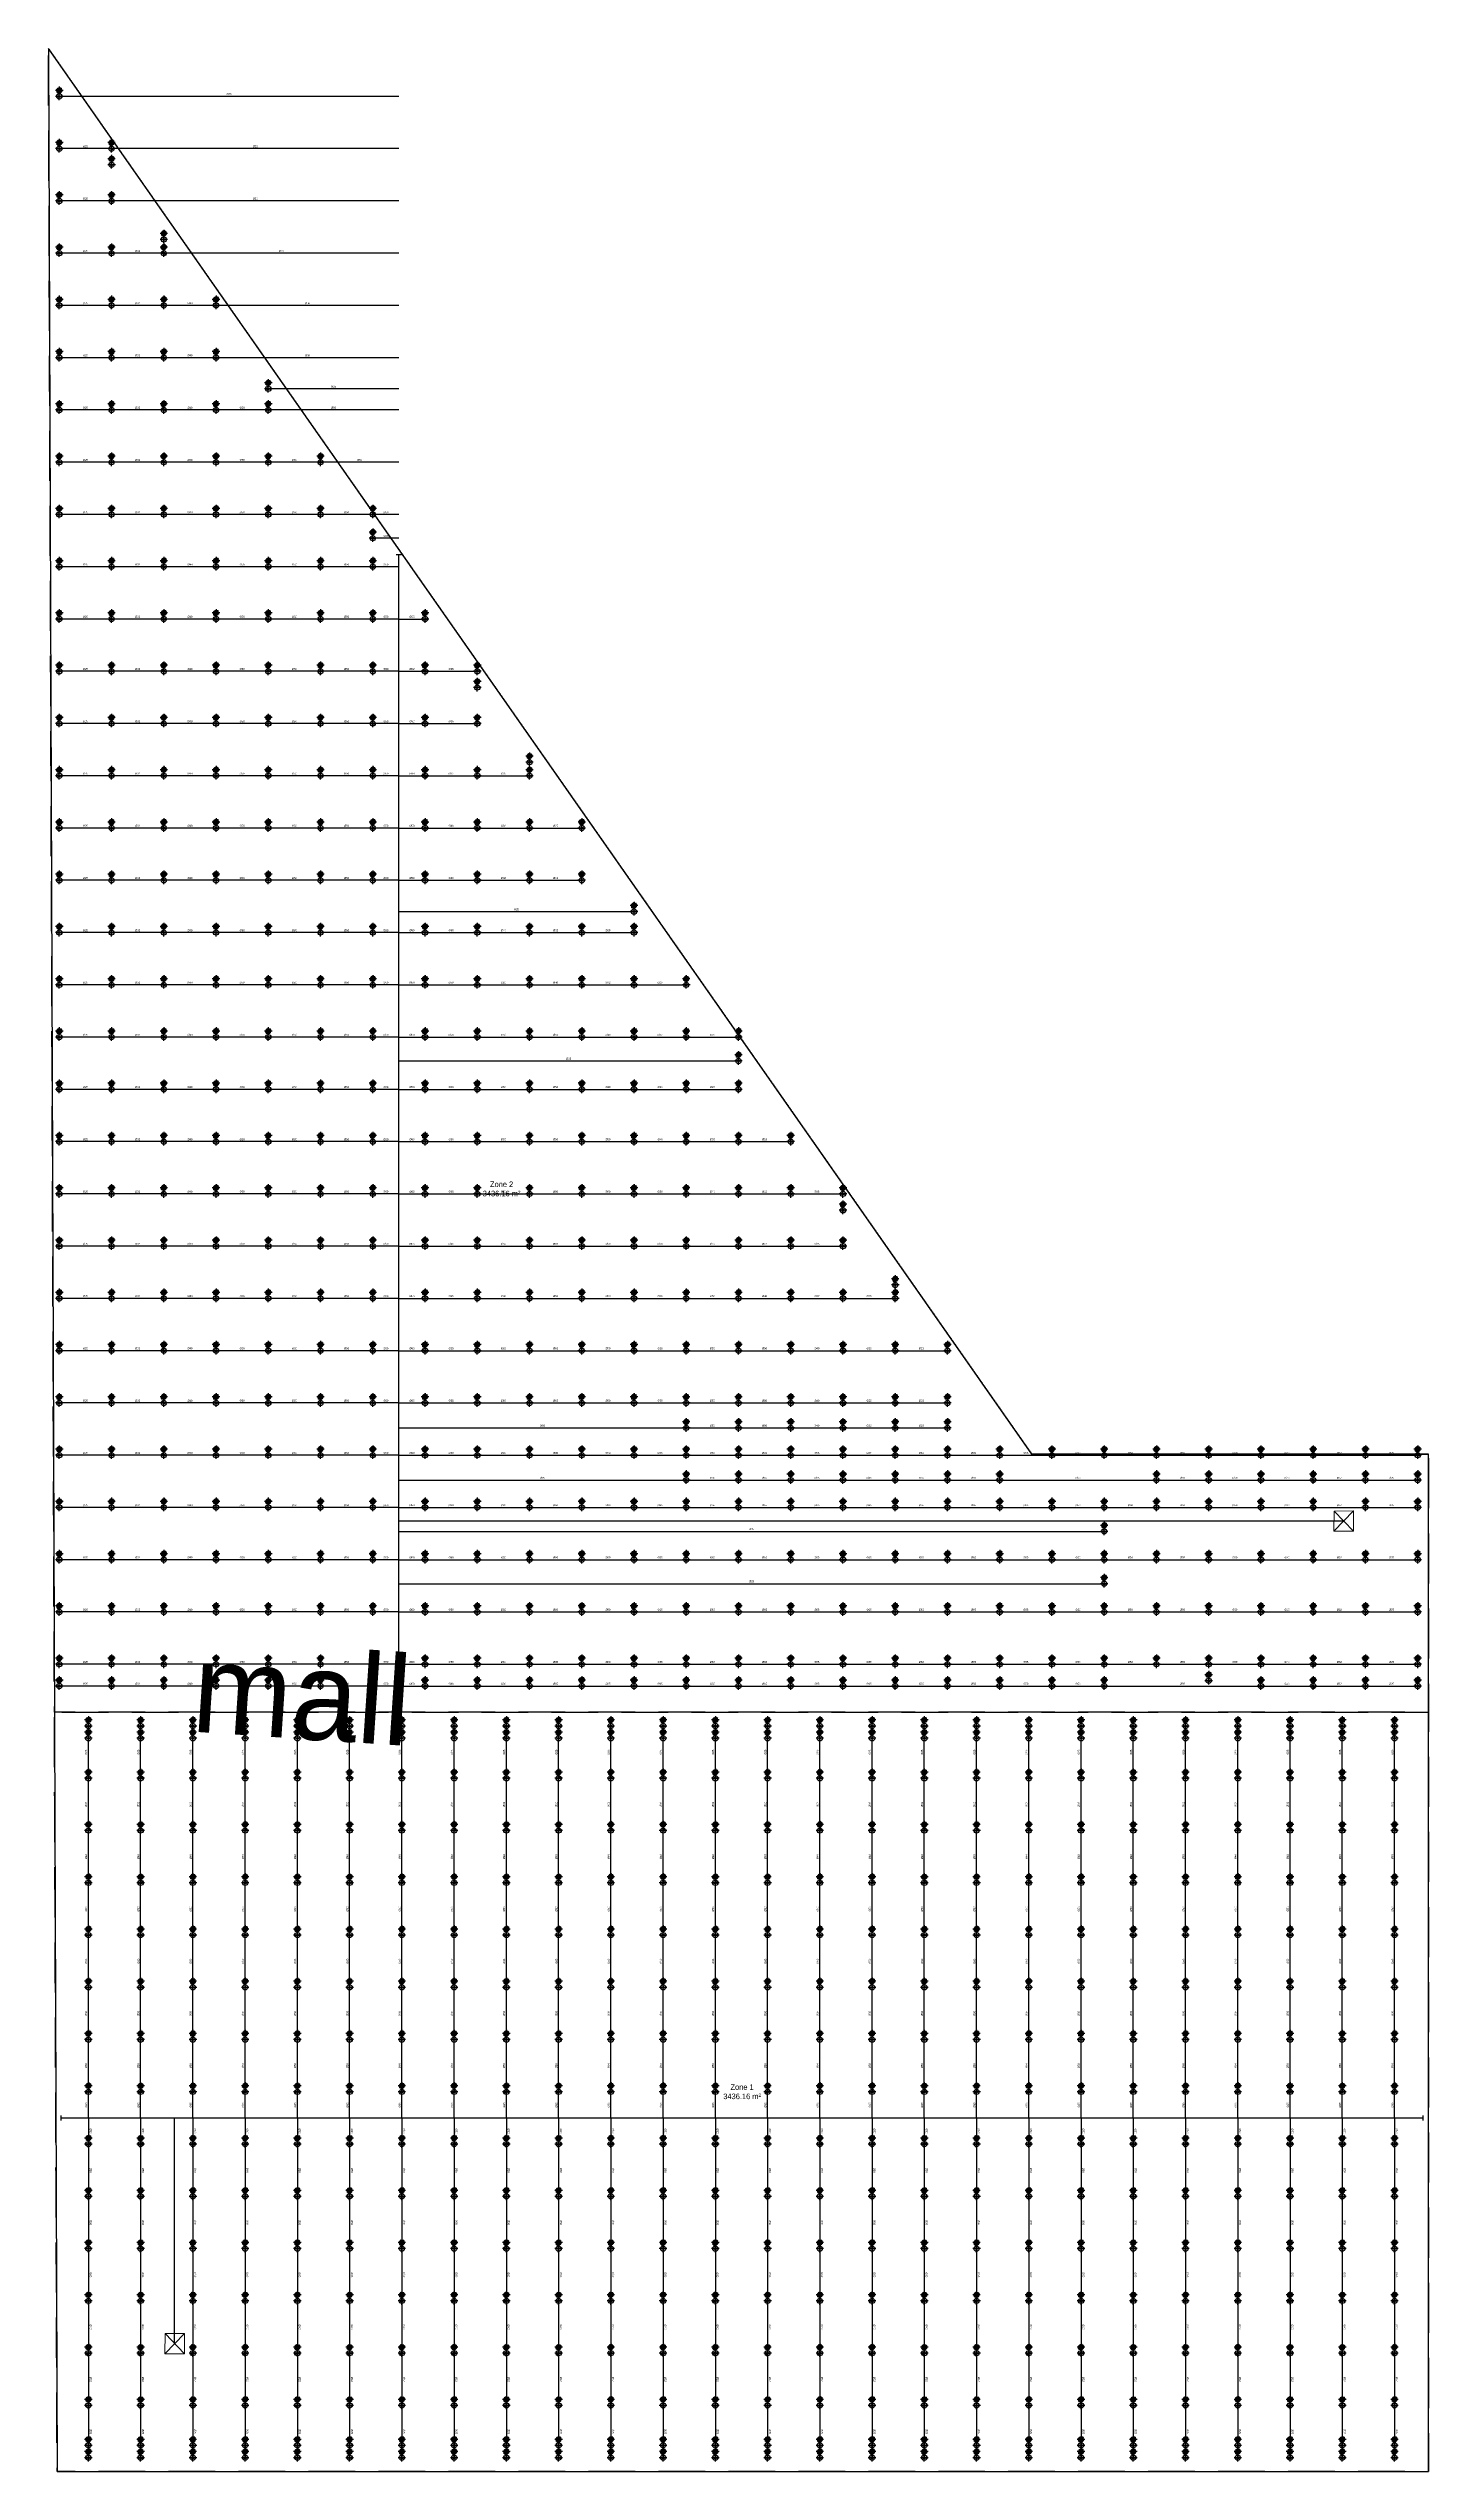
# Model space of a CAD drawing. Header units: millimetres. Extents: x 1706 to 534926, y -578380 to 27192.
# Drawn here: x 239674 to 318923, y -522271 to -383178 of the extents above; entities that cross this region are included whole.
import ezdxf

# ---------------------------------------------------------------- set-up
doc = ezdxf.new("R2010")
doc.units = ezdxf.units.MM
doc.linetypes.add('DASHDOT', pattern=[1, 0.5, -0.25, 0, -0.25])
doc.linetypes.add('DASHED', pattern=[19.05, 12.7, -6.35])
doc.layers.get('0').update_dxf_attribs({"color": 251})
for name, color, linetype in [('25∅', 1, 'DASHDOT'), ('floor boundary', 5, 'Continuous'), ('sprinkler - pipe branch', 1, 'Continuous'), ('sprinkler - pipe branch labels', 7, 'Continuous'), ('sprinkler - pipe branch markers', 8, 'Continuous'), ('sprinkler - pipe main', 1, 'Continuous'), ('sprinkler - pipe reducer', 30, 'Continuous'), ('sprinkler - sprinkler (above)', 4, 'Continuous'), ('sprinkler - zone label', 7, 'Continuous')]:
    doc.layers.add(name, color=color, linetype=linetype)
doc.layers.add('FF-PENDENT SPRINKLER', color=7, linetype='Continuous', true_color=0xcc0099)
doc.layers.add('McD-FIRE-SPRINKLER LINES', color=1, linetype='Continuous', lineweight=9)

# ---------------------------------------------------------------- blocks, each defined once
blk = doc.blocks.new('shaft')
at = {"layer": 'McD-FIRE-SPRINKLER LINES'}
blk.add_lwpolyline([(-550, 570), (-564, -585), (564, -585), (564, 584)], close=True, dxfattribs=at)
for points in [[(564, 584), (-564, -585)], [(-550, 570), (564, -585)]]:
    blk.add_lwpolyline(points, dxfattribs=at)
blk = doc.blocks.new('UPRIGHT SPRINKLER -68°C')
at = {"color": 5}
for p, q in [((-106, 3, 3), (-81, 13, 3)), ((-106, 3, 3), (-82, -7, 3)), ((-74, 76, 3), (-49, 65, 3)), ((-74, 76, 3), (-64, 51, 3)), ((3, 106, 3), (-9, 80, 3)), ((3, 106, 3), (13, 79, 3)), ((76, 74, 3), (49, 63, 3)), ((76, 74, 3), (65, 47, 3)), ((105, -3, 3), (79, 9, 3)), ((-76, -73, 3), (-66, -49, 3)), ((-76, -73, 3), (-53, -63, 3)), ((-4, -105, 3), (-13, -81, 3)), ((-4, -105, 3), (7, -81, 3)), ((72, -77, 3), (47, -66, 3)), ((72, -77, 3), (62, -51, 3)), ((105, -3, 3), (79, -13, 3))]:
    blk.add_line(p, q, dxfattribs=at)
at = {"color": 6}
for p, q in [((-1, -1, 3), (-106, 4, 3)), ((-96, 45, 3), (-78, 25, 3)), ((-96, 45, 3), (-69, 44, 3)), ((72, -77, 3), (-74, 76, 3)), ((-36, 100, 3), (-38, 72, 3)), ((-36, 100, 3), (-17, 79, 3)), ((-1, -1, 3), (3, 106, 3)), ((76, 74, 3), (-1, -1, 3)), ((43, 98, 3), (21, 77, 3)), ((43, 98, 3), (42, 68, 3)), ((99, 38, 3), (70, 39, 3)), ((99, 38, 3), (78, 18, 3)), ((-99, -35, 3), (-80, -18, 3)), ((-99, -35, 3), (-74, -36, 3)), ((-76, -73, 3), (-1, -1, 3)), ((-45, -95, 3), (-44, -70, 3)), ((-45, -95, 3), (-26, -78, 3)), ((-1, -1, 3), (-4, -105, 3)), ((-1, -1, 3), (105, -3, 3)), ((36, -98, 3), (19, -79, 3)), ((36, -98, 3), (38, -72, 3)), ((96, -43, 3), (69, -42, 3)), ((96, -43, 3), (77, -22, 3))]:
    blk.add_line(p, q, dxfattribs=at)
at = {"color": 5, "elevation": 3}
for points in [[(-1, -136), (-1, 135)], [(-137, -1), (135, -1)]]:
    blk.add_lwpolyline(points, dxfattribs=at)
at = {"color": 3}
blk.add_circle((-1, -1, 3), 59.2, dxfattribs=at)
at = {"color": 5}
for start, end in [(140.84218, 170.37136), (95.63152, 125.6992), (51.76391, 79.86848), (6.83131, 35.81464), (184.84072, 216.50121), (230.61785, 261.71385), (276.02156, 306.59449), (321.51844, 351.2266)]:
    blk.add_arc((-1, -1, 3), 81.1, start, end, dxfattribs=at)
blk = doc.blocks.new('PENDENT SPRINKLER (RG)')
at = {"linetype": 'Continuous', "extrusion": (0.000667552, -0.000166966, 1)}
h = blk.add_hatch(color=5, dxfattribs=at)
h.dxf.hatch_style = 1
edge = h.paths.add_edge_path()
edge.add_arc((0, 0), 56.7, 44.56198, 404.56198, ccw=False)
at = {"layer": '25∅', "linetype": 'Continuous', "extrusion": (0.000667552, -0.000166966, 1)}
h = blk.add_hatch(color=5, dxfattribs=at)
h.dxf.hatch_style = 1
edge = h.paths.add_edge_path()
edge.add_arc((0, 0), 56.7, 44.56198, 404.56198, ccw=False)
at = {"color": 222, "linetype": 'Continuous', "true_color": 0xcc0099, "extrusion": (0.000667073, -0.000166479, 1)}
for points in [[(0, -217), (0, 217)], [(-217, 0), (217, 0)]]:
    blk.add_lwpolyline(points, dxfattribs=at)
at = {"color": 222, "linetype": 'Continuous', "true_color": 0xcc0099, "extrusion": (0.000667552, -0.000166966, 1)}
blk.add_circle((0, 0), 150, dxfattribs=at)
at = {"color": 5, "linetype": 'Continuous', "extrusion": (0.000667552, -0.000166966, 1)}
blk.add_circle((0, 0), 56.7, dxfattribs=at)
at = {"layer": '25∅', "color": 5, "linetype": 'Continuous', "extrusion": (0.000667552, -0.000166966, 1)}
blk.add_circle((0, 0), 56.7, dxfattribs=at)
at = {"layer": 'FF-PENDENT SPRINKLER', "extrusion": (1.02436e-19, 0, -1), "xscale": 1.588226225829954, "yscale": 1.588226225829954, "zscale": 1.588226225829954}
blk.add_blockref('UPRIGHT SPRINKLER -68°C', (-346, 1, -4), dxfattribs=at)
blk = doc.blocks.new('reducer')
at = {"layer": 'McD-FIRE-SPRINKLER LINES'}
blk.add_lwpolyline([(16, 55), (33, 55), (48, 0), (0, 0)], close=True, dxfattribs=at)

msp = doc.modelspace()

# ---------------------------------------------------------------- linework, layer by layer
at = {"layer": 'floor boundary'}
msp.add_lwpolyline([(239673.856, -383177.8), (240169.16, -522270.843), (318922.686, -522270.843), (318922.686, -463861.665), (296138.648, -463861.665)], close=True, dxfattribs=at)
at = {"layer": 'floor boundary', "linetype": 'DASHED'}
for points in [[(318922.686, -478682.031), (240013.942, -478682.031), (239673.856, -383177.8), (296138.648, -463861.665), (318922.686, -463861.665)], [(240013.942, -478682.031), (318922.686, -478682.031), (318922.686, -522270.843), (240169.16, -522270.843)]]:
    msp.add_lwpolyline(points, close=True, dxfattribs=at)
at = {"layer": 'McD-FIRE-SPRINKLER LINES'}
msp.add_lwpolyline([(239673.856, -383177.8), (240169.16, -522270.843), (318922.686, -522270.843), (318922.686, -463861.665), (296138.648, -463861.665)], close=True, dxfattribs=at)
at = {"layer": 'sprinkler - pipe branch'}
for points in [[(259798.271, -385929.915), (240298.271, -385929.915)], [(243298.271, -388929.915), (240298.271, -388929.915)], [(259798.271, -388929.915), (243298.271, -388929.915)], [(243298.271, -391929.915), (240298.271, -391929.915)], [(259798.271, -391929.915), (243298.271, -391929.915)], [(243298.271, -394929.915), (240298.271, -394929.915)], [(246298.271, -394929.915), (243298.271, -394929.915)], [(259798.271, -394929.915), (246298.271, -394929.915)], [(243298.271, -397929.915), (240298.271, -397929.915)], [(246298.271, -397929.915), (243298.271, -397929.915)], [(249298.271, -397929.915), (246298.271, -397929.915)], [(259798.271, -397929.915), (249298.271, -397929.915)], [(243298.271, -400929.915), (240298.271, -400929.915)], [(246298.271, -400929.915), (243298.271, -400929.915)], [(249298.271, -400929.915), (246298.271, -400929.915)], [(259798.271, -400929.915), (249298.271, -400929.915)], [(259798.271, -402717.122), (252298.271, -402717.122)], [(243298.271, -403929.915), (240298.271, -403929.915)], [(246298.271, -403929.915), (243298.271, -403929.915)], [(249298.271, -403929.915), (246298.271, -403929.915)], [(252298.271, -403929.915), (249298.271, -403929.915)], [(259798.271, -403929.915), (252298.271, -403929.915)], [(243298.271, -406929.915), (240298.271, -406929.915)], [(246298.271, -406929.915), (243298.271, -406929.915)], [(249298.271, -406929.915), (246298.271, -406929.915)], [(252298.271, -406929.915), (249298.271, -406929.915)], [(255298.271, -406929.915), (252298.271, -406929.915)], [(259798.271, -406929.915), (255298.271, -406929.915)], [(243298.271, -409929.915), (240298.271, -409929.915)], [(246298.271, -409929.915), (243298.271, -409929.915)], [(249298.271, -409929.915), (246298.271, -409929.915)], [(252298.271, -409929.915), (249298.271, -409929.915)], [(255298.271, -409929.915), (252298.271, -409929.915)], [(258298.271, -409929.915), (255298.271, -409929.915)], [(259798.271, -409929.915), (258298.271, -409929.915)], [(259798.271, -411290.663), (258298.271, -411290.663)], [(243298.271, -412929.915), (240298.271, -412929.915)], [(246298.271, -412929.915), (243298.271, -412929.915)], [(249298.271, -412929.915), (246298.271, -412929.915)], [(252298.271, -412929.915), (249298.271, -412929.915)], [(255298.271, -412929.915), (252298.271, -412929.915)], [(258298.271, -412929.915), (255298.271, -412929.915)], [(259798.271, -412929.915), (258298.271, -412929.915)], [(243298.271, -415929.915), (240298.271, -415929.915)], [(246298.271, -415929.915), (243298.271, -415929.915)], [(249298.271, -415929.915), (246298.271, -415929.915)], [(252298.271, -415929.915), (249298.271, -415929.915)], [(255298.271, -415929.915), (252298.271, -415929.915)], [(258298.271, -415929.915), (255298.271, -415929.915)], [(259798.271, -415929.915), (258298.271, -415929.915)], [(259798.271, -415929.915), (261298.271, -415929.915)], [(243298.271, -418929.915), (240298.271, -418929.915)], [(246298.271, -418929.915), (243298.271, -418929.915)], [(249298.271, -418929.915), (246298.271, -418929.915)], [(252298.271, -418929.915), (249298.271, -418929.915)], [(255298.271, -418929.915), (252298.271, -418929.915)], [(258298.271, -418929.915), (255298.271, -418929.915)], [(259798.271, -418929.915), (258298.271, -418929.915)], [(259798.271, -418929.915), (261298.271, -418929.915)], [(261298.271, -418929.915), (264298.271, -418929.915)], [(243298.271, -421929.915), (240298.271, -421929.915)], [(246298.271, -421929.915), (243298.271, -421929.915)], [(249298.271, -421929.915), (246298.271, -421929.915)], [(252298.271, -421929.915), (249298.271, -421929.915)], [(255298.271, -421929.915), (252298.271, -421929.915)], [(258298.271, -421929.915), (255298.271, -421929.915)], [(259798.271, -421929.915), (258298.271, -421929.915)], [(259798.271, -421929.915), (261298.271, -421929.915)], [(261298.271, -421929.915), (264298.271, -421929.915)], [(243298.271, -424929.915), (240298.271, -424929.915)], [(246298.271, -424929.915), (243298.271, -424929.915)], [(249298.271, -424929.915), (246298.271, -424929.915)], [(252298.271, -424929.915), (249298.271, -424929.915)], [(255298.271, -424929.915), (252298.271, -424929.915)], [(258298.271, -424929.915), (255298.271, -424929.915)], [(259798.271, -424929.915), (258298.271, -424929.915)], [(259798.271, -424929.915), (261298.271, -424929.915)], [(261298.271, -424929.915), (264298.271, -424929.915)], [(264298.271, -424929.915), (267298.271, -424929.915)], [(243298.271, -427929.915), (240298.271, -427929.915)], [(246298.271, -427929.915), (243298.271, -427929.915)], [(249298.271, -427929.915), (246298.271, -427929.915)], [(252298.271, -427929.915), (249298.271, -427929.915)], [(255298.271, -427929.915), (252298.271, -427929.915)], [(258298.271, -427929.915), (255298.271, -427929.915)], [(259798.271, -427929.915), (258298.271, -427929.915)], [(259798.271, -427929.915), (261298.271, -427929.915)], [(261298.271, -427929.915), (264298.271, -427929.915)], [(264298.271, -427929.915), (267298.271, -427929.915)], [(267298.271, -427929.915), (270298.271, -427929.915)], [(243298.271, -430929.915), (240298.271, -430929.915)], [(246298.271, -430929.915), (243298.271, -430929.915)], [(249298.271, -430929.915), (246298.271, -430929.915)], [(252298.271, -430929.915), (249298.271, -430929.915)], [(255298.271, -430929.915), (252298.271, -430929.915)], [(258298.271, -430929.915), (255298.271, -430929.915)], [(259798.271, -430929.915), (258298.271, -430929.915)], [(259798.271, -430929.915), (261298.271, -430929.915)], [(261298.271, -430929.915), (264298.271, -430929.915)], [(264298.271, -430929.915), (267298.271, -430929.915)], [(267298.271, -430929.915), (270298.271, -430929.915)], [(243298.271, -433929.915), (240298.271, -433929.915)], [(246298.271, -433929.915), (243298.271, -433929.915)], [(249298.271, -433929.915), (246298.271, -433929.915)], [(252298.271, -433929.915), (249298.271, -433929.915)], [(255298.271, -433929.915), (252298.271, -433929.915)], [(258298.271, -433929.915), (255298.271, -433929.915)], [(259798.271, -433929.915), (258298.271, -433929.915)], [(259798.271, -432724.515), (273298.271, -432724.515)], [(259798.271, -433929.915), (261298.271, -433929.915)], [(261298.271, -433929.915), (264298.271, -433929.915)], [(264298.271, -433929.915), (267298.271, -433929.915)], [(267298.271, -433929.915), (270298.271, -433929.915)], [(270298.271, -433929.915), (273298.271, -433929.915)], [(243298.271, -436929.915), (240298.271, -436929.915)], [(246298.271, -436929.915), (243298.271, -436929.915)], [(249298.271, -436929.915), (246298.271, -436929.915)], [(252298.271, -436929.915), (249298.271, -436929.915)], [(255298.271, -436929.915), (252298.271, -436929.915)], [(258298.271, -436929.915), (255298.271, -436929.915)], [(259798.271, -436929.915), (258298.271, -436929.915)], [(259798.271, -436929.915), (261298.271, -436929.915)], [(261298.271, -436929.915), (264298.271, -436929.915)], [(264298.271, -436929.915), (267298.271, -436929.915)], [(267298.271, -436929.915), (270298.271, -436929.915)], [(270298.271, -436929.915), (273298.271, -436929.915)], [(273298.271, -436929.915), (276298.271, -436929.915)], [(243298.271, -439929.915), (240298.271, -439929.915)], [(246298.271, -439929.915), (243298.271, -439929.915)], [(249298.271, -439929.915), (246298.271, -439929.915)], [(252298.271, -439929.915), (249298.271, -439929.915)], [(255298.271, -439929.915), (252298.271, -439929.915)], [(258298.271, -439929.915), (255298.271, -439929.915)], [(259798.271, -439929.915), (258298.271, -439929.915)], [(259798.271, -439929.915), (261298.271, -439929.915)], [(261298.271, -439929.915), (264298.271, -439929.915)], [(264298.271, -439929.915), (267298.271, -439929.915)], [(267298.271, -439929.915), (270298.271, -439929.915)], [(270298.271, -439929.915), (273298.271, -439929.915)], [(273298.271, -439929.915), (276298.271, -439929.915)], [(276298.271, -439929.915), (279298.271, -439929.915)], [(259798.271, -441298.055), (279298.271, -441298.055)], [(243298.271, -442929.915), (240298.271, -442929.915)], [(246298.271, -442929.915), (243298.271, -442929.915)], [(249298.271, -442929.915), (246298.271, -442929.915)], [(252298.271, -442929.915), (249298.271, -442929.915)], [(255298.271, -442929.915), (252298.271, -442929.915)], [(258298.271, -442929.915), (255298.271, -442929.915)], [(259798.271, -442929.915), (258298.271, -442929.915)], [(259798.271, -442929.915), (261298.271, -442929.915)], [(261298.271, -442929.915), (264298.271, -442929.915)], [(264298.271, -442929.915), (267298.271, -442929.915)], [(267298.271, -442929.915), (270298.271, -442929.915)], [(270298.271, -442929.915), (273298.271, -442929.915)], [(273298.271, -442929.915), (276298.271, -442929.915)], [(276298.271, -442929.915), (279298.271, -442929.915)], [(243298.271, -445929.915), (240298.271, -445929.915)], [(246298.271, -445929.915), (243298.271, -445929.915)], [(249298.271, -445929.915), (246298.271, -445929.915)], [(252298.271, -445929.915), (249298.271, -445929.915)], [(255298.271, -445929.915), (252298.271, -445929.915)], [(258298.271, -445929.915), (255298.271, -445929.915)], [(259798.271, -445929.915), (258298.271, -445929.915)], [(259798.271, -445929.915), (261298.271, -445929.915)], [(261298.271, -445929.915), (264298.271, -445929.915)], [(264298.271, -445929.915), (267298.271, -445929.915)], [(267298.271, -445929.915), (270298.271, -445929.915)], [(270298.271, -445929.915), (273298.271, -445929.915)], [(273298.271, -445929.915), (276298.271, -445929.915)], [(276298.271, -445929.915), (279298.271, -445929.915)], [(279298.271, -445929.915), (282298.271, -445929.915)], [(243298.271, -448929.915), (240298.271, -448929.915)], [(246298.271, -448929.915), (243298.271, -448929.915)], [(249298.271, -448929.915), (246298.271, -448929.915)], [(252298.271, -448929.915), (249298.271, -448929.915)], [(255298.271, -448929.915), (252298.271, -448929.915)], [(258298.271, -448929.915), (255298.271, -448929.915)], [(259798.271, -448929.915), (258298.271, -448929.915)], [(259798.271, -448929.915), (261298.271, -448929.915)], [(261298.271, -448929.915), (264298.271, -448929.915)], [(264298.271, -448929.915), (267298.271, -448929.915)], [(267298.271, -448929.915), (270298.271, -448929.915)], [(270298.271, -448929.915), (273298.271, -448929.915)], [(273298.271, -448929.915), (276298.271, -448929.915)], [(276298.271, -448929.915), (279298.271, -448929.915)], [(279298.271, -448929.915), (282298.271, -448929.915)], [(282298.271, -448929.915), (285298.271, -448929.915)], [(243298.271, -451929.915), (240298.271, -451929.915)], [(246298.271, -451929.915), (243298.271, -451929.915)], [(249298.271, -451929.915), (246298.271, -451929.915)], [(252298.271, -451929.915), (249298.271, -451929.915)], [(255298.271, -451929.915), (252298.271, -451929.915)], [(258298.271, -451929.915), (255298.271, -451929.915)], [(259798.271, -451929.915), (258298.271, -451929.915)], [(259798.271, -451929.915), (261298.271, -451929.915)], [(261298.271, -451929.915), (264298.271, -451929.915)], [(264298.271, -451929.915), (267298.271, -451929.915)], [(267298.271, -451929.915), (270298.271, -451929.915)], [(270298.271, -451929.915), (273298.271, -451929.915)], [(273298.271, -451929.915), (276298.271, -451929.915)], [(276298.271, -451929.915), (279298.271, -451929.915)], [(279298.271, -451929.915), (282298.271, -451929.915)], [(282298.271, -451929.915), (285298.271, -451929.915)], [(243298.271, -454929.915), (240298.271, -454929.915)], [(246298.271, -454929.915), (243298.271, -454929.915)], [(249298.271, -454929.915), (246298.271, -454929.915)], [(252298.271, -454929.915), (249298.271, -454929.915)], [(255298.271, -454929.915), (252298.271, -454929.915)], [(258298.271, -454929.915), (255298.271, -454929.915)], [(259798.271, -454929.915), (258298.271, -454929.915)], [(259798.271, -454929.915), (261298.271, -454929.915)], [(261298.271, -454929.915), (264298.271, -454929.915)], [(264298.271, -454929.915), (267298.271, -454929.915)], [(267298.271, -454929.915), (270298.271, -454929.915)], [(270298.271, -454929.915), (273298.271, -454929.915)], [(273298.271, -454929.915), (276298.271, -454929.915)], [(276298.271, -454929.915), (279298.271, -454929.915)], [(279298.271, -454929.915), (282298.271, -454929.915)], [(282298.271, -454929.915), (285298.271, -454929.915)], [(285298.271, -454929.915), (288298.271, -454929.915)], [(243298.271, -457929.915), (240298.271, -457929.915)], [(246298.271, -457929.915), (243298.271, -457929.915)], [(249298.271, -457929.915), (246298.271, -457929.915)], [(252298.271, -457929.915), (249298.271, -457929.915)], [(255298.271, -457929.915), (252298.271, -457929.915)], [(258298.271, -457929.915), (255298.271, -457929.915)], [(259798.271, -457929.915), (258298.271, -457929.915)], [(259798.271, -457929.915), (261298.271, -457929.915)], [(261298.271, -457929.915), (264298.271, -457929.915)], [(264298.271, -457929.915), (267298.271, -457929.915)], [(267298.271, -457929.915), (270298.271, -457929.915)], [(270298.271, -457929.915), (273298.271, -457929.915)], [(273298.271, -457929.915), (276298.271, -457929.915)], [(276298.271, -457929.915), (279298.271, -457929.915)], [(279298.271, -457929.915), (282298.271, -457929.915)], [(282298.271, -457929.915), (285298.271, -457929.915)], [(285298.271, -457929.915), (288298.271, -457929.915)], [(288298.271, -457929.915), (291298.271, -457929.915)], [(243298.271, -460929.915), (240298.271, -460929.915)], [(246298.271, -460929.915), (243298.271, -460929.915)], [(249298.271, -460929.915), (246298.271, -460929.915)], [(252298.271, -460929.915), (249298.271, -460929.915)], [(255298.271, -460929.915), (252298.271, -460929.915)], [(258298.271, -460929.915), (255298.271, -460929.915)], [(259798.271, -460929.915), (258298.271, -460929.915)], [(259798.271, -460929.915), (261298.271, -460929.915)], [(261298.271, -460929.915), (264298.271, -460929.915)], [(264298.271, -460929.915), (267298.271, -460929.915)], [(267298.271, -460929.915), (270298.271, -460929.915)], [(270298.271, -460929.915), (273298.271, -460929.915)], [(273298.271, -460929.915), (276298.271, -460929.915)], [(276298.271, -460929.915), (279298.271, -460929.915)], [(279298.271, -460929.915), (282298.271, -460929.915)], [(282298.271, -460929.915), (285298.271, -460929.915)], [(285298.271, -460929.915), (288298.271, -460929.915)], [(288298.271, -460929.915), (291298.271, -460929.915)], [(259798.271, -462361.665), (276298.271, -462361.665)], [(276298.271, -462361.665), (279298.271, -462361.665)], [(279298.271, -462361.665), (282298.271, -462361.665)], [(282298.271, -462361.665), (285298.271, -462361.665)], [(285298.271, -462361.665), (288298.271, -462361.665)], [(288298.271, -462361.665), (291298.271, -462361.665)], [(243298.271, -463929.915), (240298.271, -463929.915)], [(246298.271, -463929.915), (243298.271, -463929.915)], [(249298.271, -463929.915), (246298.271, -463929.915)], [(252298.271, -463929.915), (249298.271, -463929.915)], [(255298.271, -463929.915), (252298.271, -463929.915)], [(258298.271, -463929.915), (255298.271, -463929.915)], [(259798.271, -463929.915), (258298.271, -463929.915)], [(259798.271, -463929.915), (261298.271, -463929.915)], [(261298.271, -463929.915), (264298.271, -463929.915)], [(264298.271, -463929.915), (267298.271, -463929.915)], [(267298.271, -463929.915), (270298.271, -463929.915)], [(270298.271, -463929.915), (273298.271, -463929.915)], [(273298.271, -463929.915), (276298.271, -463929.915)], [(276298.271, -463929.915), (279298.271, -463929.915)], [(279298.271, -463929.915), (282298.271, -463929.915)], [(282298.271, -463929.915), (285298.271, -463929.915)], [(285298.271, -463929.915), (288298.271, -463929.915)], [(288298.271, -463929.915), (291298.271, -463929.915)], [(291298.271, -463929.915), (294298.271, -463929.915)], [(294298.271, -463929.915), (297298.271, -463929.915)], [(297298.271, -463929.915), (300298.271, -463929.915)], [(300298.271, -463929.915), (303298.271, -463929.915)], [(303298.271, -463929.915), (306298.271, -463929.915)], [(306298.271, -463929.915), (309298.271, -463929.915)], [(309298.271, -463929.915), (312298.271, -463929.915)], [(312298.271, -463929.915), (315298.271, -463929.915)], [(315298.271, -463929.915), (318298.271, -463929.915)], [(259798.271, -465361.665), (276298.271, -465361.665)], [(276298.271, -465361.665), (279298.271, -465361.665)], [(279298.271, -465361.665), (282298.271, -465361.665)], [(282298.271, -465361.665), (285298.271, -465361.665)], [(285298.271, -465361.665), (288298.271, -465361.665)], [(288298.271, -465361.665), (291298.271, -465361.665)], [(291298.271, -465361.665), (294298.271, -465361.665)], [(294298.271, -465361.665), (303298.271, -465361.665)], [(303298.271, -465361.665), (306298.271, -465361.665)], [(306298.271, -465361.665), (309298.271, -465361.665)], [(309298.271, -465361.665), (312298.271, -465361.665)], [(312298.271, -465361.665), (315298.271, -465361.665)], [(315298.271, -465361.665), (318298.271, -465361.665)], [(243298.271, -466929.915), (240298.271, -466929.915)], [(246298.271, -466929.915), (243298.271, -466929.915)], [(249298.271, -466929.915), (246298.271, -466929.915)], [(252298.271, -466929.915), (249298.271, -466929.915)], [(255298.271, -466929.915), (252298.271, -466929.915)], [(258298.271, -466929.915), (255298.271, -466929.915)], [(259798.271, -466929.915), (258298.271, -466929.915)], [(259798.271, -466929.915), (261298.271, -466929.915)], [(261298.271, -466929.915), (264298.271, -466929.915)], [(264298.271, -466929.915), (267298.271, -466929.915)], [(267298.271, -466929.915), (270298.271, -466929.915)], [(270298.271, -466929.915), (273298.271, -466929.915)], [(273298.271, -466929.915), (276298.271, -466929.915)], [(276298.271, -466929.915), (279298.271, -466929.915)], [(279298.271, -466929.915), (282298.271, -466929.915)], [(282298.271, -466929.915), (285298.271, -466929.915)], [(285298.271, -466929.915), (288298.271, -466929.915)], [(288298.271, -466929.915), (291298.271, -466929.915)], [(291298.271, -466929.915), (294298.271, -466929.915)], [(294298.271, -466929.915), (297298.271, -466929.915)], [(297298.271, -466929.915), (300298.271, -466929.915)], [(300298.271, -466929.915), (303298.271, -466929.915)], [(303298.271, -466929.915), (306298.271, -466929.915)], [(306298.271, -466929.915), (309298.271, -466929.915)], [(309298.271, -466929.915), (312298.271, -466929.915)], [(312298.271, -466929.915), (315298.271, -466929.915)], [(315298.271, -466929.915), (318298.271, -466929.915)], [(259798.271, -468305.448), (300298.271, -468305.448)], [(243298.271, -469929.915), (240298.271, -469929.915)], [(246298.271, -469929.915), (243298.271, -469929.915)], [(249298.271, -469929.915), (246298.271, -469929.915)], [(252298.271, -469929.915), (249298.271, -469929.915)], [(255298.271, -469929.915), (252298.271, -469929.915)], [(258298.271, -469929.915), (255298.271, -469929.915)], [(259798.271, -469929.915), (258298.271, -469929.915)], [(259798.271, -469929.915), (261298.271, -469929.915)], [(261298.271, -469929.915), (264298.271, -469929.915)], [(264298.271, -469929.915), (267298.271, -469929.915)], [(267298.271, -469929.915), (270298.271, -469929.915)], [(270298.271, -469929.915), (273298.271, -469929.915)], [(273298.271, -469929.915), (276298.271, -469929.915)], [(276298.271, -469929.915), (279298.271, -469929.915)], [(279298.271, -469929.915), (282298.271, -469929.915)], [(282298.271, -469929.915), (285298.271, -469929.915)], [(285298.271, -469929.915), (288298.271, -469929.915)], [(288298.271, -469929.915), (291298.271, -469929.915)], [(291298.271, -469929.915), (294298.271, -469929.915)], [(294298.271, -469929.915), (297298.271, -469929.915)], [(297298.271, -469929.915), (300298.271, -469929.915)], [(300298.271, -469929.915), (303298.271, -469929.915)], [(303298.271, -469929.915), (306298.271, -469929.915)], [(306298.271, -469929.915), (309298.271, -469929.915)], [(309298.271, -469929.915), (312298.271, -469929.915)], [(312298.271, -469929.915), (315298.271, -469929.915)], [(315298.271, -469929.915), (318298.271, -469929.915)], [(259798.271, -471305.448), (300298.271, -471305.448)], [(243298.271, -472929.915), (240298.271, -472929.915)], [(246298.271, -472929.915), (243298.271, -472929.915)], [(249298.271, -472929.915), (246298.271, -472929.915)], [(252298.271, -472929.915), (249298.271, -472929.915)], [(255298.271, -472929.915), (252298.271, -472929.915)], [(258298.271, -472929.915), (255298.271, -472929.915)], [(259798.271, -472929.915), (258298.271, -472929.915)], [(259798.271, -472929.915), (261298.271, -472929.915)], [(261298.271, -472929.915), (264298.271, -472929.915)], [(264298.271, -472929.915), (267298.271, -472929.915)], [(267298.271, -472929.915), (270298.271, -472929.915)], [(270298.271, -472929.915), (273298.271, -472929.915)], [(273298.271, -472929.915), (276298.271, -472929.915)], [(276298.271, -472929.915), (279298.271, -472929.915)], [(279298.271, -472929.915), (282298.271, -472929.915)], [(282298.271, -472929.915), (285298.271, -472929.915)], [(285298.271, -472929.915), (288298.271, -472929.915)], [(288298.271, -472929.915), (291298.271, -472929.915)], [(291298.271, -472929.915), (294298.271, -472929.915)], [(294298.271, -472929.915), (297298.271, -472929.915)], [(297298.271, -472929.915), (300298.271, -472929.915)], [(300298.271, -472929.915), (303298.271, -472929.915)], [(303298.271, -472929.915), (306298.271, -472929.915)], [(306298.271, -472929.915), (309298.271, -472929.915)], [(309298.271, -472929.915), (312298.271, -472929.915)], [(312298.271, -472929.915), (315298.271, -472929.915)], [(315298.271, -472929.915), (318298.271, -472929.915)], [(243298.271, -475929.915), (240298.271, -475929.915)], [(246298.271, -475929.915), (243298.271, -475929.915)], [(249298.271, -475929.915), (246298.271, -475929.915)], [(252298.271, -475929.915), (249298.271, -475929.915)], [(255298.271, -475929.915), (252298.271, -475929.915)], [(258298.271, -475929.915), (255298.271, -475929.915)], [(259798.271, -475929.915), (258298.271, -475929.915)], [(259798.271, -475929.915), (261298.271, -475929.915)], [(261298.271, -475929.915), (264298.271, -475929.915)], [(264298.271, -475929.915), (267298.271, -475929.915)], [(267298.271, -475929.915), (270298.271, -475929.915)], [(270298.271, -475929.915), (273298.271, -475929.915)], [(273298.271, -475929.915), (276298.271, -475929.915)], [(276298.271, -475929.915), (279298.271, -475929.915)], [(279298.271, -475929.915), (282298.271, -475929.915)], [(282298.271, -475929.915), (285298.271, -475929.915)], [(285298.271, -475929.915), (288298.271, -475929.915)], [(288298.271, -475929.915), (291298.271, -475929.915)], [(291298.271, -475929.915), (294298.271, -475929.915)], [(294298.271, -475929.915), (297298.271, -475929.915)], [(297298.271, -475929.915), (300298.271, -475929.915)], [(300298.271, -475929.915), (303298.271, -475929.915)], [(303298.271, -475929.915), (306298.271, -475929.915)], [(306298.271, -475929.915), (309298.271, -475929.915)], [(309298.271, -475929.915), (312298.271, -475929.915)], [(312298.271, -475929.915), (315298.271, -475929.915)], [(315298.271, -475929.915), (318298.271, -475929.915)], [(243298.271, -477182.031), (240298.271, -477182.031)], [(246298.271, -477182.031), (243298.271, -477182.031)], [(249298.271, -477182.031), (246298.271, -477182.031)], [(252298.271, -477182.031), (249298.271, -477182.031)], [(255298.271, -477182.031), (252298.271, -477182.031)], [(258298.271, -477182.031), (255298.271, -477182.031)], [(259798.271, -477182.031), (258298.271, -477182.031)], [(259798.271, -477182.031), (261298.271, -477182.031)], [(261298.271, -477182.031), (264298.271, -477182.031)], [(264298.271, -477182.031), (267298.271, -477182.031)], [(267298.271, -477182.031), (270298.271, -477182.031)], [(270298.271, -477182.031), (273298.271, -477182.031)], [(273298.271, -477182.031), (276298.271, -477182.031)], [(276298.271, -477182.031), (279298.271, -477182.031)], [(279298.271, -477182.031), (282298.271, -477182.031)], [(282298.271, -477182.031), (285298.271, -477182.031)], [(285298.271, -477182.031), (288298.271, -477182.031)], [(288298.271, -477182.031), (291298.271, -477182.031)], [(291298.271, -477182.031), (294298.271, -477182.031)], [(294298.271, -477182.031), (297298.271, -477182.031)], [(297298.271, -477182.031), (300298.271, -477182.031)], [(300298.271, -477182.031), (309298.271, -477182.031)], [(309298.271, -477182.031), (312298.271, -477182.031)], [(312298.271, -477182.031), (315298.271, -477182.031)], [(315298.271, -477182.031), (318298.271, -477182.031)], [(241968.314, -482476.437), (241968.314, -479476.437)], [(244968.314, -482476.437), (244968.314, -479476.437)], [(247968.314, -482476.437), (247968.314, -479476.437)], [(250968.314, -482476.437), (250968.314, -479476.437)], [(253968.314, -482476.437), (253968.314, -479476.437)], [(256968.314, -482476.437), (256968.314, -479476.437)], [(259968.314, -482476.437), (259968.314, -479476.437)], [(262968.314, -482476.437), (262968.314, -479476.437)], [(265968.314, -482476.437), (265968.314, -479476.437)], [(268968.314, -482476.437), (268968.314, -479476.437)], [(271968.314, -482476.437), (271968.314, -479476.437)], [(274968.314, -482476.437), (274968.314, -479476.437)], [(277968.314, -482476.437), (277968.314, -479476.437)], [(280968.314, -482476.437), (280968.314, -479476.437)], [(283968.314, -482476.437), (283968.314, -479476.437)], [(286968.314, -482476.437), (286968.314, -479476.437)], [(289968.314, -482476.437), (289968.314, -479476.437)], [(292968.314, -482476.437), (292968.314, -479476.437)], [(295968.314, -482476.437), (295968.314, -479476.437)], [(298968.314, -482476.437), (298968.314, -479476.437)], [(301968.314, -482476.437), (301968.314, -479476.437)], [(304968.314, -482476.437), (304968.314, -479476.437)], [(307968.314, -482476.437), (307968.314, -479476.437)], [(310968.314, -482476.437), (310968.314, -479476.437)], [(313968.314, -482476.437), (313968.314, -479476.437)], [(316968.314, -482476.437), (316968.314, -479476.437)], [(241968.314, -485476.437), (241968.314, -482476.437)], [(244968.314, -485476.437), (244968.314, -482476.437)], [(247968.314, -485476.437), (247968.314, -482476.437)], [(250968.314, -485476.437), (250968.314, -482476.437)], [(253968.314, -485476.437), (253968.314, -482476.437)], [(256968.314, -485476.437), (256968.314, -482476.437)], [(259968.314, -485476.437), (259968.314, -482476.437)], [(262968.314, -485476.437), (262968.314, -482476.437)], [(265968.314, -485476.437), (265968.314, -482476.437)], [(268968.314, -485476.437), (268968.314, -482476.437)], [(271968.314, -485476.437), (271968.314, -482476.437)], [(274968.314, -485476.437), (274968.314, -482476.437)], [(277968.314, -485476.437), (277968.314, -482476.437)], [(280968.314, -485476.437), (280968.314, -482476.437)], [(283968.314, -485476.437), (283968.314, -482476.437)], [(286968.314, -485476.437), (286968.314, -482476.437)], [(289968.314, -485476.437), (289968.314, -482476.437)], [(292968.314, -485476.437), (292968.314, -482476.437)], [(295968.314, -485476.437), (295968.314, -482476.437)], [(298968.314, -485476.437), (298968.314, -482476.437)], [(301968.314, -485476.437), (301968.314, -482476.437)], [(304968.314, -485476.437), (304968.314, -482476.437)], [(307968.314, -485476.437), (307968.314, -482476.437)], [(310968.314, -485476.437), (310968.314, -482476.437)], [(313968.314, -485476.437), (313968.314, -482476.437)], [(316968.314, -485476.437), (316968.314, -482476.437)], [(241968.314, -488476.437), (241968.314, -485476.437)], [(244968.314, -488476.437), (244968.314, -485476.437)], [(247968.314, -488476.437), (247968.314, -485476.437)], [(250968.314, -488476.437), (250968.314, -485476.437)], [(253968.314, -488476.437), (253968.314, -485476.437)], [(256968.314, -488476.437), (256968.314, -485476.437)], [(259968.314, -488476.437), (259968.314, -485476.437)], [(262968.314, -488476.437), (262968.314, -485476.437)], [(265968.314, -488476.437), (265968.314, -485476.437)], [(268968.314, -488476.437), (268968.314, -485476.437)], [(271968.314, -488476.437), (271968.314, -485476.437)], [(274968.314, -488476.437), (274968.314, -485476.437)], [(277968.314, -488476.437), (277968.314, -485476.437)], [(280968.314, -488476.437), (280968.314, -485476.437)], [(283968.314, -488476.437), (283968.314, -485476.437)], [(286968.314, -488476.437), (286968.314, -485476.437)], [(289968.314, -488476.437), (289968.314, -485476.437)], [(292968.314, -488476.437), (292968.314, -485476.437)], [(295968.314, -488476.437), (295968.314, -485476.437)], [(298968.314, -488476.437), (298968.314, -485476.437)], [(301968.314, -488476.437), (301968.314, -485476.437)], [(304968.314, -488476.437), (304968.314, -485476.437)], [(307968.314, -488476.437), (307968.314, -485476.437)], [(310968.314, -488476.437), (310968.314, -485476.437)], [(313968.314, -488476.437), (313968.314, -485476.437)], [(316968.314, -488476.437), (316968.314, -485476.437)], [(241968.314, -491476.437), (241968.314, -488476.437)], [(244968.314, -491476.437), (244968.314, -488476.437)], [(247968.314, -491476.437), (247968.314, -488476.437)], [(250968.314, -491476.437), (250968.314, -488476.437)], [(253968.314, -491476.437), (253968.314, -488476.437)], [(256968.314, -491476.437), (256968.314, -488476.437)], [(259968.314, -491476.437), (259968.314, -488476.437)], [(262968.314, -491476.437), (262968.314, -488476.437)], [(265968.314, -491476.437), (265968.314, -488476.437)], [(268968.314, -491476.437), (268968.314, -488476.437)], [(271968.314, -491476.437), (271968.314, -488476.437)], [(274968.314, -491476.437), (274968.314, -488476.437)], [(277968.314, -491476.437), (277968.314, -488476.437)], [(280968.314, -491476.437), (280968.314, -488476.437)], [(283968.314, -491476.437), (283968.314, -488476.437)], [(286968.314, -491476.437), (286968.314, -488476.437)], [(289968.314, -491476.437), (289968.314, -488476.437)], [(292968.314, -491476.437), (292968.314, -488476.437)], [(295968.314, -491476.437), (295968.314, -488476.437)], [(298968.314, -491476.437), (298968.314, -488476.437)], [(301968.314, -491476.437), (301968.314, -488476.437)], [(304968.314, -491476.437), (304968.314, -488476.437)], [(307968.314, -491476.437), (307968.314, -488476.437)], [(310968.314, -491476.437), (310968.314, -488476.437)], [(313968.314, -491476.437), (313968.314, -488476.437)], [(316968.314, -491476.437), (316968.314, -488476.437)], [(241968.314, -494476.437), (241968.314, -491476.437)], [(244968.314, -494476.437), (244968.314, -491476.437)], [(247968.314, -494476.437), (247968.314, -491476.437)], [(250968.314, -494476.437), (250968.314, -491476.437)], [(253968.314, -494476.437), (253968.314, -491476.437)], [(256968.314, -494476.437), (256968.314, -491476.437)], [(259968.314, -494476.437), (259968.314, -491476.437)], [(262968.314, -494476.437), (262968.314, -491476.437)], [(265968.314, -494476.437), (265968.314, -491476.437)], [(268968.314, -494476.437), (268968.314, -491476.437)], [(271968.314, -494476.437), (271968.314, -491476.437)], [(274968.314, -494476.437), (274968.314, -491476.437)], [(277968.314, -494476.437), (277968.314, -491476.437)], [(280968.314, -494476.437), (280968.314, -491476.437)], [(283968.314, -494476.437), (283968.314, -491476.437)], [(286968.314, -494476.437), (286968.314, -491476.437)], [(289968.314, -494476.437), (289968.314, -491476.437)], [(292968.314, -494476.437), (292968.314, -491476.437)], [(295968.314, -494476.437), (295968.314, -491476.437)], [(298968.314, -494476.437), (298968.314, -491476.437)], [(301968.314, -494476.437), (301968.314, -491476.437)], [(304968.314, -494476.437), (304968.314, -491476.437)], [(307968.314, -494476.437), (307968.314, -491476.437)], [(310968.314, -494476.437), (310968.314, -491476.437)], [(313968.314, -494476.437), (313968.314, -491476.437)], [(316968.314, -494476.437), (316968.314, -491476.437)], [(241968.314, -497476.437), (241968.314, -494476.437)], [(244968.314, -497476.437), (244968.314, -494476.437)], [(247968.314, -497476.437), (247968.314, -494476.437)], [(250968.314, -497476.437), (250968.314, -494476.437)], [(253968.314, -497476.437), (253968.314, -494476.437)], [(256968.314, -497476.437), (256968.314, -494476.437)], [(259968.314, -497476.437), (259968.314, -494476.437)], [(262968.314, -497476.437), (262968.314, -494476.437)], [(265968.314, -497476.437), (265968.314, -494476.437)], [(268968.314, -497476.437), (268968.314, -494476.437)], [(271968.314, -497476.437), (271968.314, -494476.437)], [(274968.314, -497476.437), (274968.314, -494476.437)], [(277968.314, -497476.437), (277968.314, -494476.437)], [(280968.314, -497476.437), (280968.314, -494476.437)], [(283968.314, -497476.437), (283968.314, -494476.437)], [(286968.314, -497476.437), (286968.314, -494476.437)], [(289968.314, -497476.437), (289968.314, -494476.437)], [(292968.314, -497476.437), (292968.314, -494476.437)], [(295968.314, -497476.437), (295968.314, -494476.437)], [(298968.314, -497476.437), (298968.314, -494476.437)], [(301968.314, -497476.437), (301968.314, -494476.437)], [(304968.314, -497476.437), (304968.314, -494476.437)], [(307968.314, -497476.437), (307968.314, -494476.437)], [(310968.314, -497476.437), (310968.314, -494476.437)], [(313968.314, -497476.437), (313968.314, -494476.437)], [(316968.314, -497476.437), (316968.314, -494476.437)], [(241968.314, -500476.437), (241968.314, -497476.437)], [(244968.314, -500476.437), (244968.314, -497476.437)], [(247968.314, -500476.437), (247968.314, -497476.437)], [(250968.314, -500476.437), (250968.314, -497476.437)], [(253968.314, -500476.437), (253968.314, -497476.437)], [(256968.314, -500476.437), (256968.314, -497476.437)], [(259968.314, -500476.437), (259968.314, -497476.437)], [(262968.314, -500476.437), (262968.314, -497476.437)], [(265968.314, -500476.437), (265968.314, -497476.437)], [(268968.314, -500476.437), (268968.314, -497476.437)], [(271968.314, -500476.437), (271968.314, -497476.437)], [(274968.314, -500476.437), (274968.314, -497476.437)], [(277968.314, -500476.437), (277968.314, -497476.437)], [(280968.314, -500476.437), (280968.314, -497476.437)], [(283968.314, -500476.437), (283968.314, -497476.437)], [(286968.314, -500476.437), (286968.314, -497476.437)], [(289968.314, -500476.437), (289968.314, -497476.437)], [(292968.314, -500476.437), (292968.314, -497476.437)], [(295968.314, -500476.437), (295968.314, -497476.437)], [(298968.314, -500476.437), (298968.314, -497476.437)], [(301968.314, -500476.437), (301968.314, -497476.437)], [(304968.314, -500476.437), (304968.314, -497476.437)], [(307968.314, -500476.437), (307968.314, -497476.437)], [(310968.314, -500476.437), (310968.314, -497476.437)], [(313968.314, -500476.437), (313968.314, -497476.437)], [(316968.314, -500476.437), (316968.314, -497476.437)], [(241968.314, -501976.437), (241968.314, -500476.437)], [(244968.314, -501976.437), (244968.314, -500476.437)], [(247968.314, -501976.437), (247968.314, -500476.437)], [(250968.314, -501976.437), (250968.314, -500476.437)], [(253968.314, -501976.437), (253968.314, -500476.437)], [(256968.314, -501976.437), (256968.314, -500476.437)], [(259968.314, -501976.437), (259968.314, -500476.437)], [(262968.314, -501976.437), (262968.314, -500476.437)], [(265968.314, -501976.437), (265968.314, -500476.437)], [(268968.314, -501976.437), (268968.314, -500476.437)], [(271968.314, -501976.437), (271968.314, -500476.437)], [(274968.314, -501976.437), (274968.314, -500476.437)], [(277968.314, -501976.437), (277968.314, -500476.437)], [(280968.314, -501976.437), (280968.314, -500476.437)], [(283968.314, -501976.437), (283968.314, -500476.437)], [(286968.314, -501976.437), (286968.314, -500476.437)], [(289968.314, -501976.437), (289968.314, -500476.437)], [(292968.314, -501976.437), (292968.314, -500476.437)], [(295968.314, -501976.437), (295968.314, -500476.437)], [(298968.314, -501976.437), (298968.314, -500476.437)], [(301968.314, -501976.437), (301968.314, -500476.437)], [(304968.314, -501976.437), (304968.314, -500476.437)], [(307968.314, -501976.437), (307968.314, -500476.437)], [(310968.314, -501976.437), (310968.314, -500476.437)], [(313968.314, -501976.437), (313968.314, -500476.437)], [(316968.314, -501976.437), (316968.314, -500476.437)], [(241968.314, -501976.437), (241968.314, -503476.437)], [(244968.314, -501976.437), (244968.314, -503476.437)], [(247968.314, -501976.437), (247968.314, -503476.437)], [(250968.314, -501976.437), (250968.314, -503476.437)], [(253968.314, -501976.437), (253968.314, -503476.437)], [(256968.314, -501976.437), (256968.314, -503476.437)], [(259968.314, -501976.437), (259968.314, -503476.437)], [(262968.314, -501976.437), (262968.314, -503476.437)], [(265968.314, -501976.437), (265968.314, -503476.437)], [(268968.314, -501976.437), (268968.314, -503476.437)], [(271968.314, -501976.437), (271968.314, -503476.437)], [(274968.314, -501976.437), (274968.314, -503476.437)], [(277968.314, -501976.437), (277968.314, -503476.437)], [(280968.314, -501976.437), (280968.314, -503476.437)], [(283968.314, -501976.437), (283968.314, -503476.437)], [(286968.314, -501976.437), (286968.314, -503476.437)], [(289968.314, -501976.437), (289968.314, -503476.437)], [(292968.314, -501976.437), (292968.314, -503476.437)], [(295968.314, -501976.437), (295968.314, -503476.437)], [(298968.314, -501976.437), (298968.314, -503476.437)], [(301968.314, -501976.437), (301968.314, -503476.437)], [(304968.314, -501976.437), (304968.314, -503476.437)], [(307968.314, -501976.437), (307968.314, -503476.437)], [(310968.314, -501976.437), (310968.314, -503476.437)], [(313968.314, -501976.437), (313968.314, -503476.437)], [(316968.314, -501976.437), (316968.314, -503476.437)], [(241968.314, -503476.437), (241968.314, -506476.437)], [(244968.314, -503476.437), (244968.314, -506476.437)], [(247968.314, -503476.437), (247968.314, -506476.437)], [(250968.314, -503476.437), (250968.314, -506476.437)], [(253968.314, -503476.437), (253968.314, -506476.437)], [(256968.314, -503476.437), (256968.314, -506476.437)], [(259968.314, -503476.437), (259968.314, -506476.437)], [(262968.314, -503476.437), (262968.314, -506476.437)], [(265968.314, -503476.437), (265968.314, -506476.437)], [(268968.314, -503476.437), (268968.314, -506476.437)], [(271968.314, -503476.437), (271968.314, -506476.437)], [(274968.314, -503476.437), (274968.314, -506476.437)], [(277968.314, -503476.437), (277968.314, -506476.437)], [(280968.314, -503476.437), (280968.314, -506476.437)], [(283968.314, -503476.437), (283968.314, -506476.437)], [(286968.314, -503476.437), (286968.314, -506476.437)], [(289968.314, -503476.437), (289968.314, -506476.437)], [(292968.314, -503476.437), (292968.314, -506476.437)], [(295968.314, -503476.437), (295968.314, -506476.437)], [(298968.314, -503476.437), (298968.314, -506476.437)], [(301968.314, -503476.437), (301968.314, -506476.437)], [(304968.314, -503476.437), (304968.314, -506476.437)], [(307968.314, -503476.437), (307968.314, -506476.437)], [(310968.314, -503476.437), (310968.314, -506476.437)], [(313968.314, -503476.437), (313968.314, -506476.437)], [(316968.314, -503476.437), (316968.314, -506476.437)], [(241968.314, -506476.437), (241968.314, -509476.437)], [(244968.314, -506476.437), (244968.314, -509476.437)], [(247968.314, -506476.437), (247968.314, -509476.437)], [(250968.314, -506476.437), (250968.314, -509476.437)], [(253968.314, -506476.437), (253968.314, -509476.437)], [(256968.314, -506476.437), (256968.314, -509476.437)], [(259968.314, -506476.437), (259968.314, -509476.437)], [(262968.314, -506476.437), (262968.314, -509476.437)], [(265968.314, -506476.437), (265968.314, -509476.437)], [(268968.314, -506476.437), (268968.314, -509476.437)], [(271968.314, -506476.437), (271968.314, -509476.437)], [(274968.314, -506476.437), (274968.314, -509476.437)], [(277968.314, -506476.437), (277968.314, -509476.437)], [(280968.314, -506476.437), (280968.314, -509476.437)], [(283968.314, -506476.437), (283968.314, -509476.437)], [(286968.314, -506476.437), (286968.314, -509476.437)], [(289968.314, -506476.437), (289968.314, -509476.437)], [(292968.314, -506476.437), (292968.314, -509476.437)], [(295968.314, -506476.437), (295968.314, -509476.437)], [(298968.314, -506476.437), (298968.314, -509476.437)], [(301968.314, -506476.437), (301968.314, -509476.437)], [(304968.314, -506476.437), (304968.314, -509476.437)], [(307968.314, -506476.437), (307968.314, -509476.437)], [(310968.314, -506476.437), (310968.314, -509476.437)], [(313968.314, -506476.437), (313968.314, -509476.437)], [(316968.314, -506476.437), (316968.314, -509476.437)], [(241968.314, -509476.437), (241968.314, -512476.437)], [(244968.314, -509476.437), (244968.314, -512476.437)], [(247968.314, -509476.437), (247968.314, -512476.437)], [(250968.314, -509476.437), (250968.314, -512476.437)], [(253968.314, -509476.437), (253968.314, -512476.437)], [(256968.314, -509476.437), (256968.314, -512476.437)], [(259968.314, -509476.437), (259968.314, -512476.437)], [(262968.314, -509476.437), (262968.314, -512476.437)], [(265968.314, -509476.437), (265968.314, -512476.437)], [(268968.314, -509476.437), (268968.314, -512476.437)], [(271968.314, -509476.437), (271968.314, -512476.437)], [(274968.314, -509476.437), (274968.314, -512476.437)], [(277968.314, -509476.437), (277968.314, -512476.437)], [(280968.314, -509476.437), (280968.314, -512476.437)], [(283968.314, -509476.437), (283968.314, -512476.437)], [(286968.314, -509476.437), (286968.314, -512476.437)], [(289968.314, -509476.437), (289968.314, -512476.437)], [(292968.314, -509476.437), (292968.314, -512476.437)], [(295968.314, -509476.437), (295968.314, -512476.437)], [(298968.314, -509476.437), (298968.314, -512476.437)], [(301968.314, -509476.437), (301968.314, -512476.437)], [(304968.314, -509476.437), (304968.314, -512476.437)], [(307968.314, -509476.437), (307968.314, -512476.437)], [(310968.314, -509476.437), (310968.314, -512476.437)], [(313968.314, -509476.437), (313968.314, -512476.437)], [(316968.314, -509476.437), (316968.314, -512476.437)], [(241968.314, -512476.437), (241968.314, -515476.437)], [(244968.314, -512476.437), (244968.314, -515476.437)], [(247968.314, -512476.437), (247968.314, -515476.437)], [(250968.314, -512476.437), (250968.314, -515476.437)], [(253968.314, -512476.437), (253968.314, -515476.437)], [(256968.314, -512476.437), (256968.314, -515476.437)], [(259968.314, -512476.437), (259968.314, -515476.437)], [(262968.314, -512476.437), (262968.314, -515476.437)], [(265968.314, -512476.437), (265968.314, -515476.437)], [(268968.314, -512476.437), (268968.314, -515476.437)], [(271968.314, -512476.437), (271968.314, -515476.437)], [(274968.314, -512476.437), (274968.314, -515476.437)], [(277968.314, -512476.437), (277968.314, -515476.437)], [(280968.314, -512476.437), (280968.314, -515476.437)], [(283968.314, -512476.437), (283968.314, -515476.437)], [(286968.314, -512476.437), (286968.314, -515476.437)], [(289968.314, -512476.437), (289968.314, -515476.437)], [(292968.314, -512476.437), (292968.314, -515476.437)], [(295968.314, -512476.437), (295968.314, -515476.437)], [(298968.314, -512476.437), (298968.314, -515476.437)], [(301968.314, -512476.437), (301968.314, -515476.437)], [(304968.314, -512476.437), (304968.314, -515476.437)], [(307968.314, -512476.437), (307968.314, -515476.437)], [(310968.314, -512476.437), (310968.314, -515476.437)], [(313968.314, -512476.437), (313968.314, -515476.437)], [(316968.314, -512476.437), (316968.314, -515476.437)], [(241968.314, -515476.437), (241968.314, -518476.437)], [(244968.314, -515476.437), (244968.314, -518476.437)], [(247968.314, -515476.437), (247968.314, -518476.437)], [(250968.314, -515476.437), (250968.314, -518476.437)], [(253968.314, -515476.437), (253968.314, -518476.437)], [(256968.314, -515476.437), (256968.314, -518476.437)], [(259968.314, -515476.437), (259968.314, -518476.437)], [(262968.314, -515476.437), (262968.314, -518476.437)], [(265968.314, -515476.437), (265968.314, -518476.437)], [(268968.314, -515476.437), (268968.314, -518476.437)], [(271968.314, -515476.437), (271968.314, -518476.437)], [(274968.314, -515476.437), (274968.314, -518476.437)], [(277968.314, -515476.437), (277968.314, -518476.437)], [(280968.314, -515476.437), (280968.314, -518476.437)], [(283968.314, -515476.437), (283968.314, -518476.437)], [(286968.314, -515476.437), (286968.314, -518476.437)], [(289968.314, -515476.437), (289968.314, -518476.437)], [(292968.314, -515476.437), (292968.314, -518476.437)], [(295968.314, -515476.437), (295968.314, -518476.437)], [(298968.314, -515476.437), (298968.314, -518476.437)], [(301968.314, -515476.437), (301968.314, -518476.437)], [(304968.314, -515476.437), (304968.314, -518476.437)], [(307968.314, -515476.437), (307968.314, -518476.437)], [(310968.314, -515476.437), (310968.314, -518476.437)], [(313968.314, -515476.437), (313968.314, -518476.437)], [(316968.314, -515476.437), (316968.314, -518476.437)], [(241968.314, -518476.437), (241968.314, -521476.437)], [(244968.314, -518476.437), (244968.314, -521476.437)], [(247968.314, -518476.437), (247968.314, -521476.437)], [(250968.314, -518476.437), (250968.314, -521476.437)], [(253968.314, -518476.437), (253968.314, -521476.437)], [(256968.314, -518476.437), (256968.314, -521476.437)], [(259968.314, -518476.437), (259968.314, -521476.437)], [(262968.314, -518476.437), (262968.314, -521476.437)], [(265968.314, -518476.437), (265968.314, -521476.437)], [(268968.314, -518476.437), (268968.314, -521476.437)], [(271968.314, -518476.437), (271968.314, -521476.437)], [(274968.314, -518476.437), (274968.314, -521476.437)], [(277968.314, -518476.437), (277968.314, -521476.437)], [(280968.314, -518476.437), (280968.314, -521476.437)], [(283968.314, -518476.437), (283968.314, -521476.437)], [(286968.314, -518476.437), (286968.314, -521476.437)], [(289968.314, -518476.437), (289968.314, -521476.437)], [(292968.314, -518476.437), (292968.314, -521476.437)], [(295968.314, -518476.437), (295968.314, -521476.437)], [(298968.314, -518476.437), (298968.314, -521476.437)], [(301968.314, -518476.437), (301968.314, -521476.437)], [(304968.314, -518476.437), (304968.314, -521476.437)], [(307968.314, -518476.437), (307968.314, -521476.437)], [(310968.314, -518476.437), (310968.314, -521476.437)], [(313968.314, -518476.437), (313968.314, -521476.437)], [(316968.314, -518476.437), (316968.314, -521476.437)]]:
    msp.add_lwpolyline(points, dxfattribs=at)
at = {"layer": 'sprinkler - pipe branch markers'}
for p, q in [((240198.271, -385929.915), (240398.271, -385929.915)), ((240198.271, -388929.915), (240398.271, -388929.915)), ((243198.271, -388929.915), (243398.271, -388929.915)), ((240198.271, -391929.915), (240398.271, -391929.915)), ((243198.271, -391929.915), (243398.271, -391929.915)), ((240198.271, -394929.915), (240398.271, -394929.915)), ((243198.271, -394929.915), (243398.271, -394929.915)), ((246198.271, -394929.915), (246398.271, -394929.915)), ((240198.271, -397929.915), (240398.271, -397929.915)), ((243198.271, -397929.915), (243398.271, -397929.915)), ((246198.271, -397929.915), (246398.271, -397929.915)), ((249198.271, -397929.915), (249398.271, -397929.915)), ((240198.271, -400929.915), (240398.271, -400929.915)), ((243198.271, -400929.915), (243398.271, -400929.915)), ((246198.271, -400929.915), (246398.271, -400929.915)), ((249198.271, -400929.915), (249398.271, -400929.915)), ((252198.271, -402717.122), (252398.271, -402717.122)), ((240198.271, -403929.915), (240398.271, -403929.915)), ((243198.271, -403929.915), (243398.271, -403929.915)), ((246198.271, -403929.915), (246398.271, -403929.915)), ((249198.271, -403929.915), (249398.271, -403929.915)), ((252198.271, -403929.915), (252398.271, -403929.915)), ((240198.271, -406929.915), (240398.271, -406929.915)), ((243198.271, -406929.915), (243398.271, -406929.915)), ((246198.271, -406929.915), (246398.271, -406929.915)), ((249198.271, -406929.915), (249398.271, -406929.915)), ((252198.271, -406929.915), (252398.271, -406929.915)), ((255198.271, -406929.915), (255398.271, -406929.915)), ((240198.271, -409929.915), (240398.271, -409929.915)), ((243198.271, -409929.915), (243398.271, -409929.915)), ((246198.271, -409929.915), (246398.271, -409929.915)), ((249198.271, -409929.915), (249398.271, -409929.915)), ((252198.271, -409929.915), (252398.271, -409929.915)), ((255198.271, -409929.915), (255398.271, -409929.915)), ((258198.271, -409929.915), (258398.271, -409929.915)), ((258198.271, -411290.663), (258398.271, -411290.663)), ((240198.271, -412929.915), (240398.271, -412929.915)), ((243198.271, -412929.915), (243398.271, -412929.915)), ((246198.271, -412929.915), (246398.271, -412929.915)), ((249198.271, -412929.915), (249398.271, -412929.915)), ((252198.271, -412929.915), (252398.271, -412929.915)), ((255198.271, -412929.915), (255398.271, -412929.915)), ((258198.271, -412929.915), (258398.271, -412929.915)), ((240198.271, -415929.915), (240398.271, -415929.915)), ((243198.271, -415929.915), (243398.271, -415929.915)), ((246198.271, -415929.915), (246398.271, -415929.915)), ((249198.271, -415929.915), (249398.271, -415929.915)), ((252198.271, -415929.915), (252398.271, -415929.915)), ((255198.271, -415929.915), (255398.271, -415929.915)), ((258198.271, -415929.915), (258398.271, -415929.915)), ((261198.271, -415929.915), (261398.271, -415929.915)), ((240198.271, -418929.915), (240398.271, -418929.915)), ((243198.271, -418929.915), (243398.271, -418929.915)), ((246198.271, -418929.915), (246398.271, -418929.915)), ((249198.271, -418929.915), (249398.271, -418929.915)), ((252198.271, -418929.915), (252398.271, -418929.915)), ((255198.271, -418929.915), (255398.271, -418929.915)), ((258198.271, -418929.915), (258398.271, -418929.915)), ((261198.271, -418929.915), (261398.271, -418929.915)), ((264198.271, -418929.915), (264398.271, -418929.915)), ((240198.271, -421929.915), (240398.271, -421929.915)), ((243198.271, -421929.915), (243398.271, -421929.915)), ((246198.271, -421929.915), (246398.271, -421929.915)), ((249198.271, -421929.915), (249398.271, -421929.915)), ((252198.271, -421929.915), (252398.271, -421929.915)), ((255198.271, -421929.915), (255398.271, -421929.915)), ((258198.271, -421929.915), (258398.271, -421929.915)), ((261198.271, -421929.915), (261398.271, -421929.915)), ((264198.271, -421929.915), (264398.271, -421929.915)), ((240198.271, -424929.915), (240398.271, -424929.915)), ((243198.271, -424929.915), (243398.271, -424929.915)), ((246198.271, -424929.915), (246398.271, -424929.915)), ((249198.271, -424929.915), (249398.271, -424929.915)), ((252198.271, -424929.915), (252398.271, -424929.915)), ((255198.271, -424929.915), (255398.271, -424929.915)), ((258198.271, -424929.915), (258398.271, -424929.915)), ((261198.271, -424929.915), (261398.271, -424929.915)), ((264198.271, -424929.915), (264398.271, -424929.915)), ((267198.271, -424929.915), (267398.271, -424929.915)), ((240198.271, -427929.915), (240398.271, -427929.915)), ((243198.271, -427929.915), (243398.271, -427929.915)), ((246198.271, -427929.915), (246398.271, -427929.915)), ((249198.271, -427929.915), (249398.271, -427929.915)), ((252198.271, -427929.915), (252398.271, -427929.915)), ((255198.271, -427929.915), (255398.271, -427929.915)), ((258198.271, -427929.915), (258398.271, -427929.915)), ((261198.271, -427929.915), (261398.271, -427929.915)), ((264198.271, -427929.915), (264398.271, -427929.915)), ((267198.271, -427929.915), (267398.271, -427929.915)), ((270198.271, -427929.915), (270398.271, -427929.915)), ((240198.271, -430929.915), (240398.271, -430929.915)), ((243198.271, -430929.915), (243398.271, -430929.915)), ((246198.271, -430929.915), (246398.271, -430929.915)), ((249198.271, -430929.915), (249398.271, -430929.915)), ((252198.271, -430929.915), (252398.271, -430929.915)), ((255198.271, -430929.915), (255398.271, -430929.915)), ((258198.271, -430929.915), (258398.271, -430929.915)), ((261198.271, -430929.915), (261398.271, -430929.915)), ((264198.271, -430929.915), (264398.271, -430929.915)), ((267198.271, -430929.915), (267398.271, -430929.915)), ((270198.271, -430929.915), (270398.271, -430929.915)), ((240198.271, -433929.915), (240398.271, -433929.915)), ((243198.271, -433929.915), (243398.271, -433929.915)), ((246198.271, -433929.915), (246398.271, -433929.915)), ((249198.271, -433929.915), (249398.271, -433929.915)), ((252198.271, -433929.915), (252398.271, -433929.915)), ((255198.271, -433929.915), (255398.271, -433929.915)), ((258198.271, -433929.915), (258398.271, -433929.915)), ((261198.271, -433929.915), (261398.271, -433929.915)), ((264198.271, -433929.915), (264398.271, -433929.915)), ((267198.271, -433929.915), (267398.271, -433929.915)), ((270198.271, -433929.915), (270398.271, -433929.915)), ((273198.271, -432724.515), (273398.271, -432724.515)), ((273198.271, -433929.915), (273398.271, -433929.915)), ((240198.271, -436929.915), (240398.271, -436929.915)), ((243198.271, -436929.915), (243398.271, -436929.915)), ((246198.271, -436929.915), (246398.271, -436929.915)), ((249198.271, -436929.915), (249398.271, -436929.915)), ((252198.271, -436929.915), (252398.271, -436929.915)), ((255198.271, -436929.915), (255398.271, -436929.915)), ((258198.271, -436929.915), (258398.271, -436929.915)), ((261198.271, -436929.915), (261398.271, -436929.915)), ((264198.271, -436929.915), (264398.271, -436929.915)), ((267198.271, -436929.915), (267398.271, -436929.915)), ((270198.271, -436929.915), (270398.271, -436929.915)), ((273198.271, -436929.915), (273398.271, -436929.915)), ((276198.271, -436929.915), (276398.271, -436929.915)), ((240198.271, -439929.915), (240398.271, -439929.915)), ((243198.271, -439929.915), (243398.271, -439929.915)), ((246198.271, -439929.915), (246398.271, -439929.915)), ((249198.271, -439929.915), (249398.271, -439929.915)), ((252198.271, -439929.915), (252398.271, -439929.915)), ((255198.271, -439929.915), (255398.271, -439929.915)), ((258198.271, -439929.915), (258398.271, -439929.915)), ((261198.271, -439929.915), (261398.271, -439929.915)), ((264198.271, -439929.915), (264398.271, -439929.915)), ((267198.271, -439929.915), (267398.271, -439929.915)), ((270198.271, -439929.915), (270398.271, -439929.915)), ((273198.271, -439929.915), (273398.271, -439929.915)), ((276198.271, -439929.915), (276398.271, -439929.915)), ((279198.271, -439929.915), (279398.271, -439929.915)), ((279198.271, -441298.055), (279398.271, -441298.055)), ((240198.271, -442929.915), (240398.271, -442929.915)), ((243198.271, -442929.915), (243398.271, -442929.915)), ((246198.271, -442929.915), (246398.271, -442929.915)), ((249198.271, -442929.915), (249398.271, -442929.915)), ((252198.271, -442929.915), (252398.271, -442929.915)), ((255198.271, -442929.915), (255398.271, -442929.915)), ((258198.271, -442929.915), (258398.271, -442929.915)), ((261198.271, -442929.915), (261398.271, -442929.915)), ((264198.271, -442929.915), (264398.271, -442929.915)), ((267198.271, -442929.915), (267398.271, -442929.915)), ((270198.271, -442929.915), (270398.271, -442929.915)), ((273198.271, -442929.915), (273398.271, -442929.915)), ((276198.271, -442929.915), (276398.271, -442929.915)), ((279198.271, -442929.915), (279398.271, -442929.915)), ((240198.271, -445929.915), (240398.271, -445929.915)), ((243198.271, -445929.915), (243398.271, -445929.915)), ((246198.271, -445929.915), (246398.271, -445929.915)), ((249198.271, -445929.915), (249398.271, -445929.915)), ((252198.271, -445929.915), (252398.271, -445929.915)), ((255198.271, -445929.915), (255398.271, -445929.915)), ((258198.271, -445929.915), (258398.271, -445929.915)), ((261198.271, -445929.915), (261398.271, -445929.915)), ((264198.271, -445929.915), (264398.271, -445929.915)), ((267198.271, -445929.915), (267398.271, -445929.915)), ((270198.271, -445929.915), (270398.271, -445929.915)), ((273198.271, -445929.915), (273398.271, -445929.915)), ((276198.271, -445929.915), (276398.271, -445929.915)), ((279198.271, -445929.915), (279398.271, -445929.915)), ((282198.271, -445929.915), (282398.271, -445929.915)), ((240198.271, -448929.915), (240398.271, -448929.915)), ((243198.271, -448929.915), (243398.271, -448929.915)), ((246198.271, -448929.915), (246398.271, -448929.915)), ((249198.271, -448929.915), (249398.271, -448929.915)), ((252198.271, -448929.915), (252398.271, -448929.915)), ((255198.271, -448929.915), (255398.271, -448929.915)), ((258198.271, -448929.915), (258398.271, -448929.915)), ((261198.271, -448929.915), (261398.271, -448929.915)), ((264198.271, -448929.915), (264398.271, -448929.915)), ((267198.271, -448929.915), (267398.271, -448929.915)), ((270198.271, -448929.915), (270398.271, -448929.915)), ((273198.271, -448929.915), (273398.271, -448929.915)), ((276198.271, -448929.915), (276398.271, -448929.915)), ((279198.271, -448929.915), (279398.271, -448929.915)), ((282198.271, -448929.915), (282398.271, -448929.915)), ((285198.271, -448929.915), (285398.271, -448929.915)), ((240198.271, -451929.915), (240398.271, -451929.915)), ((243198.271, -451929.915), (243398.271, -451929.915)), ((246198.271, -451929.915), (246398.271, -451929.915)), ((249198.271, -451929.915), (249398.271, -451929.915)), ((252198.271, -451929.915), (252398.271, -451929.915)), ((255198.271, -451929.915), (255398.271, -451929.915)), ((258198.271, -451929.915), (258398.271, -451929.915)), ((261198.271, -451929.915), (261398.271, -451929.915)), ((264198.271, -451929.915), (264398.271, -451929.915)), ((267198.271, -451929.915), (267398.271, -451929.915)), ((270198.271, -451929.915), (270398.271, -451929.915)), ((273198.271, -451929.915), (273398.271, -451929.915)), ((276198.271, -451929.915), (276398.271, -451929.915)), ((279198.271, -451929.915), (279398.271, -451929.915)), ((282198.271, -451929.915), (282398.271, -451929.915)), ((285198.271, -451929.915), (285398.271, -451929.915)), ((240198.271, -454929.915), (240398.271, -454929.915)), ((243198.271, -454929.915), (243398.271, -454929.915)), ((246198.271, -454929.915), (246398.271, -454929.915)), ((249198.271, -454929.915), (249398.271, -454929.915)), ((252198.271, -454929.915), (252398.271, -454929.915)), ((255198.271, -454929.915), (255398.271, -454929.915)), ((258198.271, -454929.915), (258398.271, -454929.915)), ((261198.271, -454929.915), (261398.271, -454929.915)), ((264198.271, -454929.915), (264398.271, -454929.915)), ((267198.271, -454929.915), (267398.271, -454929.915)), ((270198.271, -454929.915), (270398.271, -454929.915)), ((273198.271, -454929.915), (273398.271, -454929.915)), ((276198.271, -454929.915), (276398.271, -454929.915)), ((279198.271, -454929.915), (279398.271, -454929.915)), ((282198.271, -454929.915), (282398.271, -454929.915)), ((285198.271, -454929.915), (285398.271, -454929.915)), ((288198.271, -454929.915), (288398.271, -454929.915)), ((240198.271, -457929.915), (240398.271, -457929.915)), ((243198.271, -457929.915), (243398.271, -457929.915)), ((246198.271, -457929.915), (246398.271, -457929.915)), ((249198.271, -457929.915), (249398.271, -457929.915)), ((252198.271, -457929.915), (252398.271, -457929.915)), ((255198.271, -457929.915), (255398.271, -457929.915)), ((258198.271, -457929.915), (258398.271, -457929.915)), ((261198.271, -457929.915), (261398.271, -457929.915)), ((264198.271, -457929.915), (264398.271, -457929.915)), ((267198.271, -457929.915), (267398.271, -457929.915)), ((270198.271, -457929.915), (270398.271, -457929.915)), ((273198.271, -457929.915), (273398.271, -457929.915)), ((276198.271, -457929.915), (276398.271, -457929.915)), ((279198.271, -457929.915), (279398.271, -457929.915)), ((282198.271, -457929.915), (282398.271, -457929.915)), ((285198.271, -457929.915), (285398.271, -457929.915)), ((288198.271, -457929.915), (288398.271, -457929.915)), ((291198.271, -457929.915), (291398.271, -457929.915)), ((240198.271, -460929.915), (240398.271, -460929.915)), ((243198.271, -460929.915), (243398.271, -460929.915)), ((246198.271, -460929.915), (246398.271, -460929.915)), ((249198.271, -460929.915), (249398.271, -460929.915)), ((252198.271, -460929.915), (252398.271, -460929.915)), ((255198.271, -460929.915), (255398.271, -460929.915)), ((258198.271, -460929.915), (258398.271, -460929.915)), ((261198.271, -460929.915), (261398.271, -460929.915)), ((264198.271, -460929.915), (264398.271, -460929.915)), ((267198.271, -460929.915), (267398.271, -460929.915)), ((270198.271, -460929.915), (270398.271, -460929.915)), ((273198.271, -460929.915), (273398.271, -460929.915)), ((276198.271, -460929.915), (276398.271, -460929.915)), ((279198.271, -460929.915), (279398.271, -460929.915)), ((282198.271, -460929.915), (282398.271, -460929.915)), ((285198.271, -460929.915), (285398.271, -460929.915)), ((288198.271, -460929.915), (288398.271, -460929.915)), ((291198.271, -460929.915), (291398.271, -460929.915)), ((276198.271, -462361.665), (276398.271, -462361.665)), ((279198.271, -462361.665), (279398.271, -462361.665)), ((282198.271, -462361.665), (282398.271, -462361.665)), ((285198.271, -462361.665), (285398.271, -462361.665)), ((288198.271, -462361.665), (288398.271, -462361.665)), ((291198.271, -462361.665), (291398.271, -462361.665)), ((240198.271, -463929.915), (240398.271, -463929.915)), ((243198.271, -463929.915), (243398.271, -463929.915)), ((246198.271, -463929.915), (246398.271, -463929.915)), ((249198.271, -463929.915), (249398.271, -463929.915)), ((252198.271, -463929.915), (252398.271, -463929.915)), ((255198.271, -463929.915), (255398.271, -463929.915)), ((258198.271, -463929.915), (258398.271, -463929.915)), ((261198.271, -463929.915), (261398.271, -463929.915)), ((264198.271, -463929.915), (264398.271, -463929.915)), ((267198.271, -463929.915), (267398.271, -463929.915)), ((270198.271, -463929.915), (270398.271, -463929.915)), ((273198.271, -463929.915), (273398.271, -463929.915)), ((276198.271, -463929.915), (276398.271, -463929.915)), ((279198.271, -463929.915), (279398.271, -463929.915)), ((282198.271, -463929.915), (282398.271, -463929.915)), ((285198.271, -463929.915), (285398.271, -463929.915)), ((288198.271, -463929.915), (288398.271, -463929.915)), ((291198.271, -463929.915), (291398.271, -463929.915)), ((294198.271, -463929.915), (294398.271, -463929.915)), ((297198.271, -463929.915), (297398.271, -463929.915)), ((300198.271, -463929.915), (300398.271, -463929.915)), ((303198.271, -463929.915), (303398.271, -463929.915)), ((306198.271, -463929.915), (306398.271, -463929.915)), ((309198.271, -463929.915), (309398.271, -463929.915)), ((312198.271, -463929.915), (312398.271, -463929.915)), ((315198.271, -463929.915), (315398.271, -463929.915)), ((318198.271, -463929.915), (318398.271, -463929.915)), ((276198.271, -465361.665), (276398.271, -465361.665)), ((279198.271, -465361.665), (279398.271, -465361.665)), ((282198.271, -465361.665), (282398.271, -465361.665)), ((285198.271, -465361.665), (285398.271, -465361.665)), ((288198.271, -465361.665), (288398.271, -465361.665)), ((291198.271, -465361.665), (291398.271, -465361.665)), ((294198.271, -465361.665), (294398.271, -465361.665)), ((303198.271, -465361.665), (303398.271, -465361.665)), ((306198.271, -465361.665), (306398.271, -465361.665)), ((309198.271, -465361.665), (309398.271, -465361.665)), ((312198.271, -465361.665), (312398.271, -465361.665)), ((315198.271, -465361.665), (315398.271, -465361.665)), ((318198.271, -465361.665), (318398.271, -465361.665)), ((240198.271, -466929.915), (240398.271, -466929.915)), ((243198.271, -466929.915), (243398.271, -466929.915)), ((246198.271, -466929.915), (246398.271, -466929.915)), ((249198.271, -466929.915), (249398.271, -466929.915)), ((252198.271, -466929.915), (252398.271, -466929.915)), ((255198.271, -466929.915), (255398.271, -466929.915)), ((258198.271, -466929.915), (258398.271, -466929.915)), ((261198.271, -466929.915), (261398.271, -466929.915)), ((264198.271, -466929.915), (264398.271, -466929.915)), ((267198.271, -466929.915), (267398.271, -466929.915)), ((270198.271, -466929.915), (270398.271, -466929.915)), ((273198.271, -466929.915), (273398.271, -466929.915)), ((276198.271, -466929.915), (276398.271, -466929.915)), ((279198.271, -466929.915), (279398.271, -466929.915)), ((282198.271, -466929.915), (282398.271, -466929.915)), ((285198.271, -466929.915), (285398.271, -466929.915)), ((288198.271, -466929.915), (288398.271, -466929.915)), ((291198.271, -466929.915), (291398.271, -466929.915)), ((294198.271, -466929.915), (294398.271, -466929.915)), ((297198.271, -466929.915), (297398.271, -466929.915)), ((300198.271, -466929.915), (300398.271, -466929.915)), ((303198.271, -466929.915), (303398.271, -466929.915)), ((306198.271, -466929.915), (306398.271, -466929.915)), ((309198.271, -466929.915), (309398.271, -466929.915)), ((312198.271, -466929.915), (312398.271, -466929.915)), ((315198.271, -466929.915), (315398.271, -466929.915)), ((318198.271, -466929.915), (318398.271, -466929.915)), ((300198.271, -468305.448), (300398.271, -468305.448)), ((240198.271, -469929.915), (240398.271, -469929.915)), ((243198.271, -469929.915), (243398.271, -469929.915)), ((246198.271, -469929.915), (246398.271, -469929.915)), ((249198.271, -469929.915), (249398.271, -469929.915)), ((252198.271, -469929.915), (252398.271, -469929.915)), ((255198.271, -469929.915), (255398.271, -469929.915)), ((258198.271, -469929.915), (258398.271, -469929.915)), ((261198.271, -469929.915), (261398.271, -469929.915)), ((264198.271, -469929.915), (264398.271, -469929.915)), ((267198.271, -469929.915), (267398.271, -469929.915)), ((270198.271, -469929.915), (270398.271, -469929.915)), ((273198.271, -469929.915), (273398.271, -469929.915)), ((276198.271, -469929.915), (276398.271, -469929.915)), ((279198.271, -469929.915), (279398.271, -469929.915)), ((282198.271, -469929.915), (282398.271, -469929.915)), ((285198.271, -469929.915), (285398.271, -469929.915)), ((288198.271, -469929.915), (288398.271, -469929.915)), ((291198.271, -469929.915), (291398.271, -469929.915)), ((294198.271, -469929.915), (294398.271, -469929.915)), ((297198.271, -469929.915), (297398.271, -469929.915)), ((300198.271, -469929.915), (300398.271, -469929.915)), ((303198.271, -469929.915), (303398.271, -469929.915)), ((306198.271, -469929.915), (306398.271, -469929.915)), ((309198.271, -469929.915), (309398.271, -469929.915)), ((312198.271, -469929.915), (312398.271, -469929.915)), ((315198.271, -469929.915), (315398.271, -469929.915)), ((318198.271, -469929.915), (318398.271, -469929.915)), ((300198.271, -471305.448), (300398.271, -471305.448)), ((240198.271, -472929.915), (240398.271, -472929.915)), ((243198.271, -472929.915), (243398.271, -472929.915)), ((246198.271, -472929.915), (246398.271, -472929.915)), ((249198.271, -472929.915), (249398.271, -472929.915)), ((252198.271, -472929.915), (252398.271, -472929.915)), ((255198.271, -472929.915), (255398.271, -472929.915)), ((258198.271, -472929.915), (258398.271, -472929.915)), ((261198.271, -472929.915), (261398.271, -472929.915)), ((264198.271, -472929.915), (264398.271, -472929.915)), ((267198.271, -472929.915), (267398.271, -472929.915)), ((270198.271, -472929.915), (270398.271, -472929.915)), ((273198.271, -472929.915), (273398.271, -472929.915)), ((276198.271, -472929.915), (276398.271, -472929.915)), ((279198.271, -472929.915), (279398.271, -472929.915)), ((282198.271, -472929.915), (282398.271, -472929.915)), ((285198.271, -472929.915), (285398.271, -472929.915)), ((288198.271, -472929.915), (288398.271, -472929.915)), ((291198.271, -472929.915), (291398.271, -472929.915)), ((294198.271, -472929.915), (294398.271, -472929.915)), ((297198.271, -472929.915), (297398.271, -472929.915)), ((300198.271, -472929.915), (300398.271, -472929.915)), ((303198.271, -472929.915), (303398.271, -472929.915)), ((306198.271, -472929.915), (306398.271, -472929.915)), ((309198.271, -472929.915), (309398.271, -472929.915)), ((312198.271, -472929.915), (312398.271, -472929.915)), ((315198.271, -472929.915), (315398.271, -472929.915)), ((318198.271, -472929.915), (318398.271, -472929.915)), ((240198.271, -475929.915), (240398.271, -475929.915)), ((243198.271, -475929.915), (243398.271, -475929.915)), ((246198.271, -475929.915), (246398.271, -475929.915)), ((249198.271, -475929.915), (249398.271, -475929.915)), ((252198.271, -475929.915), (252398.271, -475929.915)), ((255198.271, -475929.915), (255398.271, -475929.915)), ((258198.271, -475929.915), (258398.271, -475929.915)), ((261198.271, -475929.915), (261398.271, -475929.915)), ((264198.271, -475929.915), (264398.271, -475929.915)), ((267198.271, -475929.915), (267398.271, -475929.915)), ((270198.271, -475929.915), (270398.271, -475929.915)), ((273198.271, -475929.915), (273398.271, -475929.915)), ((276198.271, -475929.915), (276398.271, -475929.915)), ((279198.271, -475929.915), (279398.271, -475929.915)), ((282198.271, -475929.915), (282398.271, -475929.915)), ((285198.271, -475929.915), (285398.271, -475929.915)), ((288198.271, -475929.915), (288398.271, -475929.915)), ((291198.271, -475929.915), (291398.271, -475929.915)), ((294198.271, -475929.915), (294398.271, -475929.915)), ((297198.271, -475929.915), (297398.271, -475929.915)), ((300198.271, -475929.915), (300398.271, -475929.915)), ((303198.271, -475929.915), (303398.271, -475929.915)), ((306198.271, -475929.915), (306398.271, -475929.915)), ((309198.271, -475929.915), (309398.271, -475929.915)), ((312198.271, -475929.915), (312398.271, -475929.915)), ((315198.271, -475929.915), (315398.271, -475929.915)), ((318198.271, -475929.915), (318398.271, -475929.915)), ((240198.271, -477182.031), (240398.271, -477182.031)), ((243198.271, -477182.031), (243398.271, -477182.031)), ((246198.271, -477182.031), (246398.271, -477182.031)), ((249198.271, -477182.031), (249398.271, -477182.031)), ((252198.271, -477182.031), (252398.271, -477182.031)), ((255198.271, -477182.031), (255398.271, -477182.031)), ((258198.271, -477182.031), (258398.271, -477182.031)), ((261198.271, -477182.031), (261398.271, -477182.031)), ((264198.271, -477182.031), (264398.271, -477182.031)), ((267198.271, -477182.031), (267398.271, -477182.031)), ((270198.271, -477182.031), (270398.271, -477182.031)), ((273198.271, -477182.031), (273398.271, -477182.031)), ((276198.271, -477182.031), (276398.271, -477182.031)), ((279198.271, -477182.031), (279398.271, -477182.031)), ((282198.271, -477182.031), (282398.271, -477182.031)), ((285198.271, -477182.031), (285398.271, -477182.031)), ((288198.271, -477182.031), (288398.271, -477182.031)), ((291198.271, -477182.031), (291398.271, -477182.031)), ((294198.271, -477182.031), (294398.271, -477182.031)), ((297198.271, -477182.031), (297398.271, -477182.031)), ((300198.271, -477182.031), (300398.271, -477182.031)), ((309198.271, -477182.031), (309398.271, -477182.031)), ((312198.271, -477182.031), (312398.271, -477182.031)), ((315198.271, -477182.031), (315398.271, -477182.031)), ((318198.271, -477182.031), (318398.271, -477182.031)), ((241868.314, -479476.437), (242068.314, -479476.437)), ((244868.314, -479476.437), (245068.314, -479476.437)), ((247868.314, -479476.437), (248068.314, -479476.437)), ((250868.314, -479476.437), (251068.314, -479476.437)), ((253868.314, -479476.437), (254068.314, -479476.437)), ((256868.314, -479476.437), (257068.314, -479476.437)), ((259868.314, -479476.437), (260068.314, -479476.437)), ((262868.314, -479476.437), (263068.314, -479476.437)), ((265868.314, -479476.437), (266068.314, -479476.437)), ((268868.314, -479476.437), (269068.314, -479476.437)), ((271868.314, -479476.437), (272068.314, -479476.437)), ((274868.314, -479476.437), (275068.314, -479476.437)), ((277868.314, -479476.437), (278068.314, -479476.437)), ((280868.314, -479476.437), (281068.314, -479476.437)), ((283868.314, -479476.437), (284068.314, -479476.437)), ((286868.314, -479476.437), (287068.314, -479476.437)), ((289868.314, -479476.437), (290068.314, -479476.437)), ((292868.314, -479476.437), (293068.314, -479476.437)), ((295868.314, -479476.437), (296068.314, -479476.437)), ((298868.314, -479476.437), (299068.314, -479476.437)), ((301868.314, -479476.437), (302068.314, -479476.437)), ((304868.314, -479476.437), (305068.314, -479476.437)), ((307868.314, -479476.437), (308068.314, -479476.437)), ((310868.314, -479476.437), (311068.314, -479476.437)), ((313868.314, -479476.437), (314068.314, -479476.437)), ((316868.314, -479476.437), (317068.314, -479476.437)), ((241868.314, -482476.437), (242068.314, -482476.437)), ((244868.314, -482476.437), (245068.314, -482476.437)), ((247868.314, -482476.437), (248068.314, -482476.437)), ((250868.314, -482476.437), (251068.314, -482476.437)), ((253868.314, -482476.437), (254068.314, -482476.437)), ((256868.314, -482476.437), (257068.314, -482476.437)), ((259868.314, -482476.437), (260068.314, -482476.437)), ((262868.314, -482476.437), (263068.314, -482476.437)), ((265868.314, -482476.437), (266068.314, -482476.437)), ((268868.314, -482476.437), (269068.314, -482476.437)), ((271868.314, -482476.437), (272068.314, -482476.437)), ((274868.314, -482476.437), (275068.314, -482476.437)), ((277868.314, -482476.437), (278068.314, -482476.437)), ((280868.314, -482476.437), (281068.314, -482476.437)), ((283868.314, -482476.437), (284068.314, -482476.437)), ((286868.314, -482476.437), (287068.314, -482476.437)), ((289868.314, -482476.437), (290068.314, -482476.437)), ((292868.314, -482476.437), (293068.314, -482476.437)), ((295868.314, -482476.437), (296068.314, -482476.437)), ((298868.314, -482476.437), (299068.314, -482476.437)), ((301868.314, -482476.437), (302068.314, -482476.437)), ((304868.314, -482476.437), (305068.314, -482476.437)), ((307868.314, -482476.437), (308068.314, -482476.437)), ((310868.314, -482476.437), (311068.314, -482476.437)), ((313868.314, -482476.437), (314068.314, -482476.437)), ((316868.314, -482476.437), (317068.314, -482476.437)), ((241868.314, -485476.437), (242068.314, -485476.437)), ((244868.314, -485476.437), (245068.314, -485476.437)), ((247868.314, -485476.437), (248068.314, -485476.437)), ((250868.314, -485476.437), (251068.314, -485476.437)), ((253868.314, -485476.437), (254068.314, -485476.437)), ((256868.314, -485476.437), (257068.314, -485476.437)), ((259868.314, -485476.437), (260068.314, -485476.437)), ((262868.314, -485476.437), (263068.314, -485476.437)), ((265868.314, -485476.437), (266068.314, -485476.437)), ((268868.314, -485476.437), (269068.314, -485476.437)), ((271868.314, -485476.437), (272068.314, -485476.437)), ((274868.314, -485476.437), (275068.314, -485476.437)), ((277868.314, -485476.437), (278068.314, -485476.437)), ((280868.314, -485476.437), (281068.314, -485476.437)), ((283868.314, -485476.437), (284068.314, -485476.437)), ((286868.314, -485476.437), (287068.314, -485476.437)), ((289868.314, -485476.437), (290068.314, -485476.437)), ((292868.314, -485476.437), (293068.314, -485476.437)), ((295868.314, -485476.437), (296068.314, -485476.437)), ((298868.314, -485476.437), (299068.314, -485476.437)), ((301868.314, -485476.437), (302068.314, -485476.437)), ((304868.314, -485476.437), (305068.314, -485476.437)), ((307868.314, -485476.437), (308068.314, -485476.437)), ((310868.314, -485476.437), (311068.314, -485476.437)), ((313868.314, -485476.437), (314068.314, -485476.437)), ((316868.314, -485476.437), (317068.314, -485476.437)), ((241868.314, -488476.437), (242068.314, -488476.437)), ((244868.314, -488476.437), (245068.314, -488476.437)), ((247868.314, -488476.437), (248068.314, -488476.437)), ((250868.314, -488476.437), (251068.314, -488476.437)), ((253868.314, -488476.437), (254068.314, -488476.437)), ((256868.314, -488476.437), (257068.314, -488476.437)), ((259868.314, -488476.437), (260068.314, -488476.437)), ((262868.314, -488476.437), (263068.314, -488476.437)), ((265868.314, -488476.437), (266068.314, -488476.437)), ((268868.314, -488476.437), (269068.314, -488476.437)), ((271868.314, -488476.437), (272068.314, -488476.437)), ((274868.314, -488476.437), (275068.314, -488476.437)), ((277868.314, -488476.437), (278068.314, -488476.437)), ((280868.314, -488476.437), (281068.314, -488476.437)), ((283868.314, -488476.437), (284068.314, -488476.437)), ((286868.314, -488476.437), (287068.314, -488476.437)), ((289868.314, -488476.437), (290068.314, -488476.437)), ((292868.314, -488476.437), (293068.314, -488476.437)), ((295868.314, -488476.437), (296068.314, -488476.437)), ((298868.314, -488476.437), (299068.314, -488476.437)), ((301868.314, -488476.437), (302068.314, -488476.437)), ((304868.314, -488476.437), (305068.314, -488476.437)), ((307868.314, -488476.437), (308068.314, -488476.437)), ((310868.314, -488476.437), (311068.314, -488476.437)), ((313868.314, -488476.437), (314068.314, -488476.437)), ((316868.314, -488476.437), (317068.314, -488476.437)), ((241868.314, -491476.437), (242068.314, -491476.437)), ((244868.314, -491476.437), (245068.314, -491476.437)), ((247868.314, -491476.437), (248068.314, -491476.437)), ((250868.314, -491476.437), (251068.314, -491476.437)), ((253868.314, -491476.437), (254068.314, -491476.437)), ((256868.314, -491476.437), (257068.314, -491476.437)), ((259868.314, -491476.437), (260068.314, -491476.437)), ((262868.314, -491476.437), (263068.314, -491476.437)), ((265868.314, -491476.437), (266068.314, -491476.437)), ((268868.314, -491476.437), (269068.314, -491476.437)), ((271868.314, -491476.437), (272068.314, -491476.437)), ((274868.314, -491476.437), (275068.314, -491476.437)), ((277868.314, -491476.437), (278068.314, -491476.437)), ((280868.314, -491476.437), (281068.314, -491476.437)), ((283868.314, -491476.437), (284068.314, -491476.437)), ((286868.314, -491476.437), (287068.314, -491476.437)), ((289868.314, -491476.437), (290068.314, -491476.437)), ((292868.314, -491476.437), (293068.314, -491476.437)), ((295868.314, -491476.437), (296068.314, -491476.437)), ((298868.314, -491476.437), (299068.314, -491476.437)), ((301868.314, -491476.437), (302068.314, -491476.437)), ((304868.314, -491476.437), (305068.314, -491476.437)), ((307868.314, -491476.437), (308068.314, -491476.437)), ((310868.314, -491476.437), (311068.314, -491476.437)), ((313868.314, -491476.437), (314068.314, -491476.437)), ((316868.314, -491476.437), (317068.314, -491476.437)), ((241868.314, -494476.437), (242068.314, -494476.437)), ((244868.314, -494476.437), (245068.314, -494476.437)), ((247868.314, -494476.437), (248068.314, -494476.437)), ((250868.314, -494476.437), (251068.314, -494476.437)), ((253868.314, -494476.437), (254068.314, -494476.437)), ((256868.314, -494476.437), (257068.314, -494476.437)), ((259868.314, -494476.437), (260068.314, -494476.437)), ((262868.314, -494476.437), (263068.314, -494476.437)), ((265868.314, -494476.437), (266068.314, -494476.437)), ((268868.314, -494476.437), (269068.314, -494476.437)), ((271868.314, -494476.437), (272068.314, -494476.437)), ((274868.314, -494476.437), (275068.314, -494476.437)), ((277868.314, -494476.437), (278068.314, -494476.437)), ((280868.314, -494476.437), (281068.314, -494476.437)), ((283868.314, -494476.437), (284068.314, -494476.437)), ((286868.314, -494476.437), (287068.314, -494476.437)), ((289868.314, -494476.437), (290068.314, -494476.437)), ((292868.314, -494476.437), (293068.314, -494476.437)), ((295868.314, -494476.437), (296068.314, -494476.437)), ((298868.314, -494476.437), (299068.314, -494476.437)), ((301868.314, -494476.437), (302068.314, -494476.437)), ((304868.314, -494476.437), (305068.314, -494476.437)), ((307868.314, -494476.437), (308068.314, -494476.437)), ((310868.314, -494476.437), (311068.314, -494476.437)), ((313868.314, -494476.437), (314068.314, -494476.437)), ((316868.314, -494476.437), (317068.314, -494476.437)), ((241868.314, -497476.437), (242068.314, -497476.437)), ((244868.314, -497476.437), (245068.314, -497476.437)), ((247868.314, -497476.437), (248068.314, -497476.437)), ((250868.314, -497476.437), (251068.314, -497476.437)), ((253868.314, -497476.437), (254068.314, -497476.437)), ((256868.314, -497476.437), (257068.314, -497476.437)), ((259868.314, -497476.437), (260068.314, -497476.437)), ((262868.314, -497476.437), (263068.314, -497476.437)), ((265868.314, -497476.437), (266068.314, -497476.437)), ((268868.314, -497476.437), (269068.314, -497476.437)), ((271868.314, -497476.437), (272068.314, -497476.437)), ((274868.314, -497476.437), (275068.314, -497476.437)), ((277868.314, -497476.437), (278068.314, -497476.437)), ((280868.314, -497476.437), (281068.314, -497476.437)), ((283868.314, -497476.437), (284068.314, -497476.437)), ((286868.314, -497476.437), (287068.314, -497476.437)), ((289868.314, -497476.437), (290068.314, -497476.437)), ((292868.314, -497476.437), (293068.314, -497476.437)), ((295868.314, -497476.437), (296068.314, -497476.437)), ((298868.314, -497476.437), (299068.314, -497476.437)), ((301868.314, -497476.437), (302068.314, -497476.437)), ((304868.314, -497476.437), (305068.314, -497476.437)), ((307868.314, -497476.437), (308068.314, -497476.437)), ((310868.314, -497476.437), (311068.314, -497476.437)), ((313868.314, -497476.437), (314068.314, -497476.437)), ((316868.314, -497476.437), (317068.314, -497476.437)), ((241868.314, -500476.437), (242068.314, -500476.437)), ((244868.314, -500476.437), (245068.314, -500476.437)), ((247868.314, -500476.437), (248068.314, -500476.437)), ((250868.314, -500476.437), (251068.314, -500476.437)), ((253868.314, -500476.437), (254068.314, -500476.437)), ((256868.314, -500476.437), (257068.314, -500476.437)), ((259868.314, -500476.437), (260068.314, -500476.437)), ((262868.314, -500476.437), (263068.314, -500476.437)), ((265868.314, -500476.437), (266068.314, -500476.437)), ((268868.314, -500476.437), (269068.314, -500476.437)), ((271868.314, -500476.437), (272068.314, -500476.437)), ((274868.314, -500476.437), (275068.314, -500476.437)), ((277868.314, -500476.437), (278068.314, -500476.437)), ((280868.314, -500476.437), (281068.314, -500476.437)), ((283868.314, -500476.437), (284068.314, -500476.437)), ((286868.314, -500476.437), (287068.314, -500476.437)), ((289868.314, -500476.437), (290068.314, -500476.437)), ((292868.314, -500476.437), (293068.314, -500476.437)), ((295868.314, -500476.437), (296068.314, -500476.437)), ((298868.314, -500476.437), (299068.314, -500476.437)), ((301868.314, -500476.437), (302068.314, -500476.437)), ((304868.314, -500476.437), (305068.314, -500476.437)), ((307868.314, -500476.437), (308068.314, -500476.437)), ((310868.314, -500476.437), (311068.314, -500476.437)), ((313868.314, -500476.437), (314068.314, -500476.437)), ((316868.314, -500476.437), (317068.314, -500476.437)), ((241868.314, -503476.437), (242068.314, -503476.437)), ((244868.314, -503476.437), (245068.314, -503476.437)), ((247868.314, -503476.437), (248068.314, -503476.437)), ((250868.314, -503476.437), (251068.314, -503476.437)), ((253868.314, -503476.437), (254068.314, -503476.437)), ((256868.314, -503476.437), (257068.314, -503476.437)), ((259868.314, -503476.437), (260068.314, -503476.437)), ((262868.314, -503476.437), (263068.314, -503476.437)), ((265868.314, -503476.437), (266068.314, -503476.437)), ((268868.314, -503476.437), (269068.314, -503476.437)), ((271868.314, -503476.437), (272068.314, -503476.437)), ((274868.314, -503476.437), (275068.314, -503476.437)), ((277868.314, -503476.437), (278068.314, -503476.437)), ((280868.314, -503476.437), (281068.314, -503476.437)), ((283868.314, -503476.437), (284068.314, -503476.437)), ((286868.314, -503476.437), (287068.314, -503476.437)), ((289868.314, -503476.437), (290068.314, -503476.437)), ((292868.314, -503476.437), (293068.314, -503476.437)), ((295868.314, -503476.437), (296068.314, -503476.437)), ((298868.314, -503476.437), (299068.314, -503476.437)), ((301868.314, -503476.437), (302068.314, -503476.437)), ((304868.314, -503476.437), (305068.314, -503476.437)), ((307868.314, -503476.437), (308068.314, -503476.437)), ((310868.314, -503476.437), (311068.314, -503476.437)), ((313868.314, -503476.437), (314068.314, -503476.437)), ((316868.314, -503476.437), (317068.314, -503476.437)), ((241868.314, -506476.437), (242068.314, -506476.437)), ((244868.314, -506476.437), (245068.314, -506476.437)), ((247868.314, -506476.437), (248068.314, -506476.437)), ((250868.314, -506476.437), (251068.314, -506476.437)), ((253868.314, -506476.437), (254068.314, -506476.437)), ((256868.314, -506476.437), (257068.314, -506476.437)), ((259868.314, -506476.437), (260068.314, -506476.437)), ((262868.314, -506476.437), (263068.314, -506476.437)), ((265868.314, -506476.437), (266068.314, -506476.437)), ((268868.314, -506476.437), (269068.314, -506476.437)), ((271868.314, -506476.437), (272068.314, -506476.437)), ((274868.314, -506476.437), (275068.314, -506476.437)), ((277868.314, -506476.437), (278068.314, -506476.437)), ((280868.314, -506476.437), (281068.314, -506476.437)), ((283868.314, -506476.437), (284068.314, -506476.437)), ((286868.314, -506476.437), (287068.314, -506476.437)), ((289868.314, -506476.437), (290068.314, -506476.437)), ((292868.314, -506476.437), (293068.314, -506476.437)), ((295868.314, -506476.437), (296068.314, -506476.437)), ((298868.314, -506476.437), (299068.314, -506476.437)), ((301868.314, -506476.437), (302068.314, -506476.437)), ((304868.314, -506476.437), (305068.314, -506476.437)), ((307868.314, -506476.437), (308068.314, -506476.437)), ((310868.314, -506476.437), (311068.314, -506476.437)), ((313868.314, -506476.437), (314068.314, -506476.437)), ((316868.314, -506476.437), (317068.314, -506476.437)), ((241868.314, -509476.437), (242068.314, -509476.437)), ((244868.314, -509476.437), (245068.314, -509476.437)), ((247868.314, -509476.437), (248068.314, -509476.437)), ((250868.314, -509476.437), (251068.314, -509476.437)), ((253868.314, -509476.437), (254068.314, -509476.437)), ((256868.314, -509476.437), (257068.314, -509476.437)), ((259868.314, -509476.437), (260068.314, -509476.437)), ((262868.314, -509476.437), (263068.314, -509476.437)), ((265868.314, -509476.437), (266068.314, -509476.437)), ((268868.314, -509476.437), (269068.314, -509476.437)), ((271868.314, -509476.437), (272068.314, -509476.437)), ((274868.314, -509476.437), (275068.314, -509476.437)), ((277868.314, -509476.437), (278068.314, -509476.437)), ((280868.314, -509476.437), (281068.314, -509476.437)), ((283868.314, -509476.437), (284068.314, -509476.437)), ((286868.314, -509476.437), (287068.314, -509476.437)), ((289868.314, -509476.437), (290068.314, -509476.437)), ((292868.314, -509476.437), (293068.314, -509476.437)), ((295868.314, -509476.437), (296068.314, -509476.437)), ((298868.314, -509476.437), (299068.314, -509476.437)), ((301868.314, -509476.437), (302068.314, -509476.437)), ((304868.314, -509476.437), (305068.314, -509476.437)), ((307868.314, -509476.437), (308068.314, -509476.437)), ((310868.314, -509476.437), (311068.314, -509476.437)), ((313868.314, -509476.437), (314068.314, -509476.437)), ((316868.314, -509476.437), (317068.314, -509476.437)), ((241868.314, -512476.437), (242068.314, -512476.437)), ((244868.314, -512476.437), (245068.314, -512476.437)), ((247868.314, -512476.437), (248068.314, -512476.437)), ((250868.314, -512476.437), (251068.314, -512476.437)), ((253868.314, -512476.437), (254068.314, -512476.437)), ((256868.314, -512476.437), (257068.314, -512476.437)), ((259868.314, -512476.437), (260068.314, -512476.437)), ((262868.314, -512476.437), (263068.314, -512476.437)), ((265868.314, -512476.437), (266068.314, -512476.437)), ((268868.314, -512476.437), (269068.314, -512476.437)), ((271868.314, -512476.437), (272068.314, -512476.437)), ((274868.314, -512476.437), (275068.314, -512476.437)), ((277868.314, -512476.437), (278068.314, -512476.437)), ((280868.314, -512476.437), (281068.314, -512476.437)), ((283868.314, -512476.437), (284068.314, -512476.437)), ((286868.314, -512476.437), (287068.314, -512476.437)), ((289868.314, -512476.437), (290068.314, -512476.437)), ((292868.314, -512476.437), (293068.314, -512476.437)), ((295868.314, -512476.437), (296068.314, -512476.437)), ((298868.314, -512476.437), (299068.314, -512476.437)), ((301868.314, -512476.437), (302068.314, -512476.437)), ((304868.314, -512476.437), (305068.314, -512476.437)), ((307868.314, -512476.437), (308068.314, -512476.437)), ((310868.314, -512476.437), (311068.314, -512476.437)), ((313868.314, -512476.437), (314068.314, -512476.437)), ((316868.314, -512476.437), (317068.314, -512476.437)), ((241868.314, -515476.437), (242068.314, -515476.437)), ((244868.314, -515476.437), (245068.314, -515476.437)), ((247868.314, -515476.437), (248068.314, -515476.437)), ((250868.314, -515476.437), (251068.314, -515476.437)), ((253868.314, -515476.437), (254068.314, -515476.437)), ((256868.314, -515476.437), (257068.314, -515476.437)), ((259868.314, -515476.437), (260068.314, -515476.437)), ((262868.314, -515476.437), (263068.314, -515476.437)), ((265868.314, -515476.437), (266068.314, -515476.437)), ((268868.314, -515476.437), (269068.314, -515476.437)), ((271868.314, -515476.437), (272068.314, -515476.437)), ((274868.314, -515476.437), (275068.314, -515476.437)), ((277868.314, -515476.437), (278068.314, -515476.437)), ((280868.314, -515476.437), (281068.314, -515476.437)), ((283868.314, -515476.437), (284068.314, -515476.437)), ((286868.314, -515476.437), (287068.314, -515476.437)), ((289868.314, -515476.437), (290068.314, -515476.437)), ((292868.314, -515476.437), (293068.314, -515476.437)), ((295868.314, -515476.437), (296068.314, -515476.437)), ((298868.314, -515476.437), (299068.314, -515476.437)), ((301868.314, -515476.437), (302068.314, -515476.437)), ((304868.314, -515476.437), (305068.314, -515476.437)), ((307868.314, -515476.437), (308068.314, -515476.437)), ((310868.314, -515476.437), (311068.314, -515476.437)), ((313868.314, -515476.437), (314068.314, -515476.437)), ((316868.314, -515476.437), (317068.314, -515476.437)), ((241868.314, -518476.437), (242068.314, -518476.437)), ((244868.314, -518476.437), (245068.314, -518476.437)), ((247868.314, -518476.437), (248068.314, -518476.437)), ((250868.314, -518476.437), (251068.314, -518476.437)), ((253868.314, -518476.437), (254068.314, -518476.437)), ((256868.314, -518476.437), (257068.314, -518476.437)), ((259868.314, -518476.437), (260068.314, -518476.437)), ((262868.314, -518476.437), (263068.314, -518476.437)), ((265868.314, -518476.437), (266068.314, -518476.437)), ((268868.314, -518476.437), (269068.314, -518476.437)), ((271868.314, -518476.437), (272068.314, -518476.437)), ((274868.314, -518476.437), (275068.314, -518476.437)), ((277868.314, -518476.437), (278068.314, -518476.437)), ((280868.314, -518476.437), (281068.314, -518476.437)), ((283868.314, -518476.437), (284068.314, -518476.437)), ((286868.314, -518476.437), (287068.314, -518476.437)), ((289868.314, -518476.437), (290068.314, -518476.437)), ((292868.314, -518476.437), (293068.314, -518476.437)), ((295868.314, -518476.437), (296068.314, -518476.437)), ((298868.314, -518476.437), (299068.314, -518476.437)), ((301868.314, -518476.437), (302068.314, -518476.437)), ((304868.314, -518476.437), (305068.314, -518476.437)), ((307868.314, -518476.437), (308068.314, -518476.437)), ((310868.314, -518476.437), (311068.314, -518476.437)), ((313868.314, -518476.437), (314068.314, -518476.437)), ((316868.314, -518476.437), (317068.314, -518476.437)), ((241868.314, -521476.437), (242068.314, -521476.437)), ((244868.314, -521476.437), (245068.314, -521476.437)), ((247868.314, -521476.437), (248068.314, -521476.437)), ((250868.314, -521476.437), (251068.314, -521476.437)), ((253868.314, -521476.437), (254068.314, -521476.437)), ((256868.314, -521476.437), (257068.314, -521476.437)), ((259868.314, -521476.437), (260068.314, -521476.437)), ((262868.314, -521476.437), (263068.314, -521476.437)), ((265868.314, -521476.437), (266068.314, -521476.437)), ((268868.314, -521476.437), (269068.314, -521476.437)), ((271868.314, -521476.437), (272068.314, -521476.437)), ((274868.314, -521476.437), (275068.314, -521476.437)), ((277868.314, -521476.437), (278068.314, -521476.437)), ((280868.314, -521476.437), (281068.314, -521476.437)), ((283868.314, -521476.437), (284068.314, -521476.437)), ((286868.314, -521476.437), (287068.314, -521476.437)), ((289868.314, -521476.437), (290068.314, -521476.437)), ((292868.314, -521476.437), (293068.314, -521476.437)), ((295868.314, -521476.437), (296068.314, -521476.437)), ((298868.314, -521476.437), (299068.314, -521476.437)), ((301868.314, -521476.437), (302068.314, -521476.437)), ((304868.314, -521476.437), (305068.314, -521476.437)), ((307868.314, -521476.437), (308068.314, -521476.437)), ((310868.314, -521476.437), (311068.314, -521476.437)), ((313868.314, -521476.437), (314068.314, -521476.437)), ((316868.314, -521476.437), (317068.314, -521476.437))]:
    msp.add_line(p, q, dxfattribs=at)
at = {"layer": 'sprinkler - pipe main'}
for points in [[(259648.271, -412234.048), (259948.271, -412234.048)], [(259798.271, -478382.031), (259798.271, -412234.048)], [(314045.552, -467714.202), (259798.271, -467714.202)], [(259648.271, -478382.031), (259948.271, -478382.031)], [(240396.892, -502126.437), (240396.892, -501826.437)], [(240396.892, -501976.437), (318622.686, -501976.437)], [(246920.636, -514925.246), (246920.636, -501976.437)], [(318622.686, -502126.437), (318622.686, -501826.437)]]:
    msp.add_lwpolyline(points, dxfattribs=at)

# ---------------------------------------------------------------- block references
at = {"layer": 'McD-FIRE-SPRINKLER LINES'}
for p in [(314045.552, -467714.202), (246920.636, -514925.246)]:
    msp.add_blockref('shaft', p, dxfattribs=at)
at = {"layer": 'sprinkler - pipe reducer', "color": 30}
for p, xscale, yscale, zscale, rotation in [((240298.271, -385929.915), 0.9761904761904762, 0.9761904761904762, 0.9761904761904762, 90), ((243298.271, -388929.915), 1.271941932564014, 1.271941932564014, 1.271941932564014, 90), ((243298.271, -388929.915), 1.295751456373538, 1.295751456373538, 1.295751456373538, 270), ((243298.271, -391929.915), 1.271941932564014, 1.271941932564014, 1.271941932564014, 90), ((243298.271, -391929.915), 1.295751456373538, 1.295751456373538, 1.295751456373538, 270), ((243298.271, -394929.915), 1.271941932564014, 1.271941932564014, 1.271941932564014, 90), ((246298.271, -394929.915), 2.061508256296826, 2.061508256296826, 2.061508256296826, 90), ((246298.271, -394929.915), 1.765756799923288, 1.765756799923288, 1.765756799923288, 270), ((243298.271, -397929.915), 1.271941932564014, 1.271941932564014, 1.271941932564014, 90), ((246298.271, -397929.915), 2.061508256296826, 2.061508256296826, 2.061508256296826, 90), ((249298.271, -397929.915), 2.5, 2.5, 2.5, 90), ((249298.271, -397929.915), 2.5, 2.5, 2.5, 270), ((243298.271, -400929.915), 1.271941932564014, 1.271941932564014, 1.271941932564014, 90), ((246298.271, -400929.915), 2.061508256296826, 2.061508256296826, 2.061508256296826, 90), ((249298.271, -400929.915), 2.5, 2.5, 2.5, 90), ((249298.271, -400929.915), 2.5, 2.5, 2.5, 270), ((252298.271, -402717.122), 0.9761904761904762, 0.9761904761904762, 0.9761904761904762, 90), ((243298.271, -403929.915), 1.271941932564014, 1.271941932564014, 1.271941932564014, 90), ((246298.271, -403929.915), 2.061508256296826, 2.061508256296826, 2.061508256296826, 90), ((249298.271, -403929.915), 2.5, 2.5, 2.5, 90), ((252298.271, -403929.915), 2.5, 2.5, 2.5, 270), ((243298.271, -406929.915), 1.271941932564014, 1.271941932564014, 1.271941932564014, 90), ((246298.271, -406929.915), 2.061508256296826, 2.061508256296826, 2.061508256296826, 90), ((249298.271, -406929.915), 2.5, 2.5, 2.5, 90), ((255298.271, -406929.915), 2.5, 2.5, 2.5, 270), ((243298.271, -409929.915), 1.271941932564014, 1.271941932564014, 1.271941932564014, 90), ((246298.271, -409929.915), 2.061508256296826, 2.061508256296826, 2.061508256296826, 90), ((249298.271, -409929.915), 2.5, 2.5, 2.5, 90), ((258298.271, -409929.915), 2.5, 2.5, 2.5, 270), ((258298.271, -411290.663), 0.9761904761904762, 0.9761904761904762, 0.9761904761904762, 90), ((243298.271, -412929.915), 1.271941932564014, 1.271941932564014, 1.271941932564014, 90), ((246298.271, -412929.915), 2.061508256296826, 2.061508256296826, 2.061508256296826, 90), ((249298.271, -412929.915), 2.5, 2.5, 2.5, 90), ((258298.271, -412929.915), 2.5, 2.5, 2.5, 270), ((243298.271, -415929.915), 1.271941932564014, 1.271941932564014, 1.271941932564014, 90), ((246298.271, -415929.915), 2.061508256296826, 2.061508256296826, 2.061508256296826, 90), ((249298.271, -415929.915), 2.5, 2.5, 2.5, 90), ((258298.271, -415929.915), 2.5, 2.5, 2.5, 270), ((261298.271, -415929.915), 0.9761904761904762, 0.9761904761904762, 0.9761904761904762, 270), ((243298.271, -418929.915), 1.271941932564014, 1.271941932564014, 1.271941932564014, 90), ((246298.271, -418929.915), 2.061508256296826, 2.061508256296826, 2.061508256296826, 90), ((249298.271, -418929.915), 2.5, 2.5, 2.5, 90), ((258298.271, -418929.915), 2.5, 2.5, 2.5, 270), ((261298.271, -418929.915), 1.295751456373538, 1.295751456373538, 1.295751456373538, 90), ((261298.271, -418929.915), 1.271941932564014, 1.271941932564014, 1.271941932564014, 270), ((243298.271, -421929.915), 1.271941932564014, 1.271941932564014, 1.271941932564014, 90), ((246298.271, -421929.915), 2.061508256296826, 2.061508256296826, 2.061508256296826, 90), ((249298.271, -421929.915), 2.5, 2.5, 2.5, 90), ((258298.271, -421929.915), 2.5, 2.5, 2.5, 270), ((261298.271, -421929.915), 1.295751456373538, 1.295751456373538, 1.295751456373538, 90), ((261298.271, -421929.915), 1.271941932564014, 1.271941932564014, 1.271941932564014, 270), ((243298.271, -424929.915), 1.271941932564014, 1.271941932564014, 1.271941932564014, 90), ((246298.271, -424929.915), 2.061508256296826, 2.061508256296826, 2.061508256296826, 90), ((249298.271, -424929.915), 2.5, 2.5, 2.5, 90), ((258298.271, -424929.915), 2.5, 2.5, 2.5, 270), ((261298.271, -424929.915), 1.765756799923288, 1.765756799923288, 1.765756799923288, 90), ((261298.271, -424929.915), 2.061508256296826, 2.061508256296826, 2.061508256296826, 270), ((264298.271, -424929.915), 1.271941932564014, 1.271941932564014, 1.271941932564014, 270), ((243298.271, -427929.915), 1.271941932564014, 1.271941932564014, 1.271941932564014, 90), ((246298.271, -427929.915), 2.061508256296826, 2.061508256296826, 2.061508256296826, 90), ((249298.271, -427929.915), 2.5, 2.5, 2.5, 90), ((258298.271, -427929.915), 2.5, 2.5, 2.5, 270), ((261298.271, -427929.915), 2.5, 2.5, 2.5, 90), ((261298.271, -427929.915), 2.5, 2.5, 2.5, 270), ((264298.271, -427929.915), 2.061508256296826, 2.061508256296826, 2.061508256296826, 270), ((267298.271, -427929.915), 1.271941932564014, 1.271941932564014, 1.271941932564014, 270), ((243298.271, -430929.915), 1.271941932564014, 1.271941932564014, 1.271941932564014, 90), ((246298.271, -430929.915), 2.061508256296826, 2.061508256296826, 2.061508256296826, 90), ((249298.271, -430929.915), 2.5, 2.5, 2.5, 90), ((258298.271, -430929.915), 2.5, 2.5, 2.5, 270), ((261298.271, -430929.915), 2.5, 2.5, 2.5, 90), ((261298.271, -430929.915), 2.5, 2.5, 2.5, 270), ((264298.271, -430929.915), 2.061508256296826, 2.061508256296826, 2.061508256296826, 270), ((267298.271, -430929.915), 1.271941932564014, 1.271941932564014, 1.271941932564014, 270), ((243298.271, -433929.915), 1.271941932564014, 1.271941932564014, 1.271941932564014, 90), ((246298.271, -433929.915), 2.061508256296826, 2.061508256296826, 2.061508256296826, 90), ((249298.271, -433929.915), 2.5, 2.5, 2.5, 90), ((258298.271, -433929.915), 2.5, 2.5, 2.5, 270), ((261298.271, -433929.915), 2.5, 2.5, 2.5, 90), ((264298.271, -433929.915), 2.5, 2.5, 2.5, 270), ((267298.271, -433929.915), 2.061508256296826, 2.061508256296826, 2.061508256296826, 270), ((270298.271, -433929.915), 1.271941932564014, 1.271941932564014, 1.271941932564014, 270), ((273298.271, -432724.515), 0.9761904761904762, 0.9761904761904762, 0.9761904761904762, 270), ((243298.271, -436929.915), 1.271941932564014, 1.271941932564014, 1.271941932564014, 90), ((246298.271, -436929.915), 2.061508256296826, 2.061508256296826, 2.061508256296826, 90), ((249298.271, -436929.915), 2.5, 2.5, 2.5, 90), ((258298.271, -436929.915), 2.5, 2.5, 2.5, 270), ((261298.271, -436929.915), 2.5, 2.5, 2.5, 90), ((267298.271, -436929.915), 2.5, 2.5, 2.5, 270), ((270298.271, -436929.915), 2.061508256296826, 2.061508256296826, 2.061508256296826, 270), ((273298.271, -436929.915), 1.271941932564014, 1.271941932564014, 1.271941932564014, 270), ((243298.271, -439929.915), 1.271941932564014, 1.271941932564014, 1.271941932564014, 90), ((246298.271, -439929.915), 2.061508256296826, 2.061508256296826, 2.061508256296826, 90), ((249298.271, -439929.915), 2.5, 2.5, 2.5, 90), ((258298.271, -439929.915), 2.5, 2.5, 2.5, 270), ((261298.271, -439929.915), 2.5, 2.5, 2.5, 90), ((270298.271, -439929.915), 2.5, 2.5, 2.5, 270), ((273298.271, -439929.915), 2.061508256296826, 2.061508256296826, 2.061508256296826, 270), ((276298.271, -439929.915), 1.271941932564014, 1.271941932564014, 1.271941932564014, 270), ((279298.271, -441298.055), 0.9761904761904762, 0.9761904761904762, 0.9761904761904762, 270), ((243298.271, -442929.915), 1.271941932564014, 1.271941932564014, 1.271941932564014, 90), ((246298.271, -442929.915), 2.061508256296826, 2.061508256296826, 2.061508256296826, 90), ((249298.271, -442929.915), 2.5, 2.5, 2.5, 90), ((258298.271, -442929.915), 2.5, 2.5, 2.5, 270), ((261298.271, -442929.915), 2.5, 2.5, 2.5, 90), ((270298.271, -442929.915), 2.5, 2.5, 2.5, 270), ((273298.271, -442929.915), 2.061508256296826, 2.061508256296826, 2.061508256296826, 270), ((276298.271, -442929.915), 1.271941932564014, 1.271941932564014, 1.271941932564014, 270), ((243298.271, -445929.915), 1.271941932564014, 1.271941932564014, 1.271941932564014, 90), ((246298.271, -445929.915), 2.061508256296826, 2.061508256296826, 2.061508256296826, 90), ((249298.271, -445929.915), 2.5, 2.5, 2.5, 90), ((258298.271, -445929.915), 2.5, 2.5, 2.5, 270), ((261298.271, -445929.915), 2.5, 2.5, 2.5, 90), ((261298.271, -445929.915), 2.5, 2.5, 2.5, 270), ((273298.271, -445929.915), 2.5, 2.5, 2.5, 270), ((276298.271, -445929.915), 2.061508256296826, 2.061508256296826, 2.061508256296826, 270), ((279298.271, -445929.915), 1.271941932564014, 1.271941932564014, 1.271941932564014, 270), ((243298.271, -448929.915), 1.271941932564014, 1.271941932564014, 1.271941932564014, 90), ((246298.271, -448929.915), 2.061508256296826, 2.061508256296826, 2.061508256296826, 90), ((249298.271, -448929.915), 2.5, 2.5, 2.5, 90), ((258298.271, -448929.915), 2.5, 2.5, 2.5, 270), ((261298.271, -448929.915), 2.5, 2.5, 2.5, 90), ((264298.271, -448929.915), 2.5, 2.5, 2.5, 270), ((276298.271, -448929.915), 2.5, 2.5, 2.5, 270), ((279298.271, -448929.915), 2.061508256296826, 2.061508256296826, 2.061508256296826, 270), ((282298.271, -448929.915), 1.271941932564014, 1.271941932564014, 1.271941932564014, 270), ((243298.271, -451929.915), 1.271941932564014, 1.271941932564014, 1.271941932564014, 90), ((246298.271, -451929.915), 2.061508256296826, 2.061508256296826, 2.061508256296826, 90), ((249298.271, -451929.915), 2.5, 2.5, 2.5, 90), ((258298.271, -451929.915), 2.5, 2.5, 2.5, 270), ((261298.271, -451929.915), 2.5, 2.5, 2.5, 90), ((264298.271, -451929.915), 2.5, 2.5, 2.5, 270), ((276298.271, -451929.915), 2.5, 2.5, 2.5, 270), ((279298.271, -451929.915), 2.061508256296826, 2.061508256296826, 2.061508256296826, 270), ((282298.271, -451929.915), 1.271941932564014, 1.271941932564014, 1.271941932564014, 270), ((246298.271, -454929.915), 2.061508256296826, 2.061508256296826, 2.061508256296826, 90), ((249298.271, -454929.915), 2.5, 2.5, 2.5, 90), ((261298.271, -454929.915), 2.5, 2.5, 2.5, 90), ((243298.271, -454929.915), 1.271941932564014, 1.271941932564014, 1.271941932564014, 90), ((258298.271, -454929.915), 2.5, 2.5, 2.5, 270), ((267298.271, -454929.915), 2.5, 2.5, 2.5, 270), ((279298.271, -454929.915), 2.5, 2.5, 2.5, 270), ((282298.271, -454929.915), 2.061508256296826, 2.061508256296826, 2.061508256296826, 270), ((285298.271, -454929.915), 1.271941932564014, 1.271941932564014, 1.271941932564014, 270), ((243298.271, -457929.915), 1.271941932564014, 1.271941932564014, 1.271941932564014, 90), ((246298.271, -457929.915), 2.061508256296826, 2.061508256296826, 2.061508256296826, 90), ((249298.271, -457929.915), 2.5, 2.5, 2.5, 90), ((258298.271, -457929.915), 2.5, 2.5, 2.5, 270), ((261298.271, -457929.915), 2.5, 2.5, 2.5, 90), ((270298.271, -457929.915), 2.5, 2.5, 2.5, 270), ((282298.271, -457929.915), 2.5, 2.5, 2.5, 270), ((285298.271, -457929.915), 2.061508256296826, 2.061508256296826, 2.061508256296826, 270), ((288298.271, -457929.915), 1.271941932564014, 1.271941932564014, 1.271941932564014, 270), ((243298.271, -460929.915), 1.271941932564014, 1.271941932564014, 1.271941932564014, 90), ((246298.271, -460929.915), 2.061508256296826, 2.061508256296826, 2.061508256296826, 90), ((249298.271, -460929.915), 2.5, 2.5, 2.5, 90), ((258298.271, -460929.915), 2.5, 2.5, 2.5, 270), ((261298.271, -460929.915), 2.5, 2.5, 2.5, 90), ((270298.271, -460929.915), 2.5, 2.5, 2.5, 270), ((282298.271, -460929.915), 2.5, 2.5, 2.5, 270), ((285298.271, -460929.915), 2.061508256296826, 2.061508256296826, 2.061508256296826, 270), ((288298.271, -460929.915), 1.271941932564014, 1.271941932564014, 1.271941932564014, 270), ((276298.271, -462361.665), 2.5, 2.5, 2.5, 90), ((282298.271, -462361.665), 2.5, 2.5, 2.5, 270), ((285298.271, -462361.665), 2.061508256296826, 2.061508256296826, 2.061508256296826, 270), ((288298.271, -462361.665), 1.271941932564014, 1.271941932564014, 1.271941932564014, 270), ((243298.271, -463929.915), 1.271941932564014, 1.271941932564014, 1.271941932564014, 90), ((246298.271, -463929.915), 2.061508256296826, 2.061508256296826, 2.061508256296826, 90), ((249298.271, -463929.915), 2.5, 2.5, 2.5, 90), ((258298.271, -463929.915), 2.5, 2.5, 2.5, 270), ((261298.271, -463929.915), 2.5, 2.5, 2.5, 90), ((273298.271, -463929.915), 2.5, 2.5, 2.5, 270), ((297298.271, -463929.915), 2.5, 2.5, 2.5, 270), ((309298.271, -463929.915), 2.5, 2.5, 2.5, 270), ((312298.271, -463929.915), 2.061508256296826, 2.061508256296826, 2.061508256296826, 270), ((315298.271, -463929.915), 1.271941932564014, 1.271941932564014, 1.271941932564014, 270), ((276298.271, -465361.665), 2.5, 2.5, 2.5, 90), ((291298.271, -465361.665), 2.5, 2.5, 2.5, 270), ((309298.271, -465361.665), 2.5, 2.5, 2.5, 270), ((312298.271, -465361.665), 2.061508256296826, 2.061508256296826, 2.061508256296826, 270), ((315298.271, -465361.665), 1.271941932564014, 1.271941932564014, 1.271941932564014, 270), ((243298.271, -466929.915), 1.271941932564014, 1.271941932564014, 1.271941932564014, 90), ((246298.271, -466929.915), 2.061508256296826, 2.061508256296826, 2.061508256296826, 90), ((249298.271, -466929.915), 2.5, 2.5, 2.5, 90), ((258298.271, -466929.915), 2.5, 2.5, 2.5, 270), ((261298.271, -466929.915), 2.5, 2.5, 2.5, 90), ((273298.271, -466929.915), 2.5, 2.5, 2.5, 270), ((297298.271, -466929.915), 2.5, 2.5, 2.5, 270), ((309298.271, -466929.915), 2.5, 2.5, 2.5, 270), ((312298.271, -466929.915), 2.061508256296826, 2.061508256296826, 2.061508256296826, 270), ((315298.271, -466929.915), 1.271941932564014, 1.271941932564014, 1.271941932564014, 270), ((300298.271, -468305.448), 0.9761904761904762, 0.9761904761904762, 0.9761904761904762, 270), ((243298.271, -469929.915), 1.271941932564014, 1.271941932564014, 1.271941932564014, 90), ((246298.271, -469929.915), 2.061508256296826, 2.061508256296826, 2.061508256296826, 90), ((249298.271, -469929.915), 2.5, 2.5, 2.5, 90), ((258298.271, -469929.915), 2.5, 2.5, 2.5, 270), ((261298.271, -469929.915), 2.5, 2.5, 2.5, 90), ((273298.271, -469929.915), 2.5, 2.5, 2.5, 270), ((297298.271, -469929.915), 2.5, 2.5, 2.5, 270), ((309298.271, -469929.915), 2.5, 2.5, 2.5, 270), ((312298.271, -469929.915), 2.061508256296826, 2.061508256296826, 2.061508256296826, 270), ((315298.271, -469929.915), 1.271941932564014, 1.271941932564014, 1.271941932564014, 270), ((300298.271, -471305.448), 0.9761904761904762, 0.9761904761904762, 0.9761904761904762, 270), ((243298.271, -472929.915), 1.271941932564014, 1.271941932564014, 1.271941932564014, 90), ((246298.271, -472929.915), 2.061508256296826, 2.061508256296826, 2.061508256296826, 90), ((249298.271, -472929.915), 2.5, 2.5, 2.5, 90), ((261298.271, -472929.915), 2.5, 2.5, 2.5, 90), ((258298.271, -472929.915), 2.5, 2.5, 2.5, 270), ((273298.271, -472929.915), 2.5, 2.5, 2.5, 270), ((297298.271, -472929.915), 2.5, 2.5, 2.5, 270), ((309298.271, -472929.915), 2.5, 2.5, 2.5, 270), ((312298.271, -472929.915), 2.061508256296826, 2.061508256296826, 2.061508256296826, 270), ((315298.271, -472929.915), 1.271941932564014, 1.271941932564014, 1.271941932564014, 270), ((243298.271, -475929.915), 1.271941932564014, 1.271941932564014, 1.271941932564014, 90), ((246298.271, -475929.915), 2.061508256296826, 2.061508256296826, 2.061508256296826, 90), ((246298.271, -477182.031), 2.061508256296826, 2.061508256296826, 2.061508256296826, 90), ((249298.271, -475929.915), 2.5, 2.5, 2.5, 90), ((249298.271, -477182.031), 2.5, 2.5, 2.5, 90), ((258298.271, -475929.915), 2.5, 2.5, 2.5, 270), ((261298.271, -475929.915), 2.5, 2.5, 2.5, 90), ((261298.271, -477182.031), 2.5, 2.5, 2.5, 90), ((273298.271, -475929.915), 2.5, 2.5, 2.5, 270), ((297298.271, -475929.915), 2.5, 2.5, 2.5, 270), ((309298.271, -475929.915), 2.5, 2.5, 2.5, 270), ((312298.271, -475929.915), 2.061508256296826, 2.061508256296826, 2.061508256296826, 270), ((315298.271, -475929.915), 1.271941932564014, 1.271941932564014, 1.271941932564014, 270), ((243298.271, -477182.031), 1.271941932564014, 1.271941932564014, 1.271941932564014, 90), ((258298.271, -477182.031), 2.5, 2.5, 2.5, 270), ((267298.271, -477182.031), 2.5, 2.5, 2.5, 270), ((291298.271, -477182.031), 2.5, 2.5, 2.5, 270), ((309298.271, -477182.031), 2.5, 2.5, 2.5, 270), ((312298.271, -477182.031), 2.061508256296826, 2.061508256296826, 2.061508256296826, 270), ((315298.271, -477182.031), 1.271941932564014, 1.271941932564014, 1.271941932564014, 270), ((241968.314, -500476.437), 2.5, 2.5, 2.5, 180), ((244968.314, -500476.437), 2.5, 2.5, 2.5, 180), ((247968.314, -500476.437), 2.5, 2.5, 2.5, 180), ((250968.314, -500476.437), 2.5, 2.5, 2.5, 180), ((253968.314, -500476.437), 2.5, 2.5, 2.5, 180), ((256968.314, -500476.437), 2.5, 2.5, 2.5, 180), ((259968.314, -500476.437), 2.5, 2.5, 2.5, 180), ((262968.314, -500476.437), 2.5, 2.5, 2.5, 180), ((265968.314, -500476.437), 2.5, 2.5, 2.5, 180), ((268968.314, -500476.437), 2.5, 2.5, 2.5, 180), ((271968.314, -500476.437), 2.5, 2.5, 2.5, 180), ((274968.314, -500476.437), 2.5, 2.5, 2.5, 180), ((277968.314, -500476.437), 2.5, 2.5, 2.5, 180), ((280968.314, -500476.437), 2.5, 2.5, 2.5, 180), ((283968.314, -500476.437), 2.5, 2.5, 2.5, 180), ((286968.314, -500476.437), 2.5, 2.5, 2.5, 180), ((289968.314, -500476.437), 2.5, 2.5, 2.5, 180), ((292968.314, -500476.437), 2.5, 2.5, 2.5, 180), ((295968.314, -500476.437), 2.5, 2.5, 2.5, 180), ((298968.314, -500476.437), 2.5, 2.5, 2.5, 180), ((301968.314, -500476.437), 2.5, 2.5, 2.5, 180), ((304968.314, -500476.437), 2.5, 2.5, 2.5, 180), ((307968.314, -500476.437), 2.5, 2.5, 2.5, 180), ((310968.314, -500476.437), 2.5, 2.5, 2.5, 180), ((313968.314, -500476.437), 2.5, 2.5, 2.5, 180), ((316968.314, -500476.437), 2.5, 2.5, 2.5, 180), ((241968.314, -512476.437), 2.5, 2.5, 2.5, 180), ((244968.314, -512476.437), 2.5, 2.5, 2.5, 180), ((247968.314, -512476.437), 2.5, 2.5, 2.5, 180), ((250968.314, -512476.437), 2.5, 2.5, 2.5, 180), ((253968.314, -512476.437), 2.5, 2.5, 2.5, 180), ((256968.314, -512476.437), 2.5, 2.5, 2.5, 180), ((259968.314, -512476.437), 2.5, 2.5, 2.5, 180), ((262968.314, -512476.437), 2.5, 2.5, 2.5, 180), ((265968.314, -512476.437), 2.5, 2.5, 2.5, 180), ((268968.314, -512476.437), 2.5, 2.5, 2.5, 180), ((271968.314, -512476.437), 2.5, 2.5, 2.5, 180), ((274968.314, -512476.437), 2.5, 2.5, 2.5, 180), ((277968.314, -512476.437), 2.5, 2.5, 2.5, 180), ((280968.314, -512476.437), 2.5, 2.5, 2.5, 180), ((283968.314, -512476.437), 2.5, 2.5, 2.5, 180), ((286968.314, -512476.437), 2.5, 2.5, 2.5, 180), ((289968.314, -512476.437), 2.5, 2.5, 2.5, 180), ((292968.314, -512476.437), 2.5, 2.5, 2.5, 180), ((295968.314, -512476.437), 2.5, 2.5, 2.5, 180), ((298968.314, -512476.437), 2.5, 2.5, 2.5, 180), ((301968.314, -512476.437), 2.5, 2.5, 2.5, 180), ((304968.314, -512476.437), 2.5, 2.5, 2.5, 180), ((307968.314, -512476.437), 2.5, 2.5, 2.5, 180), ((310968.314, -512476.437), 2.5, 2.5, 2.5, 180), ((313968.314, -512476.437), 2.5, 2.5, 2.5, 180), ((316968.314, -512476.437), 2.5, 2.5, 2.5, 180), ((241968.314, -515476.437), 2.061508256296826, 2.061508256296826, 2.061508256296826, 180), ((244968.314, -515476.437), 2.061508256296826, 2.061508256296826, 2.061508256296826, 180), ((247968.314, -515476.437), 2.061508256296826, 2.061508256296826, 2.061508256296826, 180), ((250968.314, -515476.437), 2.061508256296826, 2.061508256296826, 2.061508256296826, 180), ((253968.314, -515476.437), 2.061508256296826, 2.061508256296826, 2.061508256296826, 180), ((256968.314, -515476.437), 2.061508256296826, 2.061508256296826, 2.061508256296826, 180), ((259968.314, -515476.437), 2.061508256296826, 2.061508256296826, 2.061508256296826, 180), ((262968.314, -515476.437), 2.061508256296826, 2.061508256296826, 2.061508256296826, 180), ((265968.314, -515476.437), 2.061508256296826, 2.061508256296826, 2.061508256296826, 180), ((268968.314, -515476.437), 2.061508256296826, 2.061508256296826, 2.061508256296826, 180), ((271968.314, -515476.437), 2.061508256296826, 2.061508256296826, 2.061508256296826, 180), ((274968.314, -515476.437), 2.061508256296826, 2.061508256296826, 2.061508256296826, 180), ((277968.314, -515476.437), 2.061508256296826, 2.061508256296826, 2.061508256296826, 180), ((280968.314, -515476.437), 2.061508256296826, 2.061508256296826, 2.061508256296826, 180), ((283968.314, -515476.437), 2.061508256296826, 2.061508256296826, 2.061508256296826, 180), ((286968.314, -515476.437), 2.061508256296826, 2.061508256296826, 2.061508256296826, 180), ((289968.314, -515476.437), 2.061508256296826, 2.061508256296826, 2.061508256296826, 180), ((292968.314, -515476.437), 2.061508256296826, 2.061508256296826, 2.061508256296826, 180), ((295968.314, -515476.437), 2.061508256296826, 2.061508256296826, 2.061508256296826, 180), ((298968.314, -515476.437), 2.061508256296826, 2.061508256296826, 2.061508256296826, 180), ((301968.314, -515476.437), 2.061508256296826, 2.061508256296826, 2.061508256296826, 180), ((304968.314, -515476.437), 2.061508256296826, 2.061508256296826, 2.061508256296826, 180), ((307968.314, -515476.437), 2.061508256296826, 2.061508256296826, 2.061508256296826, 180), ((310968.314, -515476.437), 2.061508256296826, 2.061508256296826, 2.061508256296826, 180), ((313968.314, -515476.437), 2.061508256296826, 2.061508256296826, 2.061508256296826, 180), ((316968.314, -515476.437), 2.061508256296826, 2.061508256296826, 2.061508256296826, 180), ((241968.314, -518476.437), 1.271941932564014, 1.271941932564014, 1.271941932564014, 180), ((244968.314, -518476.437), 1.271941932564014, 1.271941932564014, 1.271941932564014, 180), ((247968.314, -518476.437), 1.271941932564014, 1.271941932564014, 1.271941932564014, 180), ((250968.314, -518476.437), 1.271941932564014, 1.271941932564014, 1.271941932564014, 180), ((253968.314, -518476.437), 1.271941932564014, 1.271941932564014, 1.271941932564014, 180), ((256968.314, -518476.437), 1.271941932564014, 1.271941932564014, 1.271941932564014, 180), ((259968.314, -518476.437), 1.271941932564014, 1.271941932564014, 1.271941932564014, 180), ((262968.314, -518476.437), 1.271941932564014, 1.271941932564014, 1.271941932564014, 180), ((265968.314, -518476.437), 1.271941932564014, 1.271941932564014, 1.271941932564014, 180), ((268968.314, -518476.437), 1.271941932564014, 1.271941932564014, 1.271941932564014, 180), ((271968.314, -518476.437), 1.271941932564014, 1.271941932564014, 1.271941932564014, 180), ((274968.314, -518476.437), 1.271941932564014, 1.271941932564014, 1.271941932564014, 180), ((277968.314, -518476.437), 1.271941932564014, 1.271941932564014, 1.271941932564014, 180), ((280968.314, -518476.437), 1.271941932564014, 1.271941932564014, 1.271941932564014, 180), ((283968.314, -518476.437), 1.271941932564014, 1.271941932564014, 1.271941932564014, 180), ((286968.314, -518476.437), 1.271941932564014, 1.271941932564014, 1.271941932564014, 180), ((289968.314, -518476.437), 1.271941932564014, 1.271941932564014, 1.271941932564014, 180), ((292968.314, -518476.437), 1.271941932564014, 1.271941932564014, 1.271941932564014, 180), ((295968.314, -518476.437), 1.271941932564014, 1.271941932564014, 1.271941932564014, 180), ((298968.314, -518476.437), 1.271941932564014, 1.271941932564014, 1.271941932564014, 180), ((301968.314, -518476.437), 1.271941932564014, 1.271941932564014, 1.271941932564014, 180), ((304968.314, -518476.437), 1.271941932564014, 1.271941932564014, 1.271941932564014, 180), ((307968.314, -518476.437), 1.271941932564014, 1.271941932564014, 1.271941932564014, 180), ((310968.314, -518476.437), 1.271941932564014, 1.271941932564014, 1.271941932564014, 180), ((313968.314, -518476.437), 1.271941932564014, 1.271941932564014, 1.271941932564014, 180), ((316968.314, -518476.437), 1.271941932564014, 1.271941932564014, 1.271941932564014, 180)]:
    msp.add_blockref('reducer', p, dxfattribs=dict(at, xscale=xscale, yscale=yscale, zscale=zscale, rotation=rotation))
for p, xscale, yscale, zscale in [((241968.314, -482476.437), 1.271941932564014, 1.271941932564014, 1.271941932564014), ((244968.314, -482476.437), 1.271941932564014, 1.271941932564014, 1.271941932564014), ((247968.314, -482476.437), 1.271941932564014, 1.271941932564014, 1.271941932564014), ((250968.314, -482476.437), 1.271941932564014, 1.271941932564014, 1.271941932564014), ((253968.314, -482476.437), 1.271941932564014, 1.271941932564014, 1.271941932564014), ((256968.314, -482476.437), 1.271941932564014, 1.271941932564014, 1.271941932564014), ((259968.314, -482476.437), 1.271941932564014, 1.271941932564014, 1.271941932564014), ((262968.314, -482476.437), 1.271941932564014, 1.271941932564014, 1.271941932564014), ((265968.314, -482476.437), 1.271941932564014, 1.271941932564014, 1.271941932564014), ((268968.314, -482476.437), 1.271941932564014, 1.271941932564014, 1.271941932564014), ((271968.314, -482476.437), 1.271941932564014, 1.271941932564014, 1.271941932564014), ((274968.314, -482476.437), 1.271941932564014, 1.271941932564014, 1.271941932564014), ((277968.314, -482476.437), 1.271941932564014, 1.271941932564014, 1.271941932564014), ((280968.314, -482476.437), 1.271941932564014, 1.271941932564014, 1.271941932564014), ((283968.314, -482476.437), 1.271941932564014, 1.271941932564014, 1.271941932564014), ((286968.314, -482476.437), 1.271941932564014, 1.271941932564014, 1.271941932564014), ((289968.314, -482476.437), 1.271941932564014, 1.271941932564014, 1.271941932564014), ((292968.314, -482476.437), 1.271941932564014, 1.271941932564014, 1.271941932564014), ((295968.314, -482476.437), 1.271941932564014, 1.271941932564014, 1.271941932564014), ((298968.314, -482476.437), 1.271941932564014, 1.271941932564014, 1.271941932564014), ((301968.314, -482476.437), 1.271941932564014, 1.271941932564014, 1.271941932564014), ((304968.314, -482476.437), 1.271941932564014, 1.271941932564014, 1.271941932564014), ((307968.314, -482476.437), 1.271941932564014, 1.271941932564014, 1.271941932564014), ((310968.314, -482476.437), 1.271941932564014, 1.271941932564014, 1.271941932564014), ((313968.314, -482476.437), 1.271941932564014, 1.271941932564014, 1.271941932564014), ((316968.314, -482476.437), 1.271941932564014, 1.271941932564014, 1.271941932564014), ((241968.314, -485476.437), 2.061508256296826, 2.061508256296826, 2.061508256296826), ((244968.314, -485476.437), 2.061508256296826, 2.061508256296826, 2.061508256296826), ((247968.314, -485476.437), 2.061508256296826, 2.061508256296826, 2.061508256296826), ((250968.314, -485476.437), 2.061508256296826, 2.061508256296826, 2.061508256296826), ((253968.314, -485476.437), 2.061508256296826, 2.061508256296826, 2.061508256296826), ((256968.314, -485476.437), 2.061508256296826, 2.061508256296826, 2.061508256296826), ((259968.314, -485476.437), 2.061508256296826, 2.061508256296826, 2.061508256296826), ((262968.314, -485476.437), 2.061508256296826, 2.061508256296826, 2.061508256296826), ((265968.314, -485476.437), 2.061508256296826, 2.061508256296826, 2.061508256296826), ((268968.314, -485476.437), 2.061508256296826, 2.061508256296826, 2.061508256296826), ((271968.314, -485476.437), 2.061508256296826, 2.061508256296826, 2.061508256296826), ((274968.314, -485476.437), 2.061508256296826, 2.061508256296826, 2.061508256296826), ((277968.314, -485476.437), 2.061508256296826, 2.061508256296826, 2.061508256296826), ((280968.314, -485476.437), 2.061508256296826, 2.061508256296826, 2.061508256296826), ((283968.314, -485476.437), 2.061508256296826, 2.061508256296826, 2.061508256296826), ((286968.314, -485476.437), 2.061508256296826, 2.061508256296826, 2.061508256296826), ((289968.314, -485476.437), 2.061508256296826, 2.061508256296826, 2.061508256296826), ((292968.314, -485476.437), 2.061508256296826, 2.061508256296826, 2.061508256296826), ((295968.314, -485476.437), 2.061508256296826, 2.061508256296826, 2.061508256296826), ((298968.314, -485476.437), 2.061508256296826, 2.061508256296826, 2.061508256296826), ((301968.314, -485476.437), 2.061508256296826, 2.061508256296826, 2.061508256296826), ((304968.314, -485476.437), 2.061508256296826, 2.061508256296826, 2.061508256296826), ((307968.314, -485476.437), 2.061508256296826, 2.061508256296826, 2.061508256296826), ((310968.314, -485476.437), 2.061508256296826, 2.061508256296826, 2.061508256296826), ((313968.314, -485476.437), 2.061508256296826, 2.061508256296826, 2.061508256296826), ((316968.314, -485476.437), 2.061508256296826, 2.061508256296826, 2.061508256296826), ((241968.314, -488476.437), 2.5, 2.5, 2.5), ((244968.314, -488476.437), 2.5, 2.5, 2.5), ((247968.314, -488476.437), 2.5, 2.5, 2.5), ((250968.314, -488476.437), 2.5, 2.5, 2.5), ((253968.314, -488476.437), 2.5, 2.5, 2.5), ((256968.314, -488476.437), 2.5, 2.5, 2.5), ((259968.314, -488476.437), 2.5, 2.5, 2.5), ((262968.314, -488476.437), 2.5, 2.5, 2.5), ((265968.314, -488476.437), 2.5, 2.5, 2.5), ((268968.314, -488476.437), 2.5, 2.5, 2.5), ((271968.314, -488476.437), 2.5, 2.5, 2.5), ((274968.314, -488476.437), 2.5, 2.5, 2.5), ((277968.314, -488476.437), 2.5, 2.5, 2.5), ((280968.314, -488476.437), 2.5, 2.5, 2.5), ((283968.314, -488476.437), 2.5, 2.5, 2.5), ((286968.314, -488476.437), 2.5, 2.5, 2.5), ((289968.314, -488476.437), 2.5, 2.5, 2.5), ((292968.314, -488476.437), 2.5, 2.5, 2.5), ((295968.314, -488476.437), 2.5, 2.5, 2.5), ((298968.314, -488476.437), 2.5, 2.5, 2.5), ((301968.314, -488476.437), 2.5, 2.5, 2.5), ((304968.314, -488476.437), 2.5, 2.5, 2.5), ((307968.314, -488476.437), 2.5, 2.5, 2.5), ((310968.314, -488476.437), 2.5, 2.5, 2.5), ((313968.314, -488476.437), 2.5, 2.5, 2.5), ((316968.314, -488476.437), 2.5, 2.5, 2.5), ((241968.314, -500476.437), 2.5, 2.5, 2.5), ((244968.314, -500476.437), 2.5, 2.5, 2.5), ((247968.314, -500476.437), 2.5, 2.5, 2.5), ((250968.314, -500476.437), 2.5, 2.5, 2.5), ((253968.314, -500476.437), 2.5, 2.5, 2.5), ((256968.314, -500476.437), 2.5, 2.5, 2.5), ((259968.314, -500476.437), 2.5, 2.5, 2.5), ((262968.314, -500476.437), 2.5, 2.5, 2.5), ((265968.314, -500476.437), 2.5, 2.5, 2.5), ((268968.314, -500476.437), 2.5, 2.5, 2.5), ((271968.314, -500476.437), 2.5, 2.5, 2.5), ((274968.314, -500476.437), 2.5, 2.5, 2.5), ((277968.314, -500476.437), 2.5, 2.5, 2.5), ((280968.314, -500476.437), 2.5, 2.5, 2.5), ((283968.314, -500476.437), 2.5, 2.5, 2.5), ((286968.314, -500476.437), 2.5, 2.5, 2.5), ((289968.314, -500476.437), 2.5, 2.5, 2.5), ((292968.314, -500476.437), 2.5, 2.5, 2.5), ((295968.314, -500476.437), 2.5, 2.5, 2.5), ((298968.314, -500476.437), 2.5, 2.5, 2.5), ((301968.314, -500476.437), 2.5, 2.5, 2.5), ((304968.314, -500476.437), 2.5, 2.5, 2.5), ((307968.314, -500476.437), 2.5, 2.5, 2.5), ((310968.314, -500476.437), 2.5, 2.5, 2.5), ((313968.314, -500476.437), 2.5, 2.5, 2.5), ((316968.314, -500476.437), 2.5, 2.5, 2.5), ((241968.314, -503476.437), 2.5, 2.5, 2.5), ((244968.314, -503476.437), 2.5, 2.5, 2.5), ((247968.314, -503476.437), 2.5, 2.5, 2.5), ((250968.314, -503476.437), 2.5, 2.5, 2.5), ((253968.314, -503476.437), 2.5, 2.5, 2.5), ((256968.314, -503476.437), 2.5, 2.5, 2.5), ((259968.314, -503476.437), 2.5, 2.5, 2.5), ((262968.314, -503476.437), 2.5, 2.5, 2.5), ((265968.314, -503476.437), 2.5, 2.5, 2.5), ((268968.314, -503476.437), 2.5, 2.5, 2.5), ((271968.314, -503476.437), 2.5, 2.5, 2.5), ((274968.314, -503476.437), 2.5, 2.5, 2.5), ((277968.314, -503476.437), 2.5, 2.5, 2.5), ((280968.314, -503476.437), 2.5, 2.5, 2.5), ((283968.314, -503476.437), 2.5, 2.5, 2.5), ((286968.314, -503476.437), 2.5, 2.5, 2.5), ((289968.314, -503476.437), 2.5, 2.5, 2.5), ((292968.314, -503476.437), 2.5, 2.5, 2.5), ((295968.314, -503476.437), 2.5, 2.5, 2.5), ((298968.314, -503476.437), 2.5, 2.5, 2.5), ((301968.314, -503476.437), 2.5, 2.5, 2.5), ((304968.314, -503476.437), 2.5, 2.5, 2.5), ((307968.314, -503476.437), 2.5, 2.5, 2.5), ((310968.314, -503476.437), 2.5, 2.5, 2.5), ((313968.314, -503476.437), 2.5, 2.5, 2.5), ((316968.314, -503476.437), 2.5, 2.5, 2.5)]:
    msp.add_blockref('reducer', p, dxfattribs=dict(at, xscale=xscale, yscale=yscale, zscale=zscale))
at = {"layer": 'sprinkler - sprinkler (above)', "rotation": 90}
for p in [(240298.271, -385929.915), (240298.271, -388929.915), (243298.271, -388929.915), (243298.271, -389856.811), (240298.271, -391929.915), (243298.271, -391929.915), (246298.271, -394143.581), (240298.271, -394929.915), (243298.271, -394929.915), (246298.271, -394929.915), (240298.271, -397929.915), (243298.271, -397929.915), (246298.271, -397929.915), (249298.271, -397929.915), (240298.271, -400929.915), (243298.271, -400929.915), (246298.271, -400929.915), (249298.271, -400929.915), (240298.271, -403929.915), (243298.271, -403929.915), (246298.271, -403929.915), (249298.271, -403929.915), (252298.271, -402717.122), (252298.271, -403929.915), (240298.271, -406929.915), (243298.271, -406929.915), (246298.271, -406929.915), (249298.271, -406929.915), (252298.271, -406929.915), (255298.271, -406929.915), (240298.271, -409929.915), (243298.271, -409929.915), (246298.271, -409929.915), (249298.271, -409929.915), (252298.271, -409929.915), (255298.271, -409929.915), (258298.271, -409929.915), (258298.271, -411290.663), (240298.271, -412929.915), (243298.271, -412929.915), (246298.271, -412929.915), (249298.271, -412929.915), (252298.271, -412929.915), (255298.271, -412929.915), (258298.271, -412929.915), (240298.271, -415929.915), (243298.271, -415929.915), (246298.271, -415929.915), (249298.271, -415929.915), (252298.271, -415929.915), (255298.271, -415929.915), (258298.271, -415929.915), (261298.271, -415929.915), (240298.271, -418929.915), (243298.271, -418929.915), (246298.271, -418929.915), (249298.271, -418929.915), (252298.271, -418929.915), (255298.271, -418929.915), (258298.271, -418929.915), (261298.271, -418929.915), (264298.271, -418929.915), (264298.271, -419864.204), (240298.271, -421929.915), (243298.271, -421929.915), (246298.271, -421929.915), (249298.271, -421929.915), (252298.271, -421929.915), (255298.271, -421929.915), (258298.271, -421929.915), (261298.271, -421929.915), (264298.271, -421929.915), (267298.271, -424150.974), (240298.271, -424929.915), (243298.271, -424929.915), (246298.271, -424929.915), (249298.271, -424929.915), (252298.271, -424929.915), (255298.271, -424929.915), (258298.271, -424929.915), (261298.271, -424929.915), (264298.271, -424929.915), (267298.271, -424929.915), (240298.271, -427929.915), (243298.271, -427929.915), (246298.271, -427929.915), (249298.271, -427929.915), (252298.271, -427929.915), (255298.271, -427929.915), (258298.271, -427929.915), (261298.271, -427929.915), (264298.271, -427929.915), (267298.271, -427929.915), (270298.271, -427929.915), (240298.271, -430929.915), (243298.271, -430929.915), (246298.271, -430929.915), (249298.271, -430929.915), (252298.271, -430929.915), (255298.271, -430929.915), (258298.271, -430929.915), (261298.271, -430929.915), (264298.271, -430929.915), (267298.271, -430929.915), (270298.271, -430929.915), (273298.271, -432724.515), (240298.271, -433929.915), (243298.271, -433929.915), (246298.271, -433929.915), (249298.271, -433929.915), (252298.271, -433929.915), (255298.271, -433929.915), (258298.271, -433929.915), (261298.271, -433929.915), (264298.271, -433929.915), (267298.271, -433929.915), (270298.271, -433929.915), (273298.271, -433929.915), (240298.271, -436929.915), (243298.271, -436929.915), (246298.271, -436929.915), (249298.271, -436929.915), (252298.271, -436929.915), (255298.271, -436929.915), (258298.271, -436929.915), (261298.271, -436929.915), (264298.271, -436929.915), (267298.271, -436929.915), (270298.271, -436929.915), (273298.271, -436929.915), (276298.271, -436929.915), (240298.271, -439929.915), (243298.271, -439929.915), (246298.271, -439929.915), (249298.271, -439929.915), (252298.271, -439929.915), (255298.271, -439929.915), (258298.271, -439929.915), (261298.271, -439929.915), (264298.271, -439929.915), (267298.271, -439929.915), (270298.271, -439929.915), (273298.271, -439929.915), (276298.271, -439929.915), (279298.271, -439929.915), (279298.271, -441298.055), (240298.271, -442929.915), (243298.271, -442929.915), (246298.271, -442929.915), (249298.271, -442929.915), (252298.271, -442929.915), (255298.271, -442929.915), (258298.271, -442929.915), (261298.271, -442929.915), (264298.271, -442929.915), (267298.271, -442929.915), (270298.271, -442929.915), (273298.271, -442929.915), (276298.271, -442929.915), (279298.271, -442929.915), (240298.271, -445929.915), (243298.271, -445929.915), (246298.271, -445929.915), (249298.271, -445929.915), (252298.271, -445929.915), (255298.271, -445929.915), (258298.271, -445929.915), (261298.271, -445929.915), (264298.271, -445929.915), (267298.271, -445929.915), (270298.271, -445929.915), (273298.271, -445929.915), (276298.271, -445929.915), (279298.271, -445929.915), (282298.271, -445929.915), (240298.271, -448929.915), (243298.271, -448929.915), (246298.271, -448929.915), (249298.271, -448929.915), (252298.271, -448929.915), (255298.271, -448929.915), (258298.271, -448929.915), (261298.271, -448929.915), (264298.271, -448929.915), (267298.271, -448929.915), (270298.271, -448929.915), (273298.271, -448929.915), (276298.271, -448929.915), (279298.271, -448929.915), (282298.271, -448929.915), (285298.271, -448929.915), (285298.271, -449871.596), (240298.271, -451929.915), (243298.271, -451929.915), (246298.271, -451929.915), (249298.271, -451929.915), (252298.271, -451929.915), (255298.271, -451929.915), (258298.271, -451929.915), (261298.271, -451929.915), (264298.271, -451929.915), (267298.271, -451929.915), (270298.271, -451929.915), (273298.271, -451929.915), (276298.271, -451929.915), (279298.271, -451929.915), (282298.271, -451929.915), (285298.271, -451929.915), (240298.271, -454929.915), (243298.271, -454929.915), (246298.271, -454929.915), (249298.271, -454929.915), (252298.271, -454929.915), (255298.271, -454929.915), (258298.271, -454929.915), (261298.271, -454929.915), (264298.271, -454929.915), (267298.271, -454929.915), (270298.271, -454929.915), (273298.271, -454929.915), (276298.271, -454929.915), (279298.271, -454929.915), (282298.271, -454929.915), (285298.271, -454929.915), (288298.271, -454158.367), (288298.271, -454929.915), (240298.271, -457929.915), (243298.271, -457929.915), (246298.271, -457929.915), (249298.271, -457929.915), (252298.271, -457929.915), (255298.271, -457929.915), (258298.271, -457929.915), (261298.271, -457929.915), (264298.271, -457929.915), (267298.271, -457929.915), (270298.271, -457929.915), (273298.271, -457929.915), (276298.271, -457929.915), (279298.271, -457929.915), (282298.271, -457929.915), (285298.271, -457929.915), (288298.271, -457929.915), (291298.271, -457929.915), (240298.271, -460929.915), (243298.271, -460929.915), (246298.271, -460929.915), (249298.271, -460929.915), (252298.271, -460929.915), (255298.271, -460929.915), (258298.271, -460929.915), (261298.271, -460929.915), (264298.271, -460929.915), (267298.271, -460929.915), (270298.271, -460929.915), (273298.271, -460929.915), (276298.271, -460929.915), (279298.271, -460929.915), (282298.271, -460929.915), (285298.271, -460929.915), (288298.271, -460929.915), (291298.271, -460929.915), (276298.271, -462361.665), (279298.271, -462361.665), (282298.271, -462361.665), (285298.271, -462361.665), (288298.271, -462361.665), (291298.271, -462361.665), (240298.271, -463929.915), (243298.271, -463929.915), (246298.271, -463929.915), (249298.271, -463929.915), (252298.271, -463929.915), (255298.271, -463929.915), (258298.271, -463929.915), (261298.271, -463929.915), (264298.271, -463929.915), (267298.271, -463929.915), (270298.271, -463929.915), (273298.271, -463929.915), (276298.271, -463929.915), (279298.271, -463929.915), (282298.271, -463929.915), (285298.271, -463929.915), (288298.271, -463929.915), (291298.271, -463929.915), (294298.271, -463929.915), (297298.271, -463929.915), (300298.271, -463929.915), (303298.271, -463929.915), (306298.271, -463929.915), (309298.271, -463929.915), (312298.271, -463929.915), (315298.271, -463929.915), (318298.271, -463929.915), (276298.271, -465361.665), (279298.271, -465361.665), (282298.271, -465361.665), (285298.271, -465361.665), (288298.271, -465361.665), (291298.271, -465361.665), (294298.271, -465361.665), (303298.271, -465361.665), (306298.271, -465361.665), (309298.271, -465361.665), (312298.271, -465361.665), (315298.271, -465361.665), (318298.271, -465361.665), (240298.271, -466929.915), (243298.271, -466929.915), (246298.271, -466929.915), (249298.271, -466929.915), (252298.271, -466929.915), (255298.271, -466929.915), (258298.271, -466929.915), (261298.271, -466929.915), (264298.271, -466929.915), (267298.271, -466929.915), (270298.271, -466929.915), (273298.271, -466929.915), (276298.271, -466929.915), (279298.271, -466929.915), (282298.271, -466929.915), (285298.271, -466929.915), (288298.271, -466929.915), (291298.271, -466929.915), (294298.271, -466929.915), (297298.271, -466929.915), (300298.271, -466929.915), (303298.271, -466929.915), (306298.271, -466929.915), (309298.271, -466929.915), (312298.271, -466929.915), (315298.271, -466929.915), (318298.271, -466929.915), (300298.271, -468305.448), (240298.271, -469929.915), (243298.271, -469929.915), (246298.271, -469929.915), (249298.271, -469929.915), (252298.271, -469929.915), (255298.271, -469929.915), (258298.271, -469929.915), (261298.271, -469929.915), (264298.271, -469929.915), (267298.271, -469929.915), (270298.271, -469929.915), (273298.271, -469929.915), (276298.271, -469929.915), (279298.271, -469929.915), (282298.271, -469929.915), (285298.271, -469929.915), (288298.271, -469929.915), (291298.271, -469929.915), (294298.271, -469929.915), (297298.271, -469929.915), (300298.271, -469929.915), (303298.271, -469929.915), (306298.271, -469929.915), (309298.271, -469929.915), (312298.271, -469929.915), (315298.271, -469929.915), (318298.271, -469929.915), (300298.271, -471305.448), (240298.271, -472929.915), (243298.271, -472929.915), (246298.271, -472929.915), (249298.271, -472929.915), (252298.271, -472929.915), (255298.271, -472929.915), (258298.271, -472929.915), (261298.271, -472929.915), (264298.271, -472929.915), (267298.271, -472929.915), (270298.271, -472929.915), (273298.271, -472929.915), (276298.271, -472929.915), (279298.271, -472929.915), (282298.271, -472929.915), (285298.271, -472929.915), (288298.271, -472929.915), (291298.271, -472929.915), (294298.271, -472929.915), (297298.271, -472929.915), (300298.271, -472929.915), (303298.271, -472929.915), (306298.271, -472929.915), (309298.271, -472929.915), (312298.271, -472929.915), (315298.271, -472929.915), (318298.271, -472929.915), (240298.271, -475929.915), (243298.271, -475929.915), (246298.271, -475929.915), (249298.271, -475929.915), (252298.271, -475929.915), (255298.271, -475929.915), (258298.271, -475929.915), (261298.271, -475929.915), (264298.271, -475929.915), (267298.271, -475929.915), (270298.271, -475929.915), (273298.271, -475929.915), (276298.271, -475929.915), (279298.271, -475929.915), (282298.271, -475929.915), (285298.271, -475929.915), (288298.271, -475929.915), (291298.271, -475929.915), (294298.271, -475929.915), (297298.271, -475929.915), (300298.271, -475929.915), (303298.271, -475929.915), (306298.271, -475929.915), (309298.271, -475929.915), (312298.271, -475929.915), (315298.271, -475929.915), (318298.271, -475929.915), (240298.271, -477182.031), (243298.271, -477182.031), (246298.271, -477182.031), (249298.271, -477182.031), (252298.271, -477182.031), (255298.271, -477182.031), (258298.271, -477182.031), (261298.271, -477182.031), (264298.271, -477182.031), (267298.271, -477182.031), (270298.271, -477182.031), (273298.271, -477182.031), (276298.271, -477182.031), (279298.271, -477182.031), (282298.271, -477182.031), (285298.271, -477182.031), (288298.271, -477182.031), (291298.271, -477182.031), (294298.271, -477182.031), (297298.271, -477182.031), (300298.271, -477182.031), (306298.271, -476878.989), (309298.271, -477182.031), (312298.271, -477182.031), (315298.271, -477182.031), (318298.271, -477182.031), (241968.314, -479476.437), (241968.314, -480182.031), (244968.314, -479476.437), (244968.314, -480182.031), (247968.314, -479476.437), (247968.314, -480182.031), (250968.314, -479476.437), (250968.314, -480182.031), (253968.314, -479476.437), (253968.314, -480182.031), (256968.314, -479476.437), (256968.314, -480182.031), (259968.314, -479476.437), (259968.314, -480182.031), (262968.314, -479476.437), (262968.314, -480182.031), (265968.314, -479476.437), (265968.314, -480182.031), (268968.314, -479476.437), (268968.314, -480182.031), (271968.314, -479476.437), (271968.314, -480182.031), (274968.314, -479476.437), (274968.314, -480182.031), (277968.314, -479476.437), (277968.314, -480182.031), (280968.314, -479476.437), (280968.314, -480182.031), (283968.314, -479476.437), (283968.314, -480182.031), (286968.314, -479476.437), (286968.314, -480182.031), (289968.314, -479476.437), (289968.314, -480182.031), (292968.314, -479476.437), (292968.314, -480182.031), (295968.314, -479476.437), (295968.314, -480182.031), (298968.314, -479476.437), (298968.314, -480182.031), (301968.314, -479476.437), (301968.314, -480182.031), (304968.314, -479476.437), (304968.314, -480182.031), (307968.314, -479476.437), (307968.314, -480182.031), (310968.314, -479476.437), (310968.314, -480182.031), (313968.314, -479476.437), (313968.314, -480182.031), (316968.314, -479476.437), (316968.314, -480182.031), (241968.314, -482476.437), (244968.314, -482476.437), (247968.314, -482476.437), (250968.314, -482476.437), (253968.314, -482476.437), (256968.314, -482476.437), (259968.314, -482476.437), (262968.314, -482476.437), (265968.314, -482476.437), (268968.314, -482476.437), (271968.314, -482476.437), (274968.314, -482476.437), (277968.314, -482476.437), (280968.314, -482476.437), (283968.314, -482476.437), (286968.314, -482476.437), (289968.314, -482476.437), (292968.314, -482476.437), (295968.314, -482476.437), (298968.314, -482476.437), (301968.314, -482476.437), (304968.314, -482476.437), (307968.314, -482476.437), (310968.314, -482476.437), (313968.314, -482476.437), (316968.314, -482476.437), (241968.314, -485476.437), (244968.314, -485476.437), (247968.314, -485476.437), (250968.314, -485476.437), (253968.314, -485476.437), (256968.314, -485476.437), (259968.314, -485476.437), (262968.314, -485476.437), (265968.314, -485476.437), (268968.314, -485476.437), (271968.314, -485476.437), (274968.314, -485476.437), (277968.314, -485476.437), (280968.314, -485476.437), (283968.314, -485476.437), (286968.314, -485476.437), (289968.314, -485476.437), (292968.314, -485476.437), (295968.314, -485476.437), (298968.314, -485476.437), (301968.314, -485476.437), (304968.314, -485476.437), (307968.314, -485476.437), (310968.314, -485476.437), (313968.314, -485476.437), (316968.314, -485476.437), (241968.314, -488476.437), (244968.314, -488476.437), (247968.314, -488476.437), (250968.314, -488476.437), (253968.314, -488476.437), (256968.314, -488476.437), (259968.314, -488476.437), (262968.314, -488476.437), (265968.314, -488476.437), (268968.314, -488476.437), (271968.314, -488476.437), (274968.314, -488476.437), (277968.314, -488476.437), (280968.314, -488476.437), (283968.314, -488476.437), (286968.314, -488476.437), (289968.314, -488476.437), (292968.314, -488476.437), (295968.314, -488476.437), (298968.314, -488476.437), (301968.314, -488476.437), (304968.314, -488476.437), (307968.314, -488476.437), (310968.314, -488476.437), (313968.314, -488476.437), (316968.314, -488476.437), (241968.314, -491476.437), (244968.314, -491476.437), (247968.314, -491476.437), (250968.314, -491476.437), (253968.314, -491476.437), (256968.314, -491476.437), (259968.314, -491476.437), (262968.314, -491476.437), (265968.314, -491476.437), (268968.314, -491476.437), (271968.314, -491476.437), (274968.314, -491476.437), (277968.314, -491476.437), (280968.314, -491476.437), (283968.314, -491476.437), (286968.314, -491476.437), (289968.314, -491476.437), (292968.314, -491476.437), (295968.314, -491476.437), (298968.314, -491476.437), (301968.314, -491476.437), (304968.314, -491476.437), (307968.314, -491476.437), (310968.314, -491476.437), (313968.314, -491476.437), (316968.314, -491476.437), (241968.314, -494476.437), (244968.314, -494476.437), (247968.314, -494476.437), (250968.314, -494476.437), (253968.314, -494476.437), (256968.314, -494476.437), (259968.314, -494476.437), (262968.314, -494476.437), (265968.314, -494476.437), (268968.314, -494476.437), (271968.314, -494476.437), (274968.314, -494476.437), (277968.314, -494476.437), (280968.314, -494476.437), (283968.314, -494476.437), (286968.314, -494476.437), (289968.314, -494476.437), (292968.314, -494476.437), (295968.314, -494476.437), (298968.314, -494476.437), (301968.314, -494476.437), (304968.314, -494476.437), (307968.314, -494476.437), (310968.314, -494476.437), (313968.314, -494476.437), (316968.314, -494476.437), (241968.314, -497476.437), (244968.314, -497476.437), (247968.314, -497476.437), (250968.314, -497476.437), (253968.314, -497476.437), (256968.314, -497476.437), (259968.314, -497476.437), (262968.314, -497476.437), (265968.314, -497476.437), (268968.314, -497476.437), (271968.314, -497476.437), (274968.314, -497476.437), (277968.314, -497476.437), (280968.314, -497476.437), (283968.314, -497476.437), (286968.314, -497476.437), (289968.314, -497476.437), (292968.314, -497476.437), (295968.314, -497476.437), (298968.314, -497476.437), (301968.314, -497476.437), (304968.314, -497476.437), (307968.314, -497476.437), (310968.314, -497476.437), (313968.314, -497476.437), (316968.314, -497476.437), (241968.314, -500476.437), (244968.314, -500476.437), (247968.314, -500476.437), (250968.314, -500476.437), (253968.314, -500476.437), (256968.314, -500476.437), (259968.314, -500476.437), (262968.314, -500476.437), (265968.314, -500476.437), (268968.314, -500476.437), (271968.314, -500476.437), (274968.314, -500476.437), (277968.314, -500476.437), (280968.314, -500476.437), (283968.314, -500476.437), (286968.314, -500476.437), (289968.314, -500476.437), (292968.314, -500476.437), (295968.314, -500476.437), (298968.314, -500476.437), (301968.314, -500476.437), (304968.314, -500476.437), (307968.314, -500476.437), (310968.314, -500476.437), (313968.314, -500476.437), (316968.314, -500476.437), (241968.314, -503476.437), (244968.314, -503476.437), (247968.314, -503476.437), (250968.314, -503476.437), (253968.314, -503476.437), (256968.314, -503476.437), (259968.314, -503476.437), (262968.314, -503476.437), (265968.314, -503476.437), (268968.314, -503476.437), (271968.314, -503476.437), (274968.314, -503476.437), (277968.314, -503476.437), (280968.314, -503476.437), (283968.314, -503476.437), (286968.314, -503476.437), (289968.314, -503476.437), (292968.314, -503476.437), (295968.314, -503476.437), (298968.314, -503476.437), (301968.314, -503476.437), (304968.314, -503476.437), (307968.314, -503476.437), (310968.314, -503476.437), (313968.314, -503476.437), (316968.314, -503476.437), (241968.314, -506476.437), (244968.314, -506476.437), (247968.314, -506476.437), (250968.314, -506476.437), (253968.314, -506476.437), (256968.314, -506476.437), (259968.314, -506476.437), (262968.314, -506476.437), (265968.314, -506476.437), (268968.314, -506476.437), (271968.314, -506476.437), (274968.314, -506476.437), (277968.314, -506476.437), (280968.314, -506476.437), (283968.314, -506476.437), (286968.314, -506476.437), (289968.314, -506476.437), (292968.314, -506476.437), (295968.314, -506476.437), (298968.314, -506476.437), (301968.314, -506476.437), (304968.314, -506476.437), (307968.314, -506476.437), (310968.314, -506476.437), (313968.314, -506476.437), (316968.314, -506476.437), (241968.314, -509476.437), (244968.314, -509476.437), (247968.314, -509476.437), (250968.314, -509476.437), (253968.314, -509476.437), (256968.314, -509476.437), (259968.314, -509476.437), (262968.314, -509476.437), (265968.314, -509476.437), (268968.314, -509476.437), (271968.314, -509476.437), (274968.314, -509476.437), (277968.314, -509476.437), (280968.314, -509476.437), (283968.314, -509476.437), (286968.314, -509476.437), (289968.314, -509476.437), (292968.314, -509476.437), (295968.314, -509476.437), (298968.314, -509476.437), (301968.314, -509476.437), (304968.314, -509476.437), (307968.314, -509476.437), (310968.314, -509476.437), (313968.314, -509476.437), (316968.314, -509476.437), (241968.314, -512476.437), (244968.314, -512476.437), (247968.314, -512476.437), (250968.314, -512476.437), (253968.314, -512476.437), (256968.314, -512476.437), (259968.314, -512476.437), (262968.314, -512476.437), (265968.314, -512476.437), (268968.314, -512476.437), (271968.314, -512476.437), (274968.314, -512476.437), (277968.314, -512476.437), (280968.314, -512476.437), (283968.314, -512476.437), (286968.314, -512476.437), (289968.314, -512476.437), (292968.314, -512476.437), (295968.314, -512476.437), (298968.314, -512476.437), (301968.314, -512476.437), (304968.314, -512476.437), (307968.314, -512476.437), (310968.314, -512476.437), (313968.314, -512476.437), (316968.314, -512476.437), (241968.314, -515476.437), (244968.314, -515476.437), (247968.314, -515476.437), (250968.314, -515476.437), (253968.314, -515476.437), (256968.314, -515476.437), (259968.314, -515476.437), (262968.314, -515476.437), (265968.314, -515476.437), (268968.314, -515476.437), (271968.314, -515476.437), (274968.314, -515476.437), (277968.314, -515476.437), (280968.314, -515476.437), (283968.314, -515476.437), (286968.314, -515476.437), (289968.314, -515476.437), (292968.314, -515476.437), (295968.314, -515476.437), (298968.314, -515476.437), (301968.314, -515476.437), (304968.314, -515476.437), (307968.314, -515476.437), (310968.314, -515476.437), (313968.314, -515476.437), (316968.314, -515476.437), (241968.314, -518476.437), (244968.314, -518476.437), (247968.314, -518476.437), (250968.314, -518476.437), (253968.314, -518476.437), (256968.314, -518476.437), (259968.314, -518476.437), (262968.314, -518476.437), (265968.314, -518476.437), (268968.314, -518476.437), (271968.314, -518476.437), (274968.314, -518476.437), (277968.314, -518476.437), (280968.314, -518476.437), (283968.314, -518476.437), (286968.314, -518476.437), (289968.314, -518476.437), (292968.314, -518476.437), (295968.314, -518476.437), (298968.314, -518476.437), (301968.314, -518476.437), (304968.314, -518476.437), (307968.314, -518476.437), (310968.314, -518476.437), (313968.314, -518476.437), (316968.314, -518476.437), (241968.314, -520770.843), (244968.314, -520770.843), (247968.314, -520770.843), (250968.314, -520770.843), (253968.314, -520770.843), (256968.314, -520770.843), (259968.314, -520770.843), (262968.314, -520770.843), (265968.314, -520770.843), (268968.314, -520770.843), (271968.314, -520770.843), (274968.314, -520770.843), (277968.314, -520770.843), (280968.314, -520770.843), (283968.314, -520770.843), (286968.314, -520770.843), (289968.314, -520770.843), (292968.314, -520770.843), (295968.314, -520770.843), (298968.314, -520770.843), (301968.314, -520770.843), (304968.314, -520770.843), (307968.314, -520770.843), (310968.314, -520770.843), (313968.314, -520770.843), (316968.314, -520770.843), (241968.314, -521476.437), (244968.314, -521476.437), (247968.314, -521476.437), (250968.314, -521476.437), (253968.314, -521476.437), (256968.314, -521476.437), (259968.314, -521476.437), (262968.314, -521476.437), (265968.314, -521476.437), (268968.314, -521476.437), (271968.314, -521476.437), (274968.314, -521476.437), (277968.314, -521476.437), (280968.314, -521476.437), (283968.314, -521476.437), (286968.314, -521476.437), (289968.314, -521476.437), (292968.314, -521476.437), (295968.314, -521476.437), (298968.314, -521476.437), (301968.314, -521476.437), (304968.314, -521476.437), (307968.314, -521476.437), (310968.314, -521476.437), (313968.314, -521476.437), (316968.314, -521476.437)]:
    msp.add_blockref('PENDENT SPRINKLER (RG)', p, dxfattribs=at)

# ---------------------------------------------------------------- texts
at = {"layer": 'McD-FIRE-SPRINKLER LINES'}
msp.add_text('mall', height=5104.6842, rotation=356.18859312, dxfattribs=at).set_placement((247826.686, -479790.808))
at = {"layer": 'sprinkler - pipe branch labels', "char_height": 110, "attachment_point": 5}
for s, insert in [('Ø25', (250048.271, -385799.915)), ('Ø25', (241798.271, -388799.915)), ('Ø32', (251548.271, -388799.915)), ('Ø25', (241798.271, -391799.915)), ('Ø32', (251548.271, -391799.915)), ('Ø25', (241798.271, -394799.915)), ('Ø32', (244798.271, -394799.915)), ('Ø40', (253048.271, -394799.915)), ('Ø25', (241798.271, -397799.915)), ('Ø32', (244798.271, -397799.915)), ('Ø40', (247798.271, -397799.915)), ('Ø50', (254548.271, -397799.915)), ('Ø25', (241798.271, -400799.915)), ('Ø32', (244798.271, -400799.915)), ('Ø40', (247798.271, -400799.915)), ('Ø50', (254548.271, -400799.915)), ('Ø25', (256048.271, -402587.122)), ('Ø25', (241798.271, -403799.915)), ('Ø32', (244798.271, -403799.915)), ('Ø40', (247798.271, -403799.915)), ('Ø50', (250798.271, -403799.915)), ('Ø50', (256048.271, -403799.915)), ('Ø25', (241798.271, -406799.915)), ('Ø32', (244798.271, -406799.915)), ('Ø40', (247798.271, -406799.915)), ('Ø50', (250798.271, -406799.915)), ('Ø50', (253798.271, -406799.915)), ('Ø50', (257548.271, -406799.915)), ('Ø25', (241798.271, -409799.915)), ('Ø32', (244798.271, -409799.915)), ('Ø40', (247798.271, -409799.915)), ('Ø50', (250798.271, -409799.915)), ('Ø50', (253798.271, -409799.915)), ('Ø50', (256798.271, -409799.915)), ('Ø50', (259048.271, -409799.915)), ('Ø25', (259048.271, -411160.663)), ('Ø25', (241798.271, -412799.915)), ('Ø32', (244798.271, -412799.915)), ('Ø40', (247798.271, -412799.915)), ('Ø50', (250798.271, -412799.915)), ('Ø50', (253798.271, -412799.915)), ('Ø50', (256798.271, -412799.915)), ('Ø50', (259048.271, -412799.915)), ('Ø25', (241798.271, -415799.915)), ('Ø32', (244798.271, -415799.915)), ('Ø40', (247798.271, -415799.915)), ('Ø50', (250798.271, -415799.915)), ('Ø50', (253798.271, -415799.915)), ('Ø50', (256798.271, -415799.915)), ('Ø50', (259048.271, -415799.915)), ('Ø25', (260548.271, -415799.915)), ('Ø25', (241798.271, -418799.915)), ('Ø32', (244798.271, -418799.915)), ('Ø40', (247798.271, -418799.915)), ('Ø50', (250798.271, -418799.915)), ('Ø50', (253798.271, -418799.915)), ('Ø50', (256798.271, -418799.915)), ('Ø50', (259048.271, -418799.915)), ('Ø32', (260548.271, -418799.915)), ('Ø25', (262798.271, -418799.915)), ('Ø25', (241798.271, -421799.915)), ('Ø32', (244798.271, -421799.915)), ('Ø40', (247798.271, -421799.915)), ('Ø50', (250798.271, -421799.915)), ('Ø50', (253798.271, -421799.915)), ('Ø50', (256798.271, -421799.915)), ('Ø50', (259048.271, -421799.915)), ('Ø32', (260548.271, -421799.915)), ('Ø25', (262798.271, -421799.915)), ('Ø25', (241798.271, -424799.915)), ('Ø32', (244798.271, -424799.915)), ('Ø40', (247798.271, -424799.915)), ('Ø50', (250798.271, -424799.915)), ('Ø50', (253798.271, -424799.915)), ('Ø50', (256798.271, -424799.915)), ('Ø50', (259048.271, -424799.915)), ('Ø40', (260548.271, -424799.915)), ('Ø32', (262798.271, -424799.915)), ('Ø25', (265798.271, -424799.915)), ('Ø25', (241798.271, -427799.915)), ('Ø32', (244798.271, -427799.915)), ('Ø40', (247798.271, -427799.915)), ('Ø50', (250798.271, -427799.915)), ('Ø50', (253798.271, -427799.915)), ('Ø50', (256798.271, -427799.915)), ('Ø50', (259048.271, -427799.915)), ('Ø50', (260548.271, -427799.915)), ('Ø40', (262798.271, -427799.915)), ('Ø32', (265798.271, -427799.915)), ('Ø25', (268798.271, -427799.915)), ('Ø25', (241798.271, -430799.915)), ('Ø32', (244798.271, -430799.915)), ('Ø40', (247798.271, -430799.915)), ('Ø50', (250798.271, -430799.915)), ('Ø50', (253798.271, -430799.915)), ('Ø50', (256798.271, -430799.915)), ('Ø50', (259048.271, -430799.915)), ('Ø50', (260548.271, -430799.915)), ('Ø40', (262798.271, -430799.915)), ('Ø32', (265798.271, -430799.915)), ('Ø25', (268798.271, -430799.915)), ('Ø25', (266548.271, -432594.515)), ('Ø25', (241798.271, -433799.915)), ('Ø32', (244798.271, -433799.915)), ('Ø40', (247798.271, -433799.915)), ('Ø50', (250798.271, -433799.915)), ('Ø50', (253798.271, -433799.915)), ('Ø50', (256798.271, -433799.915)), ('Ø50', (259048.271, -433799.915)), ('Ø50', (260548.271, -433799.915)), ('Ø50', (262798.271, -433799.915)), ('Ø40', (265798.271, -433799.915)), ('Ø32', (268798.271, -433799.915)), ('Ø25', (271798.271, -433799.915)), ('Ø25', (241798.271, -436799.915)), ('Ø32', (244798.271, -436799.915)), ('Ø40', (247798.271, -436799.915)), ('Ø50', (250798.271, -436799.915)), ('Ø50', (253798.271, -436799.915)), ('Ø50', (256798.271, -436799.915)), ('Ø50', (259048.271, -436799.915)), ('Ø50', (260548.271, -436799.915)), ('Ø50', (262798.271, -436799.915)), ('Ø50', (265798.271, -436799.915)), ('Ø40', (268798.271, -436799.915)), ('Ø32', (271798.271, -436799.915)), ('Ø25', (274798.271, -436799.915)), ('Ø25', (241798.271, -439799.915)), ('Ø32', (244798.271, -439799.915)), ('Ø40', (247798.271, -439799.915)), ('Ø50', (250798.271, -439799.915)), ('Ø50', (253798.271, -439799.915)), ('Ø50', (256798.271, -439799.915)), ('Ø50', (259048.271, -439799.915)), ('Ø50', (260548.271, -439799.915)), ('Ø50', (262798.271, -439799.915)), ('Ø50', (265798.271, -439799.915)), ('Ø50', (268798.271, -439799.915)), ('Ø40', (271798.271, -439799.915)), ('Ø32', (274798.271, -439799.915)), ('Ø25', (277798.271, -439799.915)), ('Ø25', (269548.271, -441168.055)), ('Ø25', (241798.271, -442799.915)), ('Ø32', (244798.271, -442799.915)), ('Ø40', (247798.271, -442799.915)), ('Ø50', (250798.271, -442799.915)), ('Ø50', (253798.271, -442799.915)), ('Ø50', (256798.271, -442799.915)), ('Ø50', (259048.271, -442799.915)), ('Ø50', (260548.271, -442799.915)), ('Ø50', (262798.271, -442799.915)), ('Ø50', (265798.271, -442799.915)), ('Ø50', (268798.271, -442799.915)), ('Ø40', (271798.271, -442799.915)), ('Ø32', (274798.271, -442799.915)), ('Ø25', (277798.271, -442799.915)), ('Ø25', (241798.271, -445799.915)), ('Ø32', (244798.271, -445799.915)), ('Ø40', (247798.271, -445799.915)), ('Ø50', (250798.271, -445799.915)), ('Ø50', (253798.271, -445799.915)), ('Ø50', (256798.271, -445799.915)), ('Ø50', (259048.271, -445799.915)), ('Ø65', (260548.271, -445799.915)), ('Ø50', (262798.271, -445799.915)), ('Ø50', (265798.271, -445799.915)), ('Ø50', (268798.271, -445799.915)), ('Ø50', (271798.271, -445799.915)), ('Ø40', (274798.271, -445799.915)), ('Ø32', (277798.271, -445799.915)), ('Ø25', (280798.271, -445799.915)), ('Ø25', (241798.271, -448799.915)), ('Ø32', (244798.271, -448799.915)), ('Ø40', (247798.271, -448799.915)), ('Ø50', (250798.271, -448799.915)), ('Ø50', (253798.271, -448799.915)), ('Ø50', (256798.271, -448799.915)), ('Ø50', (259048.271, -448799.915)), ('Ø65', (260548.271, -448799.915)), ('Ø65', (262798.271, -448799.915)), ('Ø50', (265798.271, -448799.915)), ('Ø50', (268798.271, -448799.915)), ('Ø50', (271798.271, -448799.915)), ('Ø50', (274798.271, -448799.915)), ('Ø40', (277798.271, -448799.915)), ('Ø32', (280798.271, -448799.915)), ('Ø25', (283798.271, -448799.915)), ('Ø25', (241798.271, -451799.915)), ('Ø32', (244798.271, -451799.915)), ('Ø40', (247798.271, -451799.915)), ('Ø50', (250798.271, -451799.915)), ('Ø50', (253798.271, -451799.915)), ('Ø50', (256798.271, -451799.915)), ('Ø50', (259048.271, -451799.915)), ('Ø65', (260548.271, -451799.915)), ('Ø65', (262798.271, -451799.915)), ('Ø50', (265798.271, -451799.915)), ('Ø50', (268798.271, -451799.915)), ('Ø50', (271798.271, -451799.915)), ('Ø50', (274798.271, -451799.915)), ('Ø40', (277798.271, -451799.915)), ('Ø32', (280798.271, -451799.915)), ('Ø25', (283798.271, -451799.915)), ('Ø25', (241798.271, -454799.915)), ('Ø32', (244798.271, -454799.915)), ('Ø40', (247798.271, -454799.915)), ('Ø50', (250798.271, -454799.915)), ('Ø50', (253798.271, -454799.915)), ('Ø50', (256798.271, -454799.915)), ('Ø50', (259048.271, -454799.915)), ('Ø65', (260548.271, -454799.915)), ('Ø65', (262798.271, -454799.915)), ('Ø65', (265798.271, -454799.915)), ('Ø50', (268798.271, -454799.915)), ('Ø50', (271798.271, -454799.915)), ('Ø50', (274798.271, -454799.915)), ('Ø50', (277798.271, -454799.915)), ('Ø40', (280798.271, -454799.915)), ('Ø32', (283798.271, -454799.915)), ('Ø25', (286798.271, -454799.915)), ('Ø25', (241798.271, -457799.915)), ('Ø32', (244798.271, -457799.915)), ('Ø40', (247798.271, -457799.915)), ('Ø50', (250798.271, -457799.915)), ('Ø50', (253798.271, -457799.915)), ('Ø50', (256798.271, -457799.915)), ('Ø50', (259048.271, -457799.915)), ('Ø65', (260548.271, -457799.915)), ('Ø65', (262798.271, -457799.915)), ('Ø65', (265798.271, -457799.915)), ('Ø65', (268798.271, -457799.915)), ('Ø50', (271798.271, -457799.915)), ('Ø50', (274798.271, -457799.915)), ('Ø50', (277798.271, -457799.915)), ('Ø50', (280798.271, -457799.915)), ('Ø40', (283798.271, -457799.915)), ('Ø32', (286798.271, -457799.915)), ('Ø25', (289798.271, -457799.915)), ('Ø25', (241798.271, -460799.915)), ('Ø32', (244798.271, -460799.915)), ('Ø40', (247798.271, -460799.915)), ('Ø50', (250798.271, -460799.915)), ('Ø50', (253798.271, -460799.915)), ('Ø50', (256798.271, -460799.915)), ('Ø50', (259048.271, -460799.915)), ('Ø65', (260548.271, -460799.915)), ('Ø65', (262798.271, -460799.915)), ('Ø65', (265798.271, -460799.915)), ('Ø65', (268798.271, -460799.915)), ('Ø50', (271798.271, -460799.915)), ('Ø50', (274798.271, -460799.915)), ('Ø50', (277798.271, -460799.915)), ('Ø50', (280798.271, -460799.915)), ('Ø40', (283798.271, -460799.915)), ('Ø32', (286798.271, -460799.915)), ('Ø25', (289798.271, -460799.915)), ('Ø50', (268048.271, -462231.665)), ('Ø50', (277798.271, -462231.665)), ('Ø50', (280798.271, -462231.665)), ('Ø40', (283798.271, -462231.665)), ('Ø32', (286798.271, -462231.665)), ('Ø25', (289798.271, -462231.665)), ('Ø25', (241798.271, -463799.915)), ('Ø32', (244798.271, -463799.915)), ('Ø40', (247798.271, -463799.915)), ('Ø50', (250798.271, -463799.915)), ('Ø50', (253798.271, -463799.915)), ('Ø50', (256798.271, -463799.915)), ('Ø50', (259048.271, -463799.915)), ('Ø80', (260548.271, -463799.915)), ('Ø80', (262798.271, -463799.915)), ('Ø80', (265798.271, -463799.915)), ('Ø80', (268798.271, -463799.915)), ('Ø80', (271798.271, -463799.915)), ('Ø65', (274798.271, -463799.915)), ('Ø65', (277798.271, -463799.915)), ('Ø65', (280798.271, -463799.915)), ('Ø65', (283798.271, -463799.915)), ('Ø65', (286798.271, -463799.915)), ('Ø65', (289798.271, -463799.915)), ('Ø65', (292798.271, -463799.915)), ('Ø65', (295798.271, -463799.915)), ('Ø50', (298798.271, -463799.915)), ('Ø50', (301798.271, -463799.915)), ('Ø50', (304798.271, -463799.915)), ('Ø50', (307798.271, -463799.915)), ('Ø40', (310798.271, -463799.915)), ('Ø32', (313798.271, -463799.915)), ('Ø25', (316798.271, -463799.915)), ('Ø65', (268048.271, -465231.665)), ('Ø65', (277798.271, -465231.665)), ('Ø65', (280798.271, -465231.665)), ('Ø65', (283798.271, -465231.665)), ('Ø65', (286798.271, -465231.665)), ('Ø65', (289798.271, -465231.665)), ('Ø50', (292798.271, -465231.665)), ('Ø50', (298798.271, -465231.665)), ('Ø50', (304798.271, -465231.665)), ('Ø50', (307798.271, -465231.665)), ('Ø40', (310798.271, -465231.665)), ('Ø32', (313798.271, -465231.665)), ('Ø25', (316798.271, -465231.665)), ('Ø25', (241798.271, -466799.915)), ('Ø32', (244798.271, -466799.915)), ('Ø40', (247798.271, -466799.915)), ('Ø50', (250798.271, -466799.915)), ('Ø50', (253798.271, -466799.915)), ('Ø50', (256798.271, -466799.915)), ('Ø50', (259048.271, -466799.915)), ('Ø80', (260548.271, -466799.915)), ('Ø80', (262798.271, -466799.915)), ('Ø80', (265798.271, -466799.915)), ('Ø80', (268798.271, -466799.915)), ('Ø80', (271798.271, -466799.915)), ('Ø65', (274798.271, -466799.915)), ('Ø65', (277798.271, -466799.915)), ('Ø65', (280798.271, -466799.915)), ('Ø65', (283798.271, -466799.915)), ('Ø65', (286798.271, -466799.915)), ('Ø65', (289798.271, -466799.915)), ('Ø65', (292798.271, -466799.915)), ('Ø65', (295798.271, -466799.915)), ('Ø50', (298798.271, -466799.915)), ('Ø50', (301798.271, -466799.915)), ('Ø50', (304798.271, -466799.915)), ('Ø50', (307798.271, -466799.915)), ('Ø40', (310798.271, -466799.915)), ('Ø32', (313798.271, -466799.915)), ('Ø25', (316798.271, -466799.915)), ('Ø25', (280048.271, -468175.448)), ('Ø25', (241798.271, -469799.915)), ('Ø32', (244798.271, -469799.915)), ('Ø40', (247798.271, -469799.915)), ('Ø50', (250798.271, -469799.915)), ('Ø50', (253798.271, -469799.915)), ('Ø50', (256798.271, -469799.915)), ('Ø50', (259048.271, -469799.915)), ('Ø80', (260548.271, -469799.915)), ('Ø80', (262798.271, -469799.915)), ('Ø80', (265798.271, -469799.915)), ('Ø80', (268798.271, -469799.915)), ('Ø80', (271798.271, -469799.915)), ('Ø65', (274798.271, -469799.915)), ('Ø65', (277798.271, -469799.915)), ('Ø65', (280798.271, -469799.915)), ('Ø65', (283798.271, -469799.915)), ('Ø65', (286798.271, -469799.915)), ('Ø65', (289798.271, -469799.915)), ('Ø65', (292798.271, -469799.915)), ('Ø65', (295798.271, -469799.915)), ('Ø50', (298798.271, -469799.915)), ('Ø50', (301798.271, -469799.915)), ('Ø50', (304798.271, -469799.915)), ('Ø50', (307798.271, -469799.915)), ('Ø40', (310798.271, -469799.915)), ('Ø32', (313798.271, -469799.915)), ('Ø25', (316798.271, -469799.915)), ('Ø25', (280048.271, -471175.448)), ('Ø25', (241798.271, -472799.915)), ('Ø32', (244798.271, -472799.915)), ('Ø40', (247798.271, -472799.915)), ('Ø50', (250798.271, -472799.915)), ('Ø50', (253798.271, -472799.915)), ('Ø50', (256798.271, -472799.915)), ('Ø50', (259048.271, -472799.915)), ('Ø80', (260548.271, -472799.915)), ('Ø80', (262798.271, -472799.915)), ('Ø80', (265798.271, -472799.915)), ('Ø80', (268798.271, -472799.915)), ('Ø80', (271798.271, -472799.915)), ('Ø65', (274798.271, -472799.915)), ('Ø65', (277798.271, -472799.915)), ('Ø65', (280798.271, -472799.915)), ('Ø65', (283798.271, -472799.915)), ('Ø65', (286798.271, -472799.915)), ('Ø65', (289798.271, -472799.915)), ('Ø65', (292798.271, -472799.915)), ('Ø65', (295798.271, -472799.915)), ('Ø50', (298798.271, -472799.915)), ('Ø50', (301798.271, -472799.915)), ('Ø50', (304798.271, -472799.915)), ('Ø50', (307798.271, -472799.915)), ('Ø40', (310798.271, -472799.915)), ('Ø32', (313798.271, -472799.915)), ('Ø25', (316798.271, -472799.915)), ('Ø25', (241798.271, -475799.915)), ('Ø25', (241798.271, -477052.031)), ('Ø32', (244798.271, -475799.915)), ('Ø32', (244798.271, -477052.031)), ('Ø40', (247798.271, -475799.915)), ('Ø40', (247798.271, -477052.031)), ('Ø50', (250798.271, -475799.915)), ('Ø50', (250798.271, -477052.031)), ('Ø50', (253798.271, -475799.915)), ('Ø50', (253798.271, -477052.031)), ('Ø50', (256798.271, -475799.915)), ('Ø50', (256798.271, -477052.031)), ('Ø50', (259048.271, -475799.915)), ('Ø50', (259048.271, -477052.031)), ('Ø80', (260548.271, -475799.915)), ('Ø80', (260548.271, -477052.031)), ('Ø80', (262798.271, -475799.915)), ('Ø80', (262798.271, -477052.031)), ('Ø80', (265798.271, -475799.915)), ('Ø80', (265798.271, -477052.031)), ('Ø80', (268798.271, -475799.915)), ('Ø65', (268798.271, -477052.031)), ('Ø80', (271798.271, -475799.915)), ('Ø65', (271798.271, -477052.031)), ('Ø65', (274798.271, -475799.915)), ('Ø65', (274798.271, -477052.031)), ('Ø65', (277798.271, -475799.915)), ('Ø65', (277798.271, -477052.031)), ('Ø65', (280798.271, -475799.915)), ('Ø65', (280798.271, -477052.031)), ('Ø65', (283798.271, -475799.915)), ('Ø65', (283798.271, -477052.031)), ('Ø65', (286798.271, -475799.915)), ('Ø65', (286798.271, -477052.031)), ('Ø65', (289798.271, -475799.915)), ('Ø65', (289798.271, -477052.031)), ('Ø65', (292798.271, -475799.915)), ('Ø50', (292798.271, -477052.031)), ('Ø65', (295798.271, -475799.915)), ('Ø50', (295798.271, -477052.031)), ('Ø50', (298798.271, -475799.915)), ('Ø50', (298798.271, -477052.031)), ('Ø50', (301798.271, -475799.915)), ('Ø50', (304798.271, -475799.915)), ('Ø50', (304798.271, -477052.031)), ('Ø50', (307798.271, -475799.915)), ('Ø40', (310798.271, -475799.915)), ('Ø40', (310798.271, -477052.031)), ('Ø32', (313798.271, -475799.915)), ('Ø32', (313798.271, -477052.031)), ('Ø25', (316798.271, -475799.915)), ('Ø25', (316798.271, -477052.031))]:
    msp.add_mtext(s, dxfattribs=dict(at, insert=insert))
for s, insert, rotation in [('Ø25', (241838.314, -480976.437), 90), ('Ø25', (244838.314, -480976.437), 90), ('Ø25', (247838.314, -480976.437), 90), ('Ø25', (250838.314, -480976.437), 90), ('Ø25', (253838.314, -480976.437), 90), ('Ø25', (256838.314, -480976.437), 90), ('Ø25', (259838.314, -480976.437), 90), ('Ø25', (262838.314, -480976.437), 90), ('Ø25', (265838.314, -480976.437), 90), ('Ø25', (268838.314, -480976.437), 90), ('Ø25', (271838.314, -480976.437), 90), ('Ø25', (274838.314, -480976.437), 90), ('Ø25', (277838.314, -480976.437), 90), ('Ø25', (280838.314, -480976.437), 90), ('Ø25', (283838.314, -480976.437), 90), ('Ø25', (286838.314, -480976.437), 90), ('Ø25', (289838.314, -480976.437), 90), ('Ø25', (292838.314, -480976.437), 90), ('Ø25', (295838.314, -480976.437), 90), ('Ø25', (298838.314, -480976.437), 90), ('Ø25', (301838.314, -480976.437), 90), ('Ø25', (304838.314, -480976.437), 90), ('Ø25', (307838.314, -480976.437), 90), ('Ø25', (310838.314, -480976.437), 90), ('Ø25', (313838.314, -480976.437), 90), ('Ø25', (316838.314, -480976.437), 90), ('Ø32', (241838.314, -483976.437), 90), ('Ø32', (244838.314, -483976.437), 90), ('Ø32', (247838.314, -483976.437), 90), ('Ø32', (250838.314, -483976.437), 90), ('Ø32', (253838.314, -483976.437), 90), ('Ø32', (256838.314, -483976.437), 90), ('Ø32', (259838.314, -483976.437), 90), ('Ø32', (262838.314, -483976.437), 90), ('Ø32', (265838.314, -483976.437), 90), ('Ø32', (268838.314, -483976.437), 90), ('Ø32', (271838.314, -483976.437), 90), ('Ø32', (274838.314, -483976.437), 90), ('Ø32', (277838.314, -483976.437), 90), ('Ø32', (280838.314, -483976.437), 90), ('Ø32', (283838.314, -483976.437), 90), ('Ø32', (286838.314, -483976.437), 90), ('Ø32', (289838.314, -483976.437), 90), ('Ø32', (292838.314, -483976.437), 90), ('Ø32', (295838.314, -483976.437), 90), ('Ø32', (298838.314, -483976.437), 90), ('Ø32', (301838.314, -483976.437), 90), ('Ø32', (304838.314, -483976.437), 90), ('Ø32', (307838.314, -483976.437), 90), ('Ø32', (310838.314, -483976.437), 90), ('Ø32', (313838.314, -483976.437), 90), ('Ø32', (316838.314, -483976.437), 90), ('Ø40', (241838.314, -486976.437), 90), ('Ø40', (244838.314, -486976.437), 90), ('Ø40', (247838.314, -486976.437), 90), ('Ø40', (250838.314, -486976.437), 90), ('Ø40', (253838.314, -486976.437), 90), ('Ø40', (256838.314, -486976.437), 90), ('Ø40', (259838.314, -486976.437), 90), ('Ø40', (262838.314, -486976.437), 90), ('Ø40', (265838.314, -486976.437), 90), ('Ø40', (268838.314, -486976.437), 90), ('Ø40', (271838.314, -486976.437), 90), ('Ø40', (274838.314, -486976.437), 90), ('Ø40', (277838.314, -486976.437), 90), ('Ø40', (280838.314, -486976.437), 90), ('Ø40', (283838.314, -486976.437), 90), ('Ø40', (286838.314, -486976.437), 90), ('Ø40', (289838.314, -486976.437), 90), ('Ø40', (292838.314, -486976.437), 90), ('Ø40', (295838.314, -486976.437), 90), ('Ø40', (298838.314, -486976.437), 90), ('Ø40', (301838.314, -486976.437), 90), ('Ø40', (304838.314, -486976.437), 90), ('Ø40', (307838.314, -486976.437), 90), ('Ø40', (310838.314, -486976.437), 90), ('Ø40', (313838.314, -486976.437), 90), ('Ø40', (316838.314, -486976.437), 90), ('Ø50', (241838.314, -489976.437), 90), ('Ø50', (244838.314, -489976.437), 90), ('Ø50', (247838.314, -489976.437), 90), ('Ø50', (250838.314, -489976.437), 90), ('Ø50', (253838.314, -489976.437), 90), ('Ø50', (256838.314, -489976.437), 90), ('Ø50', (259838.314, -489976.437), 90), ('Ø50', (262838.314, -489976.437), 90), ('Ø50', (265838.314, -489976.437), 90), ('Ø50', (268838.314, -489976.437), 90), ('Ø50', (271838.314, -489976.437), 90), ('Ø50', (274838.314, -489976.437), 90), ('Ø50', (277838.314, -489976.437), 90), ('Ø50', (280838.314, -489976.437), 90), ('Ø50', (283838.314, -489976.437), 90), ('Ø50', (286838.314, -489976.437), 90), ('Ø50', (289838.314, -489976.437), 90), ('Ø50', (292838.314, -489976.437), 90), ('Ø50', (295838.314, -489976.437), 90), ('Ø50', (298838.314, -489976.437), 90), ('Ø50', (301838.314, -489976.437), 90), ('Ø50', (304838.314, -489976.437), 90), ('Ø50', (307838.314, -489976.437), 90), ('Ø50', (310838.314, -489976.437), 90), ('Ø50', (313838.314, -489976.437), 90), ('Ø50', (316838.314, -489976.437), 90), ('Ø50', (241838.314, -492976.437), 90), ('Ø50', (244838.314, -492976.437), 90), ('Ø50', (247838.314, -492976.437), 90), ('Ø50', (250838.314, -492976.437), 90), ('Ø50', (253838.314, -492976.437), 90), ('Ø50', (256838.314, -492976.437), 90), ('Ø50', (259838.314, -492976.437), 90), ('Ø50', (262838.314, -492976.437), 90), ('Ø50', (265838.314, -492976.437), 90), ('Ø50', (268838.314, -492976.437), 90), ('Ø50', (271838.314, -492976.437), 90), ('Ø50', (274838.314, -492976.437), 90), ('Ø50', (277838.314, -492976.437), 90), ('Ø50', (280838.314, -492976.437), 90), ('Ø50', (283838.314, -492976.437), 90), ('Ø50', (286838.314, -492976.437), 90), ('Ø50', (289838.314, -492976.437), 90), ('Ø50', (292838.314, -492976.437), 90), ('Ø50', (295838.314, -492976.437), 90), ('Ø50', (298838.314, -492976.437), 90), ('Ø50', (301838.314, -492976.437), 90), ('Ø50', (304838.314, -492976.437), 90), ('Ø50', (307838.314, -492976.437), 90), ('Ø50', (310838.314, -492976.437), 90), ('Ø50', (313838.314, -492976.437), 90), ('Ø50', (316838.314, -492976.437), 90), ('Ø50', (241838.314, -495976.437), 90), ('Ø50', (244838.314, -495976.437), 90), ('Ø50', (247838.314, -495976.437), 90), ('Ø50', (250838.314, -495976.437), 90), ('Ø50', (253838.314, -495976.437), 90), ('Ø50', (256838.314, -495976.437), 90), ('Ø50', (259838.314, -495976.437), 90), ('Ø50', (262838.314, -495976.437), 90), ('Ø50', (265838.314, -495976.437), 90), ('Ø50', (268838.314, -495976.437), 90), ('Ø50', (271838.314, -495976.437), 90), ('Ø50', (274838.314, -495976.437), 90), ('Ø50', (277838.314, -495976.437), 90), ('Ø50', (280838.314, -495976.437), 90), ('Ø50', (283838.314, -495976.437), 90), ('Ø50', (286838.314, -495976.437), 90), ('Ø50', (289838.314, -495976.437), 90), ('Ø50', (292838.314, -495976.437), 90), ('Ø50', (295838.314, -495976.437), 90), ('Ø50', (298838.314, -495976.437), 90), ('Ø50', (301838.314, -495976.437), 90), ('Ø50', (304838.314, -495976.437), 90), ('Ø50', (307838.314, -495976.437), 90), ('Ø50', (310838.314, -495976.437), 90), ('Ø50', (313838.314, -495976.437), 90), ('Ø50', (316838.314, -495976.437), 90), ('Ø50', (241838.314, -498976.437), 90), ('Ø50', (244838.314, -498976.437), 90), ('Ø50', (247838.314, -498976.437), 90), ('Ø50', (250838.314, -498976.437), 90), ('Ø50', (253838.314, -498976.437), 90), ('Ø50', (256838.314, -498976.437), 90), ('Ø50', (259838.314, -498976.437), 90), ('Ø50', (262838.314, -498976.437), 90), ('Ø50', (265838.314, -498976.437), 90), ('Ø50', (268838.314, -498976.437), 90), ('Ø50', (271838.314, -498976.437), 90), ('Ø50', (274838.314, -498976.437), 90), ('Ø50', (277838.314, -498976.437), 90), ('Ø50', (280838.314, -498976.437), 90), ('Ø50', (283838.314, -498976.437), 90), ('Ø50', (286838.314, -498976.437), 90), ('Ø50', (289838.314, -498976.437), 90), ('Ø50', (292838.314, -498976.437), 90), ('Ø50', (295838.314, -498976.437), 90), ('Ø50', (298838.314, -498976.437), 90), ('Ø50', (301838.314, -498976.437), 90), ('Ø50', (304838.314, -498976.437), 90), ('Ø50', (307838.314, -498976.437), 90), ('Ø50', (310838.314, -498976.437), 90), ('Ø50', (313838.314, -498976.437), 90), ('Ø50', (316838.314, -498976.437), 90), ('Ø65', (241838.314, -501226.437), 90), ('Ø65', (244838.314, -501226.437), 90), ('Ø65', (247838.314, -501226.437), 90), ('Ø65', (250838.314, -501226.437), 90), ('Ø65', (253838.314, -501226.437), 90), ('Ø65', (256838.314, -501226.437), 90), ('Ø65', (259838.314, -501226.437), 90), ('Ø65', (262838.314, -501226.437), 90), ('Ø65', (265838.314, -501226.437), 90), ('Ø65', (268838.314, -501226.437), 90), ('Ø65', (271838.314, -501226.437), 90), ('Ø65', (274838.314, -501226.437), 90), ('Ø65', (277838.314, -501226.437), 90), ('Ø65', (280838.314, -501226.437), 90), ('Ø65', (283838.314, -501226.437), 90), ('Ø65', (286838.314, -501226.437), 90), ('Ø65', (289838.314, -501226.437), 90), ('Ø65', (292838.314, -501226.437), 90), ('Ø65', (295838.314, -501226.437), 90), ('Ø65', (298838.314, -501226.437), 90), ('Ø65', (301838.314, -501226.437), 90), ('Ø65', (304838.314, -501226.437), 90), ('Ø65', (307838.314, -501226.437), 90), ('Ø65', (310838.314, -501226.437), 90), ('Ø65', (313838.314, -501226.437), 90), ('Ø65', (316838.314, -501226.437), 90), ('Ø50', (242098.314, -502726.437), 270), ('Ø50', (245098.314, -502726.437), 270), ('Ø50', (248098.314, -502726.437), 270), ('Ø50', (251098.314, -502726.437), 270), ('Ø50', (254098.314, -502726.437), 270), ('Ø50', (257098.314, -502726.437), 270), ('Ø50', (260098.314, -502726.437), 270), ('Ø50', (263098.314, -502726.437), 270), ('Ø50', (266098.314, -502726.437), 270), ('Ø50', (269098.314, -502726.437), 270), ('Ø50', (272098.314, -502726.437), 270), ('Ø50', (275098.314, -502726.437), 270), ('Ø50', (278098.314, -502726.437), 270), ('Ø50', (281098.314, -502726.437), 270), ('Ø50', (284098.314, -502726.437), 270), ('Ø50', (287098.314, -502726.437), 270), ('Ø50', (290098.314, -502726.437), 270), ('Ø50', (293098.314, -502726.437), 270), ('Ø50', (296098.314, -502726.437), 270), ('Ø50', (299098.314, -502726.437), 270), ('Ø50', (302098.314, -502726.437), 270), ('Ø50', (305098.314, -502726.437), 270), ('Ø50', (308098.314, -502726.437), 270), ('Ø50', (311098.314, -502726.437), 270), ('Ø50', (314098.314, -502726.437), 270), ('Ø50', (317098.314, -502726.437), 270), ('Ø50', (242098.314, -504976.437), 270), ('Ø50', (245098.314, -504976.437), 270), ('Ø50', (248098.314, -504976.437), 270), ('Ø50', (251098.314, -504976.437), 270), ('Ø50', (254098.314, -504976.437), 270), ('Ø50', (257098.314, -504976.437), 270), ('Ø50', (260098.314, -504976.437), 270), ('Ø50', (263098.314, -504976.437), 270), ('Ø50', (266098.314, -504976.437), 270), ('Ø50', (269098.314, -504976.437), 270), ('Ø50', (272098.314, -504976.437), 270), ('Ø50', (275098.314, -504976.437), 270), ('Ø50', (278098.314, -504976.437), 270), ('Ø50', (281098.314, -504976.437), 270), ('Ø50', (284098.314, -504976.437), 270), ('Ø50', (287098.314, -504976.437), 270), ('Ø50', (290098.314, -504976.437), 270), ('Ø50', (293098.314, -504976.437), 270), ('Ø50', (296098.314, -504976.437), 270), ('Ø50', (299098.314, -504976.437), 270), ('Ø50', (302098.314, -504976.437), 270), ('Ø50', (305098.314, -504976.437), 270), ('Ø50', (308098.314, -504976.437), 270), ('Ø50', (311098.314, -504976.437), 270), ('Ø50', (314098.314, -504976.437), 270), ('Ø50', (317098.314, -504976.437), 270), ('Ø50', (242098.314, -507976.437), 270), ('Ø50', (245098.314, -507976.437), 270), ('Ø50', (248098.314, -507976.437), 270), ('Ø50', (251098.314, -507976.437), 270), ('Ø50', (254098.314, -507976.437), 270), ('Ø50', (257098.314, -507976.437), 270), ('Ø50', (260098.314, -507976.437), 270), ('Ø50', (263098.314, -507976.437), 270), ('Ø50', (266098.314, -507976.437), 270), ('Ø50', (269098.314, -507976.437), 270), ('Ø50', (272098.314, -507976.437), 270), ('Ø50', (275098.314, -507976.437), 270), ('Ø50', (278098.314, -507976.437), 270), ('Ø50', (281098.314, -507976.437), 270), ('Ø50', (284098.314, -507976.437), 270), ('Ø50', (287098.314, -507976.437), 270), ('Ø50', (290098.314, -507976.437), 270), ('Ø50', (293098.314, -507976.437), 270), ('Ø50', (296098.314, -507976.437), 270), ('Ø50', (299098.314, -507976.437), 270), ('Ø50', (302098.314, -507976.437), 270), ('Ø50', (305098.314, -507976.437), 270), ('Ø50', (308098.314, -507976.437), 270), ('Ø50', (311098.314, -507976.437), 270), ('Ø50', (314098.314, -507976.437), 270), ('Ø50', (317098.314, -507976.437), 270), ('Ø50', (242098.314, -510976.437), 270), ('Ø50', (245098.314, -510976.437), 270), ('Ø50', (248098.314, -510976.437), 270), ('Ø50', (251098.314, -510976.437), 270), ('Ø50', (254098.314, -510976.437), 270), ('Ø50', (257098.314, -510976.437), 270), ('Ø50', (260098.314, -510976.437), 270), ('Ø50', (263098.314, -510976.437), 270), ('Ø50', (266098.314, -510976.437), 270), ('Ø50', (269098.314, -510976.437), 270), ('Ø50', (272098.314, -510976.437), 270), ('Ø50', (275098.314, -510976.437), 270), ('Ø50', (278098.314, -510976.437), 270), ('Ø50', (281098.314, -510976.437), 270), ('Ø50', (284098.314, -510976.437), 270), ('Ø50', (287098.314, -510976.437), 270), ('Ø50', (290098.314, -510976.437), 270), ('Ø50', (293098.314, -510976.437), 270), ('Ø50', (296098.314, -510976.437), 270), ('Ø50', (299098.314, -510976.437), 270), ('Ø50', (302098.314, -510976.437), 270), ('Ø50', (305098.314, -510976.437), 270), ('Ø50', (308098.314, -510976.437), 270), ('Ø50', (311098.314, -510976.437), 270), ('Ø50', (314098.314, -510976.437), 270), ('Ø50', (317098.314, -510976.437), 270), ('Ø40', (242098.314, -513976.437), 270), ('Ø40', (245098.314, -513976.437), 270), ('Ø40', (248098.314, -513976.437), 270), ('Ø40', (251098.314, -513976.437), 270), ('Ø40', (254098.314, -513976.437), 270), ('Ø40', (257098.314, -513976.437), 270), ('Ø40', (260098.314, -513976.437), 270), ('Ø40', (263098.314, -513976.437), 270), ('Ø40', (266098.314, -513976.437), 270), ('Ø40', (269098.314, -513976.437), 270), ('Ø40', (272098.314, -513976.437), 270), ('Ø40', (275098.314, -513976.437), 270), ('Ø40', (278098.314, -513976.437), 270), ('Ø40', (281098.314, -513976.437), 270), ('Ø40', (284098.314, -513976.437), 270), ('Ø40', (287098.314, -513976.437), 270), ('Ø40', (290098.314, -513976.437), 270), ('Ø40', (293098.314, -513976.437), 270), ('Ø40', (296098.314, -513976.437), 270), ('Ø40', (299098.314, -513976.437), 270), ('Ø40', (302098.314, -513976.437), 270), ('Ø40', (305098.314, -513976.437), 270), ('Ø40', (308098.314, -513976.437), 270), ('Ø40', (311098.314, -513976.437), 270), ('Ø40', (314098.314, -513976.437), 270), ('Ø40', (317098.314, -513976.437), 270), ('Ø32', (242098.314, -516976.437), 270), ('Ø32', (245098.314, -516976.437), 270), ('Ø32', (248098.314, -516976.437), 270), ('Ø32', (251098.314, -516976.437), 270), ('Ø32', (254098.314, -516976.437), 270), ('Ø32', (257098.314, -516976.437), 270), ('Ø32', (260098.314, -516976.437), 270), ('Ø32', (263098.314, -516976.437), 270), ('Ø32', (266098.314, -516976.437), 270), ('Ø32', (269098.314, -516976.437), 270), ('Ø32', (272098.314, -516976.437), 270), ('Ø32', (275098.314, -516976.437), 270), ('Ø32', (278098.314, -516976.437), 270), ('Ø32', (281098.314, -516976.437), 270), ('Ø32', (284098.314, -516976.437), 270), ('Ø32', (287098.314, -516976.437), 270), ('Ø32', (290098.314, -516976.437), 270), ('Ø32', (293098.314, -516976.437), 270), ('Ø32', (296098.314, -516976.437), 270), ('Ø32', (299098.314, -516976.437), 270), ('Ø32', (302098.314, -516976.437), 270), ('Ø32', (305098.314, -516976.437), 270), ('Ø32', (308098.314, -516976.437), 270), ('Ø32', (311098.314, -516976.437), 270), ('Ø32', (314098.314, -516976.437), 270), ('Ø32', (317098.314, -516976.437), 270), ('Ø25', (242098.314, -519976.437), 270), ('Ø25', (245098.314, -519976.437), 270), ('Ø25', (248098.314, -519976.437), 270), ('Ø25', (251098.314, -519976.437), 270), ('Ø25', (254098.314, -519976.437), 270), ('Ø25', (257098.314, -519976.437), 270), ('Ø25', (260098.314, -519976.437), 270), ('Ø25', (263098.314, -519976.437), 270), ('Ø25', (266098.314, -519976.437), 270), ('Ø25', (269098.314, -519976.437), 270), ('Ø25', (272098.314, -519976.437), 270), ('Ø25', (275098.314, -519976.437), 270), ('Ø25', (278098.314, -519976.437), 270), ('Ø25', (281098.314, -519976.437), 270), ('Ø25', (284098.314, -519976.437), 270), ('Ø25', (287098.314, -519976.437), 270), ('Ø25', (290098.314, -519976.437), 270), ('Ø25', (293098.314, -519976.437), 270), ('Ø25', (296098.314, -519976.437), 270), ('Ø25', (299098.314, -519976.437), 270), ('Ø25', (302098.314, -519976.437), 270), ('Ø25', (305098.314, -519976.437), 270), ('Ø25', (308098.314, -519976.437), 270), ('Ø25', (311098.314, -519976.437), 270), ('Ø25', (314098.314, -519976.437), 270), ('Ø25', (317098.314, -519976.437), 270)]:
    msp.add_mtext(s, dxfattribs=dict(at, insert=insert, rotation=rotation))
at = {"layer": 'sprinkler - zone label', "color": 7, "char_height": 320.1703, "attachment_point": 5}
for s, insert in [('Zone 2\\P3436.16 m²', (265694.388, -448645.916)), ('Zone 1\\P3436.16 m²', (279507.106, -500469.285))]:
    msp.add_mtext(s, dxfattribs=dict(at, insert=insert))

doc.saveas('drawing.dxf')
